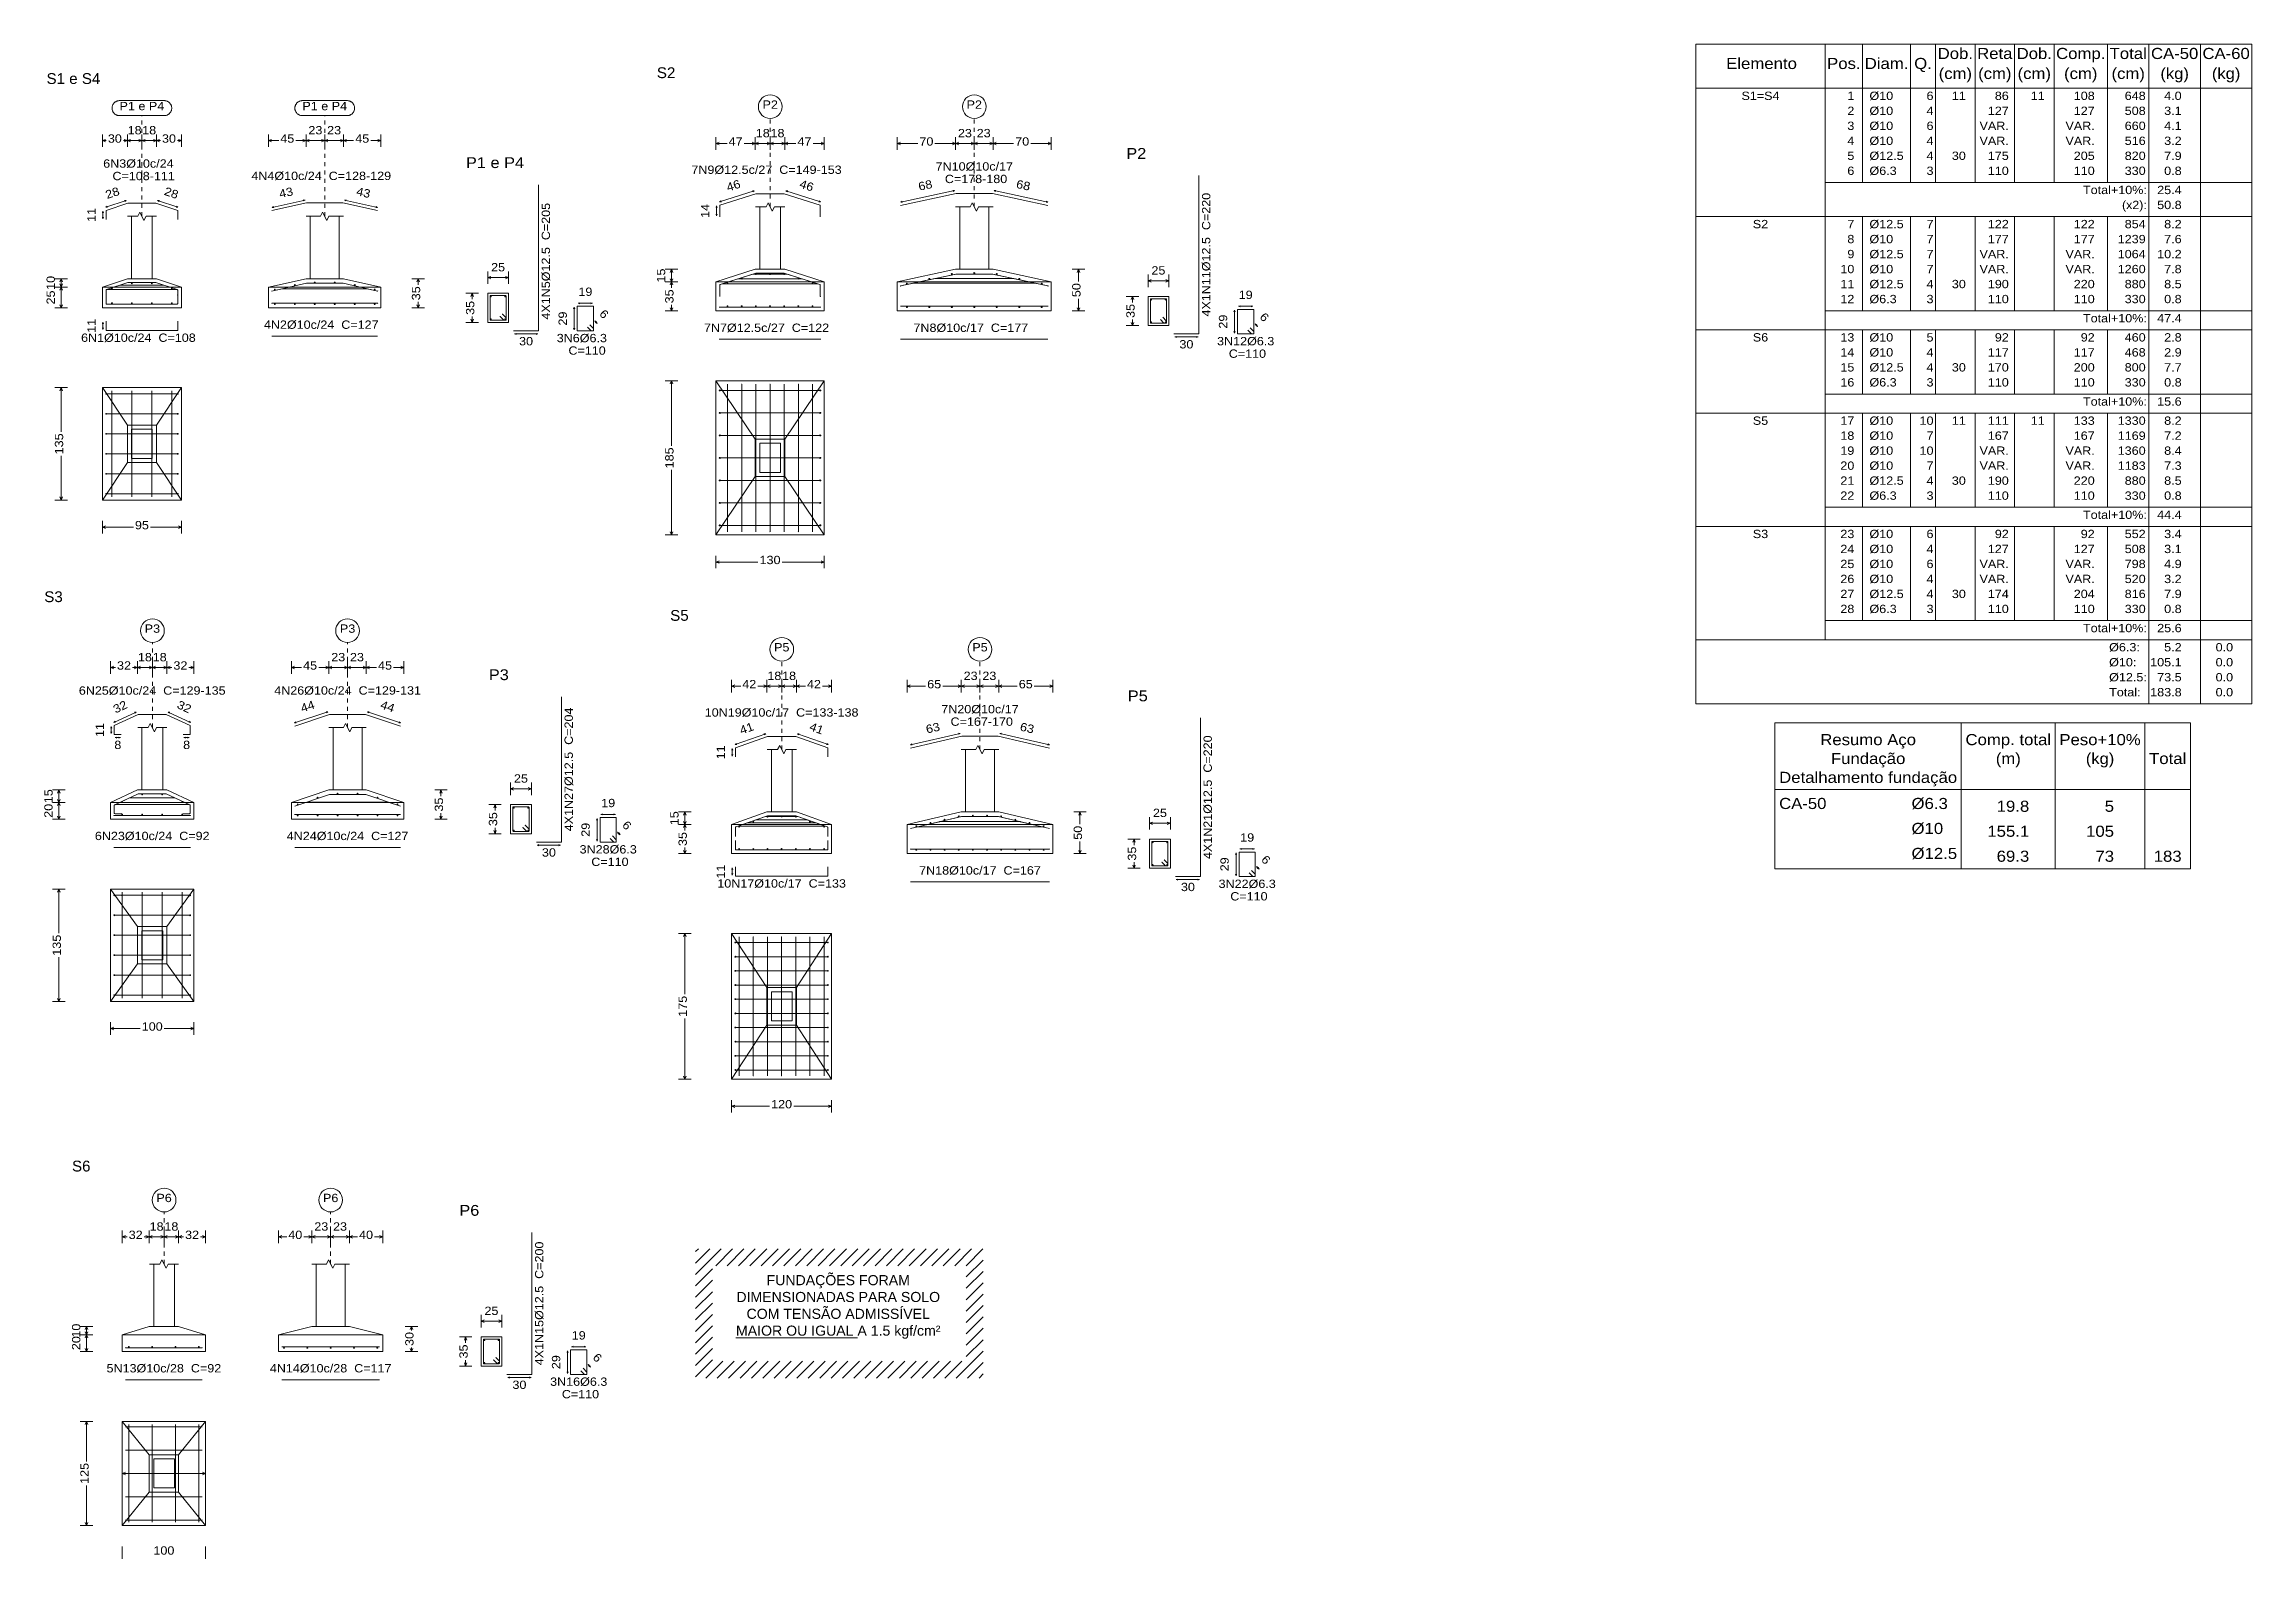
# Model space of a CAD drawing. Header units: inches. Extents: x -37 to 842, y -205 to 94.
# Drawn here: x 67.9 to 120.9, y 5.5 to 41.9 of the extents above; entities that cross this region are included whole.
import ezdxf
from ezdxf.enums import TextEntityAlignment as Align

# ---------------------------------------------------------------- set-up
doc = ezdxf.new("R2010")
doc.units = ezdxf.units.IN
doc.header["$MEASUREMENT"] = 0
doc.linetypes.add('CYPE_PUNTO', pattern=[0.075, 0, -0.075])
for name, color, linetype, lineweight in [('Cotas', 9, 'Continuous', 5), ('FUN_COTAS', 93, 'Continuous', 0), ('FUN_DES_ARMADURAS', 202, 'Continuous', 0), ('FUN_GEOMETRIA', 130, 'Continuous', 0), ('FUN_REFEREN', 51, 'Continuous', 0), ('FUN_TXT_ARMADURAS', 3, 'Continuous', 0), ('TABELAS', 1, 'Continuous', 9), ('TEXTO_TABELAS', 1, 'Continuous', 0)]:
    doc.layers.add(name, color=color, linetype=linetype, lineweight=lineweight)
doc.styles.add('CYPETXT', font='arial.ttf', dxfattribs={"height": 0.2})
doc.styles.get("Standard").update_dxf_attribs({"font": 'arial.ttf'})

msp = doc.modelspace()

# ---------------------------------------------------------------- texts
at = {"layer": 'Cotas', "color": 155, "insert": (84.2288, 12.3233), "char_height": 0.242468, "attachment_point": 1}
msp.add_mtext_dynamic_manual_height_columns('\\pxqc;FUNDAÇÕES FORAM DIMENSIONADAS PARA SOLO COM TENSÃO ADMISSÍVEL {\\LMAIOR OU IGUAL} A 1.5 kgf/cm²', width=5.521655, gutter_width=1.2123, heights=[0], dxfattribs=at)
at = {"layer": 'FUN_COTAS', "style": 'CYPETXT'}
for s, width, p, p2 in [('P1 e P4', 1.080338, (69.7271, 40.2936), (70.8011, 40.2936)), ('P1 e P4', 1.080338, (74.1186, 40.2936), (75.1926, 40.2936)), ('P2', 1.079749, (85.1713, 40.3292), (85.5403, 40.3292)), ('P2', 1.079749, (90.0734, 40.3292), (90.4424, 40.3292)), ('18', 1.081159, (69.9211, 39.7136), (70.2571, 39.7136)), ('18', 1.081159, (70.2711, 39.7136), (70.6071, 39.7136)), ('23', 1.081159, (74.2626, 39.7136), (74.5986, 39.7136)), ('23', 1.081159, (74.7126, 39.7136), (75.0486, 39.7136)), ('18', 1.081159, (85.0084, 39.6439), (85.3444, 39.6439)), ('18', 1.081159, (85.3628, 39.6439), (85.6988, 39.6439)), ('23', 1.081159, (89.8649, 39.6439), (90.2009, 39.6439)), ('23', 1.081159, (90.3149, 39.6439), (90.6509, 39.6439)), ('30', 1.081159, (69.4461, 39.5136), (69.7821, 39.5136)), ('30', 1.081159, (70.7461, 39.5136), (71.0821, 39.5136)), ('45', 1.081159, (73.5876, 39.5136), (73.9236, 39.5136)), ('45', 1.081159, (75.3876, 39.5136), (75.7236, 39.5136)), ('47', 1.081159, (84.3563, 39.4439), (84.6923, 39.4439)), ('47', 1.081159, (86.0106, 39.4439), (86.3466, 39.4439)), ('70', 1.081159, (88.9399, 39.4439), (89.2759, 39.4439)), ('70', 1.081159, (91.2399, 39.4439), (91.5759, 39.4439)), ('25', 1.081159, (78.6513, 36.424), (78.9873, 36.424)), ('25', 1.081159, (94.5122, 36.3473), (94.8482, 36.3473)), ('95', 1.081159, (70.0961, 30.2308), (70.4321, 30.2308)), ('130', 1.081159, (85.0994, 29.3946), (85.6034, 29.3946)), ('P3', 1.079749, (70.3318, 27.7466), (70.7008, 27.7466)), ('P3', 1.079749, (75.0201, 27.7466), (75.3891, 27.7466)), ('32', 1.081159, (69.6662, 26.8613), (70.0022, 26.8613)), ('18', 1.081159, (70.1686, 27.0613), (70.5046, 27.0613)), ('18', 1.081159, (70.5233, 27.0613), (70.8593, 27.0613)), ('32', 1.081159, (71.021, 26.8613), (71.357, 26.8613)), ('45', 1.081159, (74.1366, 26.8613), (74.4726, 26.8613)), ('23', 1.081159, (74.8116, 27.0613), (75.1476, 27.0613)), ('23', 1.081159, (75.2616, 27.0613), (75.5976, 27.0613)), ('45', 1.081159, (75.9366, 26.8613), (76.2726, 26.8613)), ('P5', 1.079749, (85.4491, 27.2982), (85.8181, 27.2982)), ('P5', 1.079749, (90.2096, 27.2982), (90.5786, 27.2982)), ('42', 1.081159, (84.6846, 26.4129), (85.0206, 26.4129)), ('18', 1.081159, (85.2866, 26.6129), (85.6226, 26.6129)), ('18', 1.081159, (85.6406, 26.6129), (85.9766, 26.6129)), ('42', 1.081159, (86.2386, 26.4129), (86.5746, 26.4129)), ('65', 1.081159, (89.1261, 26.4129), (89.4621, 26.4129)), ('23', 1.081159, (90.0011, 26.6129), (90.3371, 26.6129)), ('23', 1.081159, (90.4511, 26.6129), (90.7871, 26.6129)), ('65', 1.081159, (91.3261, 26.4129), (91.6621, 26.4129)), ('25', 1.081159, (79.2003, 24.1478), (79.5363, 24.1478)), ('25', 1.081159, (94.5483, 23.3222), (94.8843, 23.3222)), ('100', 1.081159, (70.2596, 18.1925), (70.7636, 18.1925)), ('120', 1.081159, (85.3776, 16.3265), (85.8816, 16.3265)), ('P6', 1.079749, (70.6121, 14.0757), (70.9811, 14.0757)), ('P6', 1.079749, (74.6134, 14.0757), (74.9824, 14.0757)), ('32', 1.081159, (69.9465, 13.1904), (70.2825, 13.1904)), ('18', 1.081159, (70.4489, 13.3904), (70.7849, 13.3904)), ('18', 1.081159, (70.8036, 13.3904), (71.1396, 13.3904)), ('32', 1.081159, (71.3012, 13.1904), (71.6372, 13.1904)), ('40', 1.081159, (73.7799, 13.1904), (74.1159, 13.1904)), ('23', 1.081159, (74.4049, 13.3904), (74.7409, 13.3904)), ('23', 1.081159, (74.8549, 13.3904), (75.1909, 13.3904)), ('40', 1.081159, (75.4799, 13.1904), (75.8159, 13.1904)), ('25', 1.081159, (78.4921, 11.3656), (78.8281, 11.3656)), ('100', 1.081159, (70.5399, 5.6104), (71.0439, 5.6104))]:
    msp.add_text(s, height=0.2, dxfattribs=dict(at, width=width)).set_placement(p, p2, align=Align.FIT)
at = {"layer": 'FUN_COTAS', "style": 'CYPETXT', "width": 1.081159}
for s, p, p2 in [('10', (68.1731, 35.9798), (68.1731, 36.3158)), ('15', (82.8329, 36.1556), (82.8329, 36.4916)), ('50', (92.8089, 35.8056), (92.8089, 36.1416)), ('25', (68.1731, 35.6298), (68.1731, 35.9658)), ('35', (76.9481, 35.7298), (76.9481, 36.0658)), ('35', (78.2481, 35.3798), (78.2481, 35.7158)), ('35', (83.0329, 35.6556), (83.0329, 35.9916)), ('35', (94.1089, 35.3056), (94.1089, 35.6416)), ('135', (68.3731, 32.0298), (68.3731, 32.5338)), ('185', (83.0329, 31.6936), (83.0329, 32.1976)), ('15', (68.1191, 23.6535), (68.1191, 23.9895)), ('20', (68.1191, 23.3035), (68.1191, 23.6395)), ('35', (77.4971, 23.4535), (77.4971, 23.7895)), ('35', (78.7971, 23.1035), (78.7971, 23.4395)), ('15', (83.1531, 23.1255), (83.1531, 23.4615)), ('35', (83.3531, 22.6255), (83.3531, 22.9615)), ('50', (92.8451, 22.7755), (92.8451, 23.1115)), ('35', (94.1451, 22.2755), (94.1451, 22.6115)), ('135', (68.3191, 19.9915), (68.3191, 20.4955)), ('175', (83.3531, 18.5255), (83.3531, 19.0295)), ('10', (68.7849, 10.8214), (68.7849, 11.1574)), ('20', (68.7849, 10.5214), (68.7849, 10.8574)), ('30', (76.7889, 10.6214), (76.7889, 10.9574)), ('35', (78.0889, 10.3214), (78.0889, 10.6574)), ('125', (68.9849, 7.3094), (68.9849, 7.8134))]:
    msp.add_text(s, height=0.2, rotation=90, dxfattribs=at).set_placement(p, p2, align=Align.FIT)
at = {"layer": 'FUN_REFEREN', "style": 'CYPETXT'}
for s, p in [('S1 e S4', (67.9731, 40.9236)), ('S2', (82.6329, 41.0646)), ('S3', (67.9191, 28.482)), ('S5', (82.9531, 28.0335)), ('S6', (68.5849, 14.811))]:
    msp.add_text(s, height=0.26, dxfattribs=at).set_placement(p)
at = {"layer": 'FUN_TXT_ARMADURAS', "style": 'CYPETXT'}
for s, height, width, p, p2 in [('P2', 0.26, 1.079749, (93.9089, 39.1261), (94.3886, 39.1261)), ('6N3%%c10c/24', 0.2, 1.07856, (69.3341, 38.9136), (71.0261, 38.9136)), (' C=108-111', 0.2, 1.07702, (69.4736, 38.6136), (71.0546, 38.6136)), ('4N4%%c10c/24  C=128-129', 0.2, 1.077922, (72.8931, 38.6175), (76.2501, 38.6175)), ('P1 e P4', 0.26, 1.080338, (78.0481, 38.9053), (79.4443, 38.9053)), ('7N9%%c12.5c/27  C=149-153', 0.2, 1.07817, (83.4629, 38.7648), (87.0719, 38.7648)), ('7N10%%c10c/17', 0.2, 1.078794, (89.3279, 38.8439), (91.1879, 38.8439)), (' C=178-180', 0.2, 1.07702, (89.4674, 38.5439), (91.0484, 38.5439)), ('19', 0.2, 1.081159, (80.7473, 35.8352), (81.0833, 35.8352)), ('19', 0.2, 1.081159, (96.6082, 35.761), (96.9442, 35.761)), ('4N2%%c10c/24  C=127', 0.2, 1.077838, (73.1946, 35.0448), (75.9486, 35.0448)), ('7N7%%c12.5c/27  C=122', 0.2, 1.078142, (83.7644, 34.9706), (86.7704, 34.9706)), ('7N8%%c10c/17  C=177', 0.2, 1.077838, (88.7969, 34.9706), (91.5509, 34.9706)), ('6N1%%c10c/24  C=108', 0.2, 1.077838, (68.8031, 34.7318), (71.5571, 34.7318)), ('30', 0.2, 1.081159, (79.3233, 34.6478), (79.6593, 34.6478)), ('3N6%%c6.3', 0.2, 1.078441, (80.2283, 34.7228), (81.4343, 34.7228)), (' C=110', 0.2, 1.076226, (80.4263, 34.4228), (81.4043, 34.4228)), ('30', 0.2, 1.081159, (95.1842, 34.5736), (95.5202, 34.5736)), ('3N12%%c6.3', 0.2, 1.078772, (96.0892, 34.6486), (97.4632, 34.6486)), (' C=110', 0.2, 1.076226, (96.2872, 34.3486), (97.2652, 34.3486)), ('P3', 0.26, 1.079749, (78.5971, 26.609), (79.0768, 26.609)), ('6N25%%c10c/24  C=129-135', 0.2, 1.078076, (68.7491, 26.2595), (72.2741, 26.2595)), ('4N26%%c10c/24  C=129-131', 0.2, 1.078076, (73.4421, 26.2613), (76.9671, 26.2613)), ('7N20%%c10c/17', 0.2, 1.078794, (89.4641, 25.8129), (91.3241, 25.8129)), ('P5', 0.26, 1.079749, (93.9451, 26.101), (94.4248, 26.101)), ('10N19%%c10c/17  C=133-138', 0.2, 1.078216, (83.7831, 25.7331), (87.4761, 25.7331)), (' C=167-170', 0.2, 1.07702, (89.6036, 25.5129), (91.1846, 25.5129)), ('8', 0.2, 1.081159, (69.6013, 24.9545), (69.7693, 24.9545)), ('8', 0.2, 1.081159, (71.2539, 24.9545), (71.4219, 24.9545)), ('19', 0.2, 1.081159, (81.2963, 23.5589), (81.6323, 23.5589)), ('6N23%%c10c/24  C=92', 0.2, 1.077838, (69.1346, 22.7685), (71.8886, 22.7685)), ('4N24%%c10c/24  C=127', 0.2, 1.078028, (73.7436, 22.7685), (76.6656, 22.7685)), ('19', 0.2, 1.081159, (96.6443, 22.7309), (96.9803, 22.7309)), ('30', 0.2, 1.081159, (79.8723, 22.3715), (80.2083, 22.3715)), ('3N28%%c6.3', 0.2, 1.078772, (80.7773, 22.4465), (82.1513, 22.4465)), (' C=110', 0.2, 1.076226, (80.9753, 22.1465), (81.9533, 22.1465)), ('10N17%%c10c/17  C=133', 0.2, 1.078198, (84.0846, 21.6275), (87.1746, 21.6275)), ('7N18%%c10c/17  C=167', 0.2, 1.078028, (88.9331, 21.9405), (91.8551, 21.9405)), ('30', 0.2, 1.081159, (95.2203, 21.5435), (95.5563, 21.5435)), ('3N22%%c6.3', 0.2, 1.078772, (96.1253, 21.6185), (97.4993, 21.6185)), (' C=110', 0.2, 1.076226, (96.3233, 21.3185), (97.3013, 21.3185)), ('P6', 0.26, 1.079749, (77.8889, 13.7469), (78.3686, 13.7469)), ('19', 0.2, 1.081159, (80.5881, 10.7768), (80.9241, 10.7768)), ('5N13%%c10c/28  C=92', 0.2, 1.077838, (69.4149, 9.9864), (72.1689, 9.9864)), ('4N14%%c10c/28  C=117', 0.2, 1.078028, (73.3369, 9.9864), (76.2589, 9.9864)), ('30', 0.2, 1.081159, (79.1641, 9.5894), (79.5001, 9.5894)), ('3N16%%c6.3', 0.2, 1.078772, (80.0691, 9.6644), (81.4431, 9.6644)), (' C=110', 0.2, 1.076226, (80.2671, 9.3644), (81.2451, 9.3644))]:
    msp.add_text(s, height=height, dxfattribs=dict(at, width=width)).set_placement(p, p2, align=Align.FIT)
for s, rotation, width, p, p2 in [('28', 18.43495, 1.081159, (69.4279, 38.1602), (69.7467, 38.2665)), ('28', 341.56505, 1.081159, (70.7814, 38.2665), (71.1002, 38.1602)), ('43', 12.52843, 1.081159, (73.5835, 38.1827), (73.9115, 38.2556)), ('43', 347.47157, 1.081159, (75.3996, 38.2556), (75.7276, 38.1827)), ('46', 17.60051, 1.081159, (84.3419, 38.3397), (84.6622, 38.4413)), ('46', 342.39949, 1.081159, (86.0406, 38.4413), (86.3609, 38.3397)), ('68', 12.09525, 1.081159, (88.9375, 38.3604), (89.266, 38.4308)), ('68', 347.90475, 1.081159, (91.2498, 38.4308), (91.5784, 38.3604)), ('4X1N11%%c12.5  C=220', 90, 1.077194, (95.9272, 35.3398), (95.9272, 38.3098)), ('11', 90, 1.081159, (69.1541, 37.6108), (69.1541, 37.9468)), ('4X1N5%%c12.5  C=205', 90, 1.076958, (80.0663, 35.2665), (80.0663, 38.0685)), ('14', 90, 1.081159, (83.8939, 37.7066), (83.8939, 38.0426)), ('11', 90, 1.081159, (69.1541, 34.9488), (69.1541, 35.2848)), ('29', 90, 1.081159, (80.4716, 35.1235), (80.4716, 35.4595)), ('6', 314.99753, 1.081159, (81.2349, 35.3878), (81.3537, 35.269)), ('29', 90, 1.081159, (96.3325, 35.0493), (96.3325, 35.3853)), ('6', 314.99753, 1.081159, (97.0958, 35.3136), (97.2145, 35.1948)), ('32', 24.93672, 1.081159, (69.6314, 25.8067), (69.9361, 25.9483)), ('32', 335.06328, 1.081159, (71.0871, 25.9483), (71.3918, 25.8067)), ('44', 18.43495, 1.081159, (74.1153, 25.8308), (74.4341, 25.937)), ('44', 341.56505, 1.081159, (75.9751, 25.937), (76.2938, 25.8308)), ('11', 90, 1.081159, (69.3516, 25.2428), (69.3516, 25.5788)), ('4X1N27%%c12.5  C=204', 90, 1.077194, (80.6153, 22.9803), (80.6153, 25.9503)), ('41', 19.52432, 1.081159, (84.6634, 25.3008), (84.9801, 25.413)), ('41', 340.47568, 1.081159, (86.2791, 25.413), (86.5957, 25.3008)), ('63', 12.99462, 1.081159, (89.1206, 25.3265), (89.448, 25.402)), ('63', 347.00538, 1.081159, (91.3402, 25.402), (91.6676, 25.3265)), ('11', 90, 1.081159, (84.2696, 24.7065), (84.2696, 25.0425)), ('4X1N21%%c12.5  C=220', 90, 1.077194, (95.9633, 22.3122), (95.9633, 25.2822)), ('29', 90, 1.081159, (81.0206, 22.8472), (81.0206, 23.1832)), ('6', 314.99753, 1.081159, (81.7839, 23.1116), (81.9027, 22.9928)), ('29', 90, 1.081159, (96.3686, 22.0192), (96.3686, 22.3552)), ('6', 314.99753, 1.081159, (97.1319, 22.2835), (97.2507, 22.1647)), ('11', 90, 1.081159, (84.2696, 21.8445), (84.2696, 22.1805)), ('4X1N15%%c12.5  C=200', 90, 1.077194, (79.9071, 10.1581), (79.9071, 13.1281)), ('29', 90, 1.081159, (80.3124, 10.0651), (80.3124, 10.4011)), ('6', 314.99753, 1.081159, (81.0757, 10.3294), (81.1945, 10.2106))]:
    msp.add_text(s, height=0.2, rotation=rotation, dxfattribs=dict(at, width=width)).set_placement(p, p2, align=Align.FIT)
at = {"layer": 'TEXTO_TABELAS', "style": 'CYPETXT'}
for s, height, width, p, p2 in [('Elemento', 0.26667, 1.080184, (108.3166, 41.283), (110.0166, 41.283)), ('Pos.', 0.26667, 1.078572, (110.7416, 41.283), (111.5456, 41.283)), ('Diam.', 0.26667, 1.077296, (111.6456, 41.283), (112.6936, 41.283)), ('Q.', 0.26667, 1.078141, (112.8336, 41.283), (113.2576, 41.283)), ('Dob.', 0.26667, 1.077642, (113.3976, 41.523), (114.2456, 41.523)), ('Reta', 0.26667, 1.077642, (114.3456, 41.523), (115.1936, 41.523)), ('Dob.', 0.26667, 1.077642, (115.2936, 41.523), (116.1416, 41.523)), ('Comp.', 0.26667, 1.079085, (116.2416, 41.523), (117.4256, 41.523)), ('Total', 0.26667, 1.081871, (117.5256, 41.523), (118.4216, 41.523)), ('CA-50', 0.26667, 1.075824, (118.5216, 41.523), (119.6576, 41.523)), ('CA-60', 0.26667, 1.075824, (119.7576, 41.523), (120.8936, 41.523)), ('(cm)', 0.26667, 1.074255, (113.4216, 41.043), (114.2216, 41.043)), ('(cm)', 0.26667, 1.074255, (114.3696, 41.043), (115.1696, 41.043)), ('(cm)', 0.26667, 1.074255, (115.3176, 41.043), (116.1176, 41.043)), ('(cm)', 0.26667, 1.074255, (116.4336, 41.043), (117.2336, 41.043)), ('(cm)', 0.26667, 1.074255, (117.5736, 41.043), (118.3736, 41.043)), ('(kg)', 0.26667, 1.066144, (118.7476, 41.043), (119.4316, 41.043)), ('(kg)', 0.26667, 1.066144, (119.9836, 41.043), (120.6676, 41.043)), ('S1=S4', 0.2, 1.077177, (108.6856, 40.5397), (109.5976, 40.5397)), ('2', 0.2, 1.081159, (111.2276, 40.1797), (111.3956, 40.1797)), ('1', 0.2, 1.081159, (111.2276, 40.5397), (111.3956, 40.5397)), ('%%c10', 0.2, 1.079334, (111.7586, 40.5397), (112.3286, 40.5397)), ('%%c10', 0.2, 1.079334, (111.7586, 40.1797), (112.3286, 40.1797)), ('4', 0.2, 1.081159, (113.1296, 40.1797), (113.2976, 40.1797)), ('6', 0.2, 1.081159, (113.1296, 40.5397), (113.2976, 40.5397)), ('11', 0.2, 1.081159, (113.7376, 40.5397), (114.0736, 40.5397)), ('127', 0.2, 1.081159, (114.6016, 40.1797), (115.1056, 40.1797)), ('86', 0.2, 1.081159, (114.7696, 40.5397), (115.1056, 40.5397)), ('11', 0.2, 1.081159, (115.6336, 40.5397), (115.9696, 40.5397)), ('108', 0.2, 1.081159, (116.6656, 40.5397), (117.1696, 40.5397)), ('127', 0.2, 1.081159, (116.6656, 40.1797), (117.1696, 40.1797)), ('508', 0.2, 1.081159, (117.8896, 40.1797), (118.3936, 40.1797)), ('648', 0.2, 1.081159, (117.8896, 40.5397), (118.3936, 40.5397)), ('4.0', 0.2, 1.081349, (118.8376, 40.5397), (119.2576, 40.5397)), ('3.1', 0.2, 1.081349, (118.8376, 40.1797), (119.2576, 40.1797)), ('3', 0.2, 1.081159, (111.2276, 39.8197), (111.3956, 39.8197)), ('%%c10', 0.2, 1.079334, (111.7586, 39.8197), (112.3286, 39.8197)), ('6', 0.2, 1.081159, (113.1296, 39.8197), (113.2976, 39.8197)), ('VAR.', 0.2, 1.076498, (114.4036, 39.8197), (115.1056, 39.8197)), ('VAR.', 0.2, 1.076498, (116.4676, 39.8197), (117.1696, 39.8197)), ('660', 0.2, 1.081159, (117.8896, 39.8197), (118.3936, 39.8197)), ('4.1', 0.2, 1.081349, (118.8376, 39.8197), (119.2576, 39.8197)), ('4', 0.2, 1.081159, (111.2276, 39.4597), (111.3956, 39.4597)), ('5', 0.2, 1.081159, (111.2276, 39.0997), (111.3956, 39.0997)), ('%%c10', 0.2, 1.079334, (111.7586, 39.4597), (112.3286, 39.4597)), ('%%c12.5', 0.2, 1.079989, (111.7586, 39.0997), (112.5806, 39.0997)), ('4', 0.2, 1.081159, (113.1296, 39.4597), (113.2976, 39.4597)), ('4', 0.2, 1.081159, (113.1296, 39.0997), (113.2976, 39.0997)), ('30', 0.2, 1.081159, (113.7376, 39.0997), (114.0736, 39.0997)), ('VAR.', 0.2, 1.076498, (114.4036, 39.4597), (115.1056, 39.4597)), ('175', 0.2, 1.081159, (114.6016, 39.0997), (115.1056, 39.0997)), ('VAR.', 0.2, 1.076498, (116.4676, 39.4597), (117.1696, 39.4597)), ('205', 0.2, 1.081159, (116.6656, 39.0997), (117.1696, 39.0997)), ('516', 0.2, 1.081159, (117.8896, 39.4597), (118.3936, 39.4597)), ('820', 0.2, 1.081159, (117.8896, 39.0997), (118.3936, 39.0997)), ('3.2', 0.2, 1.081349, (118.8376, 39.4597), (119.2576, 39.4597)), ('7.9', 0.2, 1.081349, (118.8376, 39.0997), (119.2576, 39.0997)), ('6', 0.2, 1.081159, (111.2276, 38.7397), (111.3956, 38.7397)), ('%%c6.3', 0.2, 1.079689, (111.7586, 38.7397), (112.4126, 38.7397)), ('3', 0.2, 1.081159, (113.1296, 38.7397), (113.2976, 38.7397)), ('110', 0.2, 1.081159, (114.6016, 38.7397), (115.1056, 38.7397)), ('110', 0.2, 1.081159, (116.6656, 38.7397), (117.1696, 38.7397)), ('330', 0.2, 1.081159, (117.8896, 38.7397), (118.3936, 38.7397)), ('0.8', 0.2, 1.081349, (118.8376, 38.7397), (119.2576, 38.7397)), ('Total+10%:', 0.2, 1.078707, (116.8886, 38.2797), (118.4216, 38.2797)), ('25.4', 0.2, 1.081295, (118.6696, 38.2797), (119.2576, 38.2797)), ('S2', 0.2, 1.079749, (108.9571, 37.4597), (109.3261, 37.4597)), ('7', 0.2, 1.081159, (111.2276, 37.4597), (111.3956, 37.4597)), ('%%c12.5', 0.2, 1.079989, (111.7586, 37.4597), (112.5806, 37.4597)), ('7', 0.2, 1.081159, (113.1296, 37.4597), (113.2976, 37.4597)), ('122', 0.2, 1.081159, (114.6016, 37.4597), (115.1056, 37.4597)), ('122', 0.2, 1.081159, (116.6656, 37.4597), (117.1696, 37.4597)), ('(x2):', 0.2, 1.068362, (117.8246, 37.9197), (118.4216, 37.9197)), ('854', 0.2, 1.081159, (117.8896, 37.4597), (118.3936, 37.4597)), ('50.8', 0.2, 1.081295, (118.6696, 37.9197), (119.2576, 37.9197)), ('8.2', 0.2, 1.081349, (118.8376, 37.4597), (119.2576, 37.4597)), ('8', 0.2, 1.081159, (111.2276, 37.0997), (111.3956, 37.0997)), ('%%c10', 0.2, 1.079334, (111.7586, 37.0997), (112.3286, 37.0997)), ('7', 0.2, 1.081159, (113.1296, 37.0997), (113.2976, 37.0997)), ('177', 0.2, 1.081159, (114.6016, 37.0997), (115.1056, 37.0997)), ('177', 0.2, 1.081159, (116.6656, 37.0997), (117.1696, 37.0997)), ('1239', 0.2, 1.081159, (117.7216, 37.0997), (118.3936, 37.0997)), ('7.6', 0.2, 1.081349, (118.8376, 37.0997), (119.2576, 37.0997)), ('9', 0.2, 1.081159, (111.2276, 36.7397), (111.3956, 36.7397)), ('%%c12.5', 0.2, 1.079989, (111.7586, 36.7397), (112.5806, 36.7397)), ('7', 0.2, 1.081159, (113.1296, 36.7397), (113.2976, 36.7397)), ('VAR.', 0.2, 1.076498, (114.4036, 36.7397), (115.1056, 36.7397)), ('VAR.', 0.2, 1.076498, (116.4676, 36.7397), (117.1696, 36.7397)), ('1064', 0.2, 1.081159, (117.7216, 36.7397), (118.3936, 36.7397)), ('10.2', 0.2, 1.081295, (118.6696, 36.7397), (119.2576, 36.7397)), ('10', 0.2, 1.081159, (111.0596, 36.3797), (111.3956, 36.3797)), ('11', 0.2, 1.081159, (111.0596, 36.0197), (111.3956, 36.0197)), ('%%c10', 0.2, 1.079334, (111.7586, 36.3797), (112.3286, 36.3797)), ('%%c12.5', 0.2, 1.079989, (111.7586, 36.0197), (112.5806, 36.0197)), ('4', 0.2, 1.081159, (113.1296, 36.0197), (113.2976, 36.0197)), ('7', 0.2, 1.081159, (113.1296, 36.3797), (113.2976, 36.3797)), ('30', 0.2, 1.081159, (113.7376, 36.0197), (114.0736, 36.0197)), ('VAR.', 0.2, 1.076498, (114.4036, 36.3797), (115.1056, 36.3797)), ('190', 0.2, 1.081159, (114.6016, 36.0197), (115.1056, 36.0197)), ('VAR.', 0.2, 1.076498, (116.4676, 36.3797), (117.1696, 36.3797)), ('220', 0.2, 1.081159, (116.6656, 36.0197), (117.1696, 36.0197)), ('1260', 0.2, 1.081159, (117.7216, 36.3797), (118.3936, 36.3797)), ('880', 0.2, 1.081159, (117.8896, 36.0197), (118.3936, 36.0197)), ('8.5', 0.2, 1.081349, (118.8376, 36.0197), (119.2576, 36.0197)), ('7.8', 0.2, 1.081349, (118.8376, 36.3797), (119.2576, 36.3797)), ('12', 0.2, 1.081159, (111.0596, 35.6597), (111.3956, 35.6597)), ('%%c6.3', 0.2, 1.079689, (111.7586, 35.6597), (112.4126, 35.6597)), ('3', 0.2, 1.081159, (113.1296, 35.6597), (113.2976, 35.6597)), ('110', 0.2, 1.081159, (114.6016, 35.6597), (115.1056, 35.6597)), ('110', 0.2, 1.081159, (116.6656, 35.6597), (117.1696, 35.6597)), ('330', 0.2, 1.081159, (117.8896, 35.6597), (118.3936, 35.6597)), ('0.8', 0.2, 1.081349, (118.8376, 35.6597), (119.2576, 35.6597)), ('Total+10%:', 0.2, 1.078707, (116.8886, 35.1997), (118.4216, 35.1997)), ('47.4', 0.2, 1.081295, (118.6696, 35.1997), (119.2576, 35.1997)), ('S6', 0.2, 1.079749, (108.9571, 34.7397), (109.3261, 34.7397)), ('13', 0.2, 1.081159, (111.0596, 34.7397), (111.3956, 34.7397)), ('14', 0.2, 1.081159, (111.0596, 34.3797), (111.3956, 34.3797)), ('%%c10', 0.2, 1.079334, (111.7586, 34.7397), (112.3286, 34.7397)), ('%%c10', 0.2, 1.079334, (111.7586, 34.3797), (112.3286, 34.3797)), ('4', 0.2, 1.081159, (113.1296, 34.3797), (113.2976, 34.3797)), ('5', 0.2, 1.081159, (113.1296, 34.7397), (113.2976, 34.7397)), ('117', 0.2, 1.081159, (114.6016, 34.3797), (115.1056, 34.3797)), ('92', 0.2, 1.081159, (114.7696, 34.7397), (115.1056, 34.7397)), ('117', 0.2, 1.081159, (116.6656, 34.3797), (117.1696, 34.3797)), ('92', 0.2, 1.081159, (116.8336, 34.7397), (117.1696, 34.7397)), ('460', 0.2, 1.081159, (117.8896, 34.7397), (118.3936, 34.7397)), ('468', 0.2, 1.081159, (117.8896, 34.3797), (118.3936, 34.3797)), ('2.8', 0.2, 1.081349, (118.8376, 34.7397), (119.2576, 34.7397)), ('2.9', 0.2, 1.081349, (118.8376, 34.3797), (119.2576, 34.3797)), ('15', 0.2, 1.081159, (111.0596, 34.0197), (111.3956, 34.0197)), ('%%c12.5', 0.2, 1.079989, (111.7586, 34.0197), (112.5806, 34.0197)), ('4', 0.2, 1.081159, (113.1296, 34.0197), (113.2976, 34.0197)), ('30', 0.2, 1.081159, (113.7376, 34.0197), (114.0736, 34.0197)), ('170', 0.2, 1.081159, (114.6016, 34.0197), (115.1056, 34.0197)), ('200', 0.2, 1.081159, (116.6656, 34.0197), (117.1696, 34.0197)), ('800', 0.2, 1.081159, (117.8896, 34.0197), (118.3936, 34.0197)), ('7.7', 0.2, 1.081349, (118.8376, 34.0197), (119.2576, 34.0197)), ('16', 0.2, 1.081159, (111.0596, 33.6597), (111.3956, 33.6597)), ('%%c6.3', 0.2, 1.079689, (111.7586, 33.6597), (112.4126, 33.6597)), ('3', 0.2, 1.081159, (113.1296, 33.6597), (113.2976, 33.6597)), ('110', 0.2, 1.081159, (114.6016, 33.6597), (115.1056, 33.6597)), ('110', 0.2, 1.081159, (116.6656, 33.6597), (117.1696, 33.6597)), ('Total+10%:', 0.2, 1.078707, (116.8886, 33.1997), (118.4216, 33.1997)), ('330', 0.2, 1.081159, (117.8896, 33.6597), (118.3936, 33.6597)), ('0.8', 0.2, 1.081349, (118.8376, 33.6597), (119.2576, 33.6597)), ('S5', 0.2, 1.079749, (108.9571, 32.7397), (109.3261, 32.7397)), ('17', 0.2, 1.081159, (111.0596, 32.7397), (111.3956, 32.7397)), ('%%c10', 0.2, 1.079334, (111.7586, 32.7397), (112.3286, 32.7397)), ('10', 0.2, 1.081159, (112.9616, 32.7397), (113.2976, 32.7397)), ('11', 0.2, 1.081159, (113.7376, 32.7397), (114.0736, 32.7397)), ('111', 0.2, 1.081159, (114.6016, 32.7397), (115.1056, 32.7397)), ('11', 0.2, 1.081159, (115.6336, 32.7397), (115.9696, 32.7397)), ('133', 0.2, 1.081159, (116.6656, 32.7397), (117.1696, 32.7397)), ('1330', 0.2, 1.081159, (117.7216, 32.7397), (118.3936, 32.7397)), ('15.6', 0.2, 1.081295, (118.6696, 33.1997), (119.2576, 33.1997)), ('8.2', 0.2, 1.081349, (118.8376, 32.7397), (119.2576, 32.7397)), ('18', 0.2, 1.081159, (111.0596, 32.3797), (111.3956, 32.3797)), ('%%c10', 0.2, 1.079334, (111.7586, 32.3797), (112.3286, 32.3797)), ('7', 0.2, 1.081159, (113.1296, 32.3797), (113.2976, 32.3797)), ('167', 0.2, 1.081159, (114.6016, 32.3797), (115.1056, 32.3797)), ('167', 0.2, 1.081159, (116.6656, 32.3797), (117.1696, 32.3797)), ('1169', 0.2, 1.081159, (117.7216, 32.3797), (118.3936, 32.3797)), ('7.2', 0.2, 1.081349, (118.8376, 32.3797), (119.2576, 32.3797)), ('20', 0.2, 1.081159, (111.0596, 31.6597), (111.3956, 31.6597)), ('19', 0.2, 1.081159, (111.0596, 32.0197), (111.3956, 32.0197)), ('%%c10', 0.2, 1.079334, (111.7586, 32.0197), (112.3286, 32.0197)), ('%%c10', 0.2, 1.079334, (111.7586, 31.6597), (112.3286, 31.6597)), ('10', 0.2, 1.081159, (112.9616, 32.0197), (113.2976, 32.0197)), ('7', 0.2, 1.081159, (113.1296, 31.6597), (113.2976, 31.6597)), ('VAR.', 0.2, 1.076498, (114.4036, 32.0197), (115.1056, 32.0197)), ('VAR.', 0.2, 1.076498, (114.4036, 31.6597), (115.1056, 31.6597)), ('VAR.', 0.2, 1.076498, (116.4676, 32.0197), (117.1696, 32.0197)), ('VAR.', 0.2, 1.076498, (116.4676, 31.6597), (117.1696, 31.6597)), ('1360', 0.2, 1.081159, (117.7216, 32.0197), (118.3936, 32.0197)), ('1183', 0.2, 1.081159, (117.7216, 31.6597), (118.3936, 31.6597)), ('8.4', 0.2, 1.081349, (118.8376, 32.0197), (119.2576, 32.0197)), ('7.3', 0.2, 1.081349, (118.8376, 31.6597), (119.2576, 31.6597)), ('21', 0.2, 1.081159, (111.0596, 31.2997), (111.3956, 31.2997)), ('%%c12.5', 0.2, 1.079989, (111.7586, 31.2997), (112.5806, 31.2997)), ('4', 0.2, 1.081159, (113.1296, 31.2997), (113.2976, 31.2997)), ('30', 0.2, 1.081159, (113.7376, 31.2997), (114.0736, 31.2997)), ('190', 0.2, 1.081159, (114.6016, 31.2997), (115.1056, 31.2997)), ('220', 0.2, 1.081159, (116.6656, 31.2997), (117.1696, 31.2997)), ('880', 0.2, 1.081159, (117.8896, 31.2997), (118.3936, 31.2997)), ('8.5', 0.2, 1.081349, (118.8376, 31.2997), (119.2576, 31.2997)), ('22', 0.2, 1.081159, (111.0596, 30.9397), (111.3956, 30.9397)), ('%%c6.3', 0.2, 1.079689, (111.7586, 30.9397), (112.4126, 30.9397)), ('3', 0.2, 1.081159, (113.1296, 30.9397), (113.2976, 30.9397)), ('110', 0.2, 1.081159, (114.6016, 30.9397), (115.1056, 30.9397)), ('110', 0.2, 1.081159, (116.6656, 30.9397), (117.1696, 30.9397)), ('330', 0.2, 1.081159, (117.8896, 30.9397), (118.3936, 30.9397)), ('0.8', 0.2, 1.081349, (118.8376, 30.9397), (119.2576, 30.9397)), ('%%c10', 0.2, 1.079334, (111.7586, 30.0197), (112.3286, 30.0197)), ('Total+10%:', 0.2, 1.078707, (116.8886, 30.4797), (118.4216, 30.4797)), ('44.4', 0.2, 1.081295, (118.6696, 30.4797), (119.2576, 30.4797)), ('S3', 0.2, 1.079749, (108.9571, 30.0197), (109.3261, 30.0197)), ('23', 0.2, 1.081159, (111.0596, 30.0197), (111.3956, 30.0197)), ('24', 0.2, 1.081159, (111.0596, 29.6597), (111.3956, 29.6597)), ('%%c10', 0.2, 1.079334, (111.7586, 29.6597), (112.3286, 29.6597)), ('4', 0.2, 1.081159, (113.1296, 29.6597), (113.2976, 29.6597)), ('6', 0.2, 1.081159, (113.1296, 30.0197), (113.2976, 30.0197)), ('127', 0.2, 1.081159, (114.6016, 29.6597), (115.1056, 29.6597)), ('92', 0.2, 1.081159, (114.7696, 30.0197), (115.1056, 30.0197)), ('127', 0.2, 1.081159, (116.6656, 29.6597), (117.1696, 29.6597)), ('92', 0.2, 1.081159, (116.8336, 30.0197), (117.1696, 30.0197)), ('552', 0.2, 1.081159, (117.8896, 30.0197), (118.3936, 30.0197)), ('508', 0.2, 1.081159, (117.8896, 29.6597), (118.3936, 29.6597)), ('3.4', 0.2, 1.081349, (118.8376, 30.0197), (119.2576, 30.0197)), ('3.1', 0.2, 1.081349, (118.8376, 29.6597), (119.2576, 29.6597)), ('25', 0.2, 1.081159, (111.0596, 29.2997), (111.3956, 29.2997)), ('%%c10', 0.2, 1.079334, (111.7586, 29.2997), (112.3286, 29.2997)), ('6', 0.2, 1.081159, (113.1296, 29.2997), (113.2976, 29.2997)), ('VAR.', 0.2, 1.076498, (114.4036, 29.2997), (115.1056, 29.2997)), ('VAR.', 0.2, 1.076498, (116.4676, 29.2997), (117.1696, 29.2997)), ('798', 0.2, 1.081159, (117.8896, 29.2997), (118.3936, 29.2997)), ('4.9', 0.2, 1.081349, (118.8376, 29.2997), (119.2576, 29.2997)), ('26', 0.2, 1.081159, (111.0596, 28.9397), (111.3956, 28.9397)), ('27', 0.2, 1.081159, (111.0596, 28.5797), (111.3956, 28.5797)), ('%%c10', 0.2, 1.079334, (111.7586, 28.9397), (112.3286, 28.9397)), ('%%c12.5', 0.2, 1.079989, (111.7586, 28.5797), (112.5806, 28.5797)), ('4', 0.2, 1.081159, (113.1296, 28.9397), (113.2976, 28.9397)), ('4', 0.2, 1.081159, (113.1296, 28.5797), (113.2976, 28.5797)), ('30', 0.2, 1.081159, (113.7376, 28.5797), (114.0736, 28.5797)), ('VAR.', 0.2, 1.076498, (114.4036, 28.9397), (115.1056, 28.9397)), ('174', 0.2, 1.081159, (114.6016, 28.5797), (115.1056, 28.5797)), ('VAR.', 0.2, 1.076498, (116.4676, 28.9397), (117.1696, 28.9397)), ('204', 0.2, 1.081159, (116.6656, 28.5797), (117.1696, 28.5797)), ('520', 0.2, 1.081159, (117.8896, 28.9397), (118.3936, 28.9397)), ('816', 0.2, 1.081159, (117.8896, 28.5797), (118.3936, 28.5797)), ('3.2', 0.2, 1.081349, (118.8376, 28.9397), (119.2576, 28.9397)), ('7.9', 0.2, 1.081349, (118.8376, 28.5797), (119.2576, 28.5797)), ('28', 0.2, 1.081159, (111.0596, 28.2197), (111.3956, 28.2197)), ('%%c6.3', 0.2, 1.079689, (111.7586, 28.2197), (112.4126, 28.2197)), ('3', 0.2, 1.081159, (113.1296, 28.2197), (113.2976, 28.2197)), ('110', 0.2, 1.081159, (114.6016, 28.2197), (115.1056, 28.2197)), ('110', 0.2, 1.081159, (116.6656, 28.2197), (117.1696, 28.2197)), ('330', 0.2, 1.081159, (117.8896, 28.2197), (118.3936, 28.2197)), ('0.8', 0.2, 1.081349, (118.8376, 28.2197), (119.2576, 28.2197)), ('Total+10%:', 0.2, 1.078707, (116.8886, 27.7597), (118.4216, 27.7597)), ('25.6', 0.2, 1.081295, (118.6696, 27.7597), (119.2576, 27.7597)), ('%%c10:', 0.2, 1.079689, (117.5156, 26.9397), (118.1696, 26.9397)), ('%%c6.3:', 0.2, 1.079964, (117.5156, 27.2997), (118.2536, 27.2997)), ('105.1', 0.2, 1.081264, (118.5016, 26.9397), (119.2576, 26.9397)), ('5.2', 0.2, 1.081349, (118.8376, 27.2997), (119.2576, 27.2997)), ('0.0', 0.2, 1.081349, (120.0736, 27.2997), (120.4936, 27.2997)), ('0.0', 0.2, 1.081349, (120.0736, 26.9397), (120.4936, 26.9397)), ('%%c12.5:', 0.2, 1.080185, (117.5156, 26.5797), (118.4216, 26.5797)), ('73.5', 0.2, 1.081295, (118.6696, 26.5797), (119.2576, 26.5797)), ('0.0', 0.2, 1.081349, (120.0736, 26.5797), (120.4936, 26.5797)), ('Total:', 0.2, 1.081898, (117.5156, 26.2197), (118.2716, 26.2197)), ('183.8', 0.2, 1.081264, (118.5016, 26.2197), (119.2576, 26.2197)), ('0.0', 0.2, 1.081349, (120.0736, 26.2197), (120.4936, 26.2197)), ('Resumo Aço', 0.26667, 1.078493, (110.5775, 25.0477), (112.8775, 25.0477)), ('Comp. total', 0.266667, 1.079341, (114.0655, 25.0477), (116.1215, 25.0477)), ('Peso+10%', 0.26667, 1.077097, (116.3215, 25.0477), (118.2735, 25.0477)), ('Detalhamento fundação', 0.266667, 1.080945, (109.5895, 24.141), (113.8655, 24.141)), ('Fundação', 0.26667, 1.079101, (110.8335, 24.5944), (112.6215, 24.5944)), ('(m)', 0.26667, 1.07443, (114.7935, 24.5944), (115.3935, 24.5944)), ('(kg)', 0.26667, 1.066144, (116.9555, 24.5944), (117.6395, 24.5944)), ('Total', 0.26667, 1.081871, (118.4735, 24.5944), (119.3695, 24.5944)), ('CA-50', 0.26667, 1.075824, (109.5895, 23.5144), (110.7255, 23.5144)), ('%%c6.3', 0.26667, 1.079689, (112.7695, 23.5144), (113.6415, 23.5144)), ('19.8', 0.26667, 1.081295, (114.8135, 23.4477), (115.5975, 23.4477)), ('5', 0.2667, 1.081159, (117.4095, 23.4477), (117.6335, 23.4477)), ('%%c10', 0.26667, 1.079334, (112.7695, 22.9144), (113.5295, 22.9144)), ('155.1', 0.26667, 1.081264, (114.5895, 22.8477), (115.5975, 22.8477)), ('105', 0.26667, 1.081159, (116.9615, 22.8477), (117.6335, 22.8477)), ('%%c12.5', 0.26667, 1.079989, (112.7695, 22.3144), (113.8655, 22.3144)), ('69.3', 0.26667, 1.081295, (114.8135, 22.2477), (115.5975, 22.2477)), ('73', 0.26667, 1.081159, (117.1855, 22.2477), (117.6335, 22.2477)), ('183', 0.26667, 1.081159, (118.5855, 22.2477), (119.2575, 22.2477))]:
    msp.add_text(s, height=height, dxfattribs=dict(at, width=width)).set_placement(p, p2, align=Align.FIT)

# ---------------------------------------------------------------- hatches: boundary and pattern name
h = msp.add_hatch()
h.set_pattern_fill('ANSI31', color=155, scale=0.060882)
h.set_pattern_definition([(45, (48.22724, -86.42012), (-0.13668503, 0.13668503), [])])
h.paths.add_polyline_path([(90.4718, 12.9525), (83.5648, 12.9525), (83.5648, 9.851), (84.9293, 9.851), (90.4718, 9.851)])
h.paths.add_polyline_path([(90.066, 12.5466), (90.066, 10.2569), (84.9293, 10.2569), (83.9706, 10.2569), (83.9706, 12.5466)], flags=16)
at = {"layer": 'FUN_DES_ARMADURAS'}
h = msp.add_hatch(color=256, dxfattribs=at)
edge = h.paths.add_edge_path()
edge.add_arc((88.4881, 36.0732), 0.0016, 0, 360)
h = msp.add_hatch(color=256, dxfattribs=at)
edge = h.paths.add_edge_path()
edge.add_arc((88.4881, 36.0732), 0.0016, 0, 360)
h = msp.add_hatch(color=256, dxfattribs=at)
edge = h.paths.add_edge_path()
edge.add_arc((88.4881, 36.0732), 0.0016, 0, 360)
h = msp.add_hatch(color=256, dxfattribs=at)
edge = h.paths.add_edge_path()
edge.add_arc((88.4881, 36.0732), 0.0016, 0, 360)
h = msp.add_hatch(color=256, dxfattribs=at)
edge = h.paths.add_edge_path()
edge.add_arc((88.4881, 36.0732), 0.0016, 0, 360)
h = msp.add_hatch(color=256, dxfattribs=at)
edge = h.paths.add_edge_path()
edge.add_arc((88.4881, 36.0732), 0.0016, 0, 360)
h = msp.add_hatch(color=256, dxfattribs=at)
edge = h.paths.add_edge_path()
edge.add_arc((88.4881, 36.0732), 0.0016, 0, 360)
h = msp.add_hatch(color=256, dxfattribs=at)
edge = h.paths.add_edge_path()
edge.add_arc((92.0277, 36.0732), 0.0016, 0, 360)
h = msp.add_hatch(color=256, dxfattribs=at)
edge = h.paths.add_edge_path()
edge.add_arc((92.0277, 36.0732), 0.0016, 0, 360)
h = msp.add_hatch(color=256, dxfattribs=at)
edge = h.paths.add_edge_path()
edge.add_arc((92.0277, 36.0732), 0.0016, 0, 360)
h = msp.add_hatch(color=256, dxfattribs=at)
edge = h.paths.add_edge_path()
edge.add_arc((92.0277, 36.0732), 0.0016, 0, 360)
h = msp.add_hatch(color=256, dxfattribs=at)
edge = h.paths.add_edge_path()
edge.add_arc((92.0277, 36.0732), 0.0016, 0, 360)
h = msp.add_hatch(color=256, dxfattribs=at)
edge = h.paths.add_edge_path()
edge.add_arc((92.0277, 36.0732), 0.0016, 0, 360)
h = msp.add_hatch(color=256, dxfattribs=at)
edge = h.paths.add_edge_path()
edge.add_arc((92.0277, 36.0732), 0.0016, 0, 360)
h = msp.add_hatch(color=256, dxfattribs=at)
edge = h.paths.add_edge_path()
edge.add_arc((69.4041, 35.8578), 0.0016, 0, 360)
h = msp.add_hatch(color=256, dxfattribs=at)
edge = h.paths.add_edge_path()
edge.add_arc((69.4041, 35.7629), 0.0016, 0, 360)
h = msp.add_hatch(color=256, dxfattribs=at)
edge = h.paths.add_edge_path()
edge.add_arc((69.4041, 35.7629), 0.0016, 0, 360)
h = msp.add_hatch(color=256, dxfattribs=at)
edge = h.paths.add_edge_path()
edge.add_arc((69.4041, 35.7629), 0.0016, 0, 360)
h = msp.add_hatch(color=256, dxfattribs=at)
edge = h.paths.add_edge_path()
edge.add_arc((69.4041, 35.7629), 0.0016, 0, 360)
h = msp.add_hatch(color=256, dxfattribs=at)
edge = h.paths.add_edge_path()
edge.add_arc((69.4041, 35.7629), 0.0016, 0, 360)
h = msp.add_hatch(color=256, dxfattribs=at)
edge = h.paths.add_edge_path()
edge.add_arc((71.1241, 35.8578), 0.0016, 0, 360)
h = msp.add_hatch(color=256, dxfattribs=at)
edge = h.paths.add_edge_path()
edge.add_arc((71.1241, 35.7629), 0.0016, 0, 360)
h = msp.add_hatch(color=256, dxfattribs=at)
edge = h.paths.add_edge_path()
edge.add_arc((71.1241, 35.7629), 0.0016, 0, 360)
h = msp.add_hatch(color=256, dxfattribs=at)
edge = h.paths.add_edge_path()
edge.add_arc((71.1241, 35.7629), 0.0016, 0, 360)
h = msp.add_hatch(color=256, dxfattribs=at)
edge = h.paths.add_edge_path()
edge.add_arc((71.1241, 35.7629), 0.0016, 0, 360)
h = msp.add_hatch(color=256, dxfattribs=at)
edge = h.paths.add_edge_path()
edge.add_arc((71.1241, 35.7629), 0.0016, 0, 360)
h = msp.add_hatch(color=256, dxfattribs=at)
edge = h.paths.add_edge_path()
edge.add_arc((73.3856, 35.6578), 0.0016, 0, 360)
h = msp.add_hatch(color=256, dxfattribs=at)
edge = h.paths.add_edge_path()
edge.add_arc((73.3858, 35.9529), 0.0016, 0, 360)
h = msp.add_hatch(color=256, dxfattribs=at)
edge = h.paths.add_edge_path()
edge.add_arc((73.3858, 35.9529), 0.0016, 0, 360)
h = msp.add_hatch(color=256, dxfattribs=at)
edge = h.paths.add_edge_path()
edge.add_arc((73.3858, 35.9529), 0.0016, 0, 360)
h = msp.add_hatch(color=256, dxfattribs=at)
edge = h.paths.add_edge_path()
edge.add_arc((75.9253, 35.9529), 0.0016, 0, 360)
h = msp.add_hatch(color=256, dxfattribs=at)
edge = h.paths.add_edge_path()
edge.add_arc((75.9253, 35.9529), 0.0016, 0, 360)
h = msp.add_hatch(color=256, dxfattribs=at)
edge = h.paths.add_edge_path()
edge.add_arc((75.9253, 35.9529), 0.0016, 0, 360)
h = msp.add_hatch(color=256, dxfattribs=at)
edge = h.paths.add_edge_path()
edge.add_arc((75.9256, 35.6578), 0.0016, 0, 360)
h = msp.add_hatch(color=256, dxfattribs=at)
edge = h.paths.add_edge_path()
edge.add_arc((84.1314, 35.5661), 0.0016, 0, 360)
h = msp.add_hatch(color=256, dxfattribs=at)
edge = h.paths.add_edge_path()
edge.add_arc((84.1439, 35.8259), 0.0016, 0, 360)
h = msp.add_hatch(color=256, dxfattribs=at)
edge = h.paths.add_edge_path()
edge.add_arc((84.1439, 35.8259), 0.0016, 0, 360)
h = msp.add_hatch(color=256, dxfattribs=at)
edge = h.paths.add_edge_path()
edge.add_arc((84.1439, 35.8259), 0.0016, 0, 360)
h = msp.add_hatch(color=256, dxfattribs=at)
edge = h.paths.add_edge_path()
edge.add_arc((84.1439, 35.8259), 0.0016, 0, 360)
h = msp.add_hatch(color=256, dxfattribs=at)
edge = h.paths.add_edge_path()
edge.add_arc((84.1439, 35.8259), 0.0016, 0, 360)
h = msp.add_hatch(color=256, dxfattribs=at)
edge = h.paths.add_edge_path()
edge.add_arc((84.1439, 35.8259), 0.0016, 0, 360)
h = msp.add_hatch(color=256, dxfattribs=at)
edge = h.paths.add_edge_path()
edge.add_arc((84.1439, 35.8259), 0.0016, 0, 360)
h = msp.add_hatch(color=256, dxfattribs=at)
edge = h.paths.add_edge_path()
edge.add_arc((86.5589, 35.8259), 0.0016, 0, 360)
h = msp.add_hatch(color=256, dxfattribs=at)
edge = h.paths.add_edge_path()
edge.add_arc((86.5589, 35.8259), 0.0016, 0, 360)
h = msp.add_hatch(color=256, dxfattribs=at)
edge = h.paths.add_edge_path()
edge.add_arc((86.5589, 35.8259), 0.0016, 0, 360)
h = msp.add_hatch(color=256, dxfattribs=at)
edge = h.paths.add_edge_path()
edge.add_arc((86.5589, 35.8259), 0.0016, 0, 360)
h = msp.add_hatch(color=256, dxfattribs=at)
edge = h.paths.add_edge_path()
edge.add_arc((86.5589, 35.8259), 0.0016, 0, 360)
h = msp.add_hatch(color=256, dxfattribs=at)
edge = h.paths.add_edge_path()
edge.add_arc((86.5589, 35.8259), 0.0016, 0, 360)
h = msp.add_hatch(color=256, dxfattribs=at)
edge = h.paths.add_edge_path()
edge.add_arc((86.5589, 35.8259), 0.0016, 0, 360)
h = msp.add_hatch(color=256, dxfattribs=at)
edge = h.paths.add_edge_path()
edge.add_arc((86.5714, 35.5661), 0.0016, 0, 360)
h = msp.add_hatch(color=256, dxfattribs=at)
edge = h.paths.add_edge_path()
edge.add_arc((88.4879, 35.5886), 0.0016, 0, 360)
h = msp.add_hatch(color=256, dxfattribs=at)
edge = h.paths.add_edge_path()
edge.add_arc((92.0279, 35.5886), 0.0016, 0, 360)
h = msp.add_hatch(color=256, dxfattribs=at)
edge = h.paths.add_edge_path()
edge.add_arc((78.8676, 35.3431), 0.0016, 0, 360)
h = msp.add_hatch(color=256, dxfattribs=at)
edge = h.paths.add_edge_path()
edge.add_arc((78.9239, 35.3994), 0.0016, 0, 360)
h = msp.add_hatch(color=256, dxfattribs=at)
edge = h.paths.add_edge_path()
edge.add_arc((94.7285, 35.269), 0.0016, 0, 360)
h = msp.add_hatch(color=256, dxfattribs=at)
edge = h.paths.add_edge_path()
edge.add_arc((94.7848, 35.3253), 0.0016, 0, 360)
h = msp.add_hatch(color=256, dxfattribs=at)
edge = h.paths.add_edge_path()
edge.add_arc((69.4041, 33.4818), 0.0016, 0, 360)
h = msp.add_hatch(color=256, dxfattribs=at)
edge = h.paths.add_edge_path()
edge.add_arc((69.4041, 33.4818), 0.0016, 0, 360)
h = msp.add_hatch(color=256, dxfattribs=at)
edge = h.paths.add_edge_path()
edge.add_arc((69.5441, 33.5518), 0.0016, 0, 360)
h = msp.add_hatch(color=256, dxfattribs=at)
edge = h.paths.add_edge_path()
edge.add_arc((69.5441, 33.5515), 0.0016, 0, 360)
h = msp.add_hatch(color=256, dxfattribs=at)
edge = h.paths.add_edge_path()
edge.add_arc((70.0241, 33.5518), 0.0016, 0, 360)
h = msp.add_hatch(color=256, dxfattribs=at)
edge = h.paths.add_edge_path()
edge.add_arc((70.0241, 33.5515), 0.0016, 0, 360)
h = msp.add_hatch(color=256, dxfattribs=at)
edge = h.paths.add_edge_path()
edge.add_arc((70.5041, 33.5518), 0.0016, 0, 360)
h = msp.add_hatch(color=256, dxfattribs=at)
edge = h.paths.add_edge_path()
edge.add_arc((70.5041, 33.5515), 0.0016, 0, 360)
h = msp.add_hatch(color=256, dxfattribs=at)
edge = h.paths.add_edge_path()
edge.add_arc((70.9841, 33.5518), 0.0016, 0, 360)
h = msp.add_hatch(color=256, dxfattribs=at)
edge = h.paths.add_edge_path()
edge.add_arc((70.9841, 33.5515), 0.0016, 0, 360)
h = msp.add_hatch(color=256, dxfattribs=at)
edge = h.paths.add_edge_path()
edge.add_arc((71.1241, 33.4818), 0.0016, 0, 360)
h = msp.add_hatch(color=256, dxfattribs=at)
edge = h.paths.add_edge_path()
edge.add_arc((71.1241, 33.4818), 0.0016, 0, 360)
h = msp.add_hatch(color=256, dxfattribs=at)
edge = h.paths.add_edge_path()
edge.add_arc((84.1314, 33.5656), 0.0016, 0, 360)
h = msp.add_hatch(color=256, dxfattribs=at)
edge = h.paths.add_edge_path()
edge.add_arc((84.1439, 33.5656), 0.0016, 0, 360)
h = msp.add_hatch(color=256, dxfattribs=at)
edge = h.paths.add_edge_path()
edge.add_arc((84.3314, 33.7156), 0.0016, 0, 360)
h = msp.add_hatch(color=256, dxfattribs=at)
edge = h.paths.add_edge_path()
edge.add_arc((84.3314, 33.7154), 0.0016, 0, 360)
h = msp.add_hatch(color=256, dxfattribs=at)
edge = h.paths.add_edge_path()
edge.add_arc((84.6714, 33.7156), 0.0016, 0, 360)
h = msp.add_hatch(color=256, dxfattribs=at)
edge = h.paths.add_edge_path()
edge.add_arc((84.6714, 33.7154), 0.0016, 0, 360)
h = msp.add_hatch(color=256, dxfattribs=at)
edge = h.paths.add_edge_path()
edge.add_arc((85.0114, 33.7156), 0.0016, 0, 360)
h = msp.add_hatch(color=256, dxfattribs=at)
edge = h.paths.add_edge_path()
edge.add_arc((85.0114, 33.7154), 0.0016, 0, 360)
h = msp.add_hatch(color=256, dxfattribs=at)
edge = h.paths.add_edge_path()
edge.add_arc((85.3514, 33.7156), 0.0016, 0, 360)
h = msp.add_hatch(color=256, dxfattribs=at)
edge = h.paths.add_edge_path()
edge.add_arc((85.3514, 33.7154), 0.0016, 0, 360)
h = msp.add_hatch(color=256, dxfattribs=at)
edge = h.paths.add_edge_path()
edge.add_arc((85.6914, 33.7156), 0.0016, 0, 360)
h = msp.add_hatch(color=256, dxfattribs=at)
edge = h.paths.add_edge_path()
edge.add_arc((85.6914, 33.7154), 0.0016, 0, 360)
h = msp.add_hatch(color=256, dxfattribs=at)
edge = h.paths.add_edge_path()
edge.add_arc((86.0314, 33.7156), 0.0016, 0, 360)
h = msp.add_hatch(color=256, dxfattribs=at)
edge = h.paths.add_edge_path()
edge.add_arc((86.0314, 33.7154), 0.0016, 0, 360)
h = msp.add_hatch(color=256, dxfattribs=at)
edge = h.paths.add_edge_path()
edge.add_arc((86.3714, 33.7156), 0.0016, 0, 360)
h = msp.add_hatch(color=256, dxfattribs=at)
edge = h.paths.add_edge_path()
edge.add_arc((86.3714, 33.7154), 0.0016, 0, 360)
h = msp.add_hatch(color=256, dxfattribs=at)
edge = h.paths.add_edge_path()
edge.add_arc((86.5589, 33.5656), 0.0016, 0, 360)
h = msp.add_hatch(color=256, dxfattribs=at)
edge = h.paths.add_edge_path()
edge.add_arc((86.5714, 33.5656), 0.0016, 0, 360)
h = msp.add_hatch(color=256, dxfattribs=at)
edge = h.paths.add_edge_path()
edge.add_arc((69.4041, 33.0018), 0.0016, 0, 360)
h = msp.add_hatch(color=256, dxfattribs=at)
edge = h.paths.add_edge_path()
edge.add_arc((69.4041, 33.0018), 0.0016, 0, 360)
h = msp.add_hatch(color=256, dxfattribs=at)
edge = h.paths.add_edge_path()
edge.add_arc((71.1241, 33.0018), 0.0016, 0, 360)
h = msp.add_hatch(color=256, dxfattribs=at)
edge = h.paths.add_edge_path()
edge.add_arc((71.1241, 33.0018), 0.0016, 0, 360)
h = msp.add_hatch(color=256, dxfattribs=at)
edge = h.paths.add_edge_path()
edge.add_arc((84.1314, 33.0256), 0.0016, 0, 360)
h = msp.add_hatch(color=256, dxfattribs=at)
edge = h.paths.add_edge_path()
edge.add_arc((84.1439, 33.0256), 0.0016, 0, 360)
h = msp.add_hatch(color=256, dxfattribs=at)
edge = h.paths.add_edge_path()
edge.add_arc((86.5589, 33.0256), 0.0016, 0, 360)
h = msp.add_hatch(color=256, dxfattribs=at)
edge = h.paths.add_edge_path()
edge.add_arc((86.5714, 33.0256), 0.0016, 0, 360)
h = msp.add_hatch(color=256, dxfattribs=at)
edge = h.paths.add_edge_path()
edge.add_arc((69.4041, 32.5218), 0.0016, 0, 360)
h = msp.add_hatch(color=256, dxfattribs=at)
edge = h.paths.add_edge_path()
edge.add_arc((69.4041, 32.5218), 0.0016, 0, 360)
h = msp.add_hatch(color=256, dxfattribs=at)
edge = h.paths.add_edge_path()
edge.add_arc((71.1241, 32.5218), 0.0016, 0, 360)
h = msp.add_hatch(color=256, dxfattribs=at)
edge = h.paths.add_edge_path()
edge.add_arc((71.1241, 32.5218), 0.0016, 0, 360)
h = msp.add_hatch(color=256, dxfattribs=at)
edge = h.paths.add_edge_path()
edge.add_arc((84.1314, 32.4856), 0.0016, 0, 360)
h = msp.add_hatch(color=256, dxfattribs=at)
edge = h.paths.add_edge_path()
edge.add_arc((84.1439, 32.4856), 0.0016, 0, 360)
h = msp.add_hatch(color=256, dxfattribs=at)
edge = h.paths.add_edge_path()
edge.add_arc((86.5589, 32.4856), 0.0016, 0, 360)
h = msp.add_hatch(color=256, dxfattribs=at)
edge = h.paths.add_edge_path()
edge.add_arc((86.5714, 32.4856), 0.0016, 0, 360)
h = msp.add_hatch(color=256, dxfattribs=at)
edge = h.paths.add_edge_path()
edge.add_arc((69.4041, 32.0418), 0.0016, 0, 360)
h = msp.add_hatch(color=256, dxfattribs=at)
edge = h.paths.add_edge_path()
edge.add_arc((69.4041, 32.0418), 0.0016, 0, 360)
h = msp.add_hatch(color=256, dxfattribs=at)
edge = h.paths.add_edge_path()
edge.add_arc((71.1241, 32.0418), 0.0016, 0, 360)
h = msp.add_hatch(color=256, dxfattribs=at)
edge = h.paths.add_edge_path()
edge.add_arc((71.1241, 32.0418), 0.0016, 0, 360)
h = msp.add_hatch(color=256, dxfattribs=at)
edge = h.paths.add_edge_path()
edge.add_arc((84.1314, 31.9456), 0.0016, 0, 360)
h = msp.add_hatch(color=256, dxfattribs=at)
edge = h.paths.add_edge_path()
edge.add_arc((84.1439, 31.9456), 0.0016, 0, 360)
h = msp.add_hatch(color=256, dxfattribs=at)
edge = h.paths.add_edge_path()
edge.add_arc((86.5589, 31.9456), 0.0016, 0, 360)
h = msp.add_hatch(color=256, dxfattribs=at)
edge = h.paths.add_edge_path()
edge.add_arc((86.5714, 31.9456), 0.0016, 0, 360)
h = msp.add_hatch(color=256, dxfattribs=at)
edge = h.paths.add_edge_path()
edge.add_arc((69.4041, 31.5618), 0.0016, 0, 360)
h = msp.add_hatch(color=256, dxfattribs=at)
edge = h.paths.add_edge_path()
edge.add_arc((69.4041, 31.5618), 0.0016, 0, 360)
h = msp.add_hatch(color=256, dxfattribs=at)
edge = h.paths.add_edge_path()
edge.add_arc((71.1241, 31.5618), 0.0016, 0, 360)
h = msp.add_hatch(color=256, dxfattribs=at)
edge = h.paths.add_edge_path()
edge.add_arc((71.1241, 31.5618), 0.0016, 0, 360)
h = msp.add_hatch(color=256, dxfattribs=at)
edge = h.paths.add_edge_path()
edge.add_arc((84.1314, 31.4056), 0.0016, 0, 360)
h = msp.add_hatch(color=256, dxfattribs=at)
edge = h.paths.add_edge_path()
edge.add_arc((84.1439, 31.4056), 0.0016, 0, 360)
h = msp.add_hatch(color=256, dxfattribs=at)
edge = h.paths.add_edge_path()
edge.add_arc((86.5589, 31.4056), 0.0016, 0, 360)
h = msp.add_hatch(color=256, dxfattribs=at)
edge = h.paths.add_edge_path()
edge.add_arc((86.5714, 31.4056), 0.0016, 0, 360)
h = msp.add_hatch(color=256, dxfattribs=at)
edge = h.paths.add_edge_path()
edge.add_arc((69.4041, 31.0818), 0.0016, 0, 360)
h = msp.add_hatch(color=256, dxfattribs=at)
edge = h.paths.add_edge_path()
edge.add_arc((69.4041, 31.0818), 0.0016, 0, 360)
h = msp.add_hatch(color=256, dxfattribs=at)
edge = h.paths.add_edge_path()
edge.add_arc((69.5441, 31.012), 0.0016, 0, 360)
h = msp.add_hatch(color=256, dxfattribs=at)
edge = h.paths.add_edge_path()
edge.add_arc((69.5441, 31.0118), 0.0016, 0, 360)
h = msp.add_hatch(color=256, dxfattribs=at)
edge = h.paths.add_edge_path()
edge.add_arc((70.0241, 31.012), 0.0016, 0, 360)
h = msp.add_hatch(color=256, dxfattribs=at)
edge = h.paths.add_edge_path()
edge.add_arc((70.0241, 31.0118), 0.0016, 0, 360)
h = msp.add_hatch(color=256, dxfattribs=at)
edge = h.paths.add_edge_path()
edge.add_arc((70.5041, 31.012), 0.0016, 0, 360)
h = msp.add_hatch(color=256, dxfattribs=at)
edge = h.paths.add_edge_path()
edge.add_arc((70.5041, 31.0118), 0.0016, 0, 360)
h = msp.add_hatch(color=256, dxfattribs=at)
edge = h.paths.add_edge_path()
edge.add_arc((70.9841, 31.012), 0.0016, 0, 360)
h = msp.add_hatch(color=256, dxfattribs=at)
edge = h.paths.add_edge_path()
edge.add_arc((70.9841, 31.0118), 0.0016, 0, 360)
h = msp.add_hatch(color=256, dxfattribs=at)
edge = h.paths.add_edge_path()
edge.add_arc((71.1241, 31.0818), 0.0016, 0, 360)
h = msp.add_hatch(color=256, dxfattribs=at)
edge = h.paths.add_edge_path()
edge.add_arc((71.1241, 31.0818), 0.0016, 0, 360)
h = msp.add_hatch(color=256, dxfattribs=at)
edge = h.paths.add_edge_path()
edge.add_arc((84.1314, 30.8656), 0.0016, 0, 360)
h = msp.add_hatch(color=256, dxfattribs=at)
edge = h.paths.add_edge_path()
edge.add_arc((84.1439, 30.8656), 0.0016, 0, 360)
h = msp.add_hatch(color=256, dxfattribs=at)
edge = h.paths.add_edge_path()
edge.add_arc((86.5589, 30.8656), 0.0016, 0, 360)
h = msp.add_hatch(color=256, dxfattribs=at)
edge = h.paths.add_edge_path()
edge.add_arc((86.5714, 30.8656), 0.0016, 0, 360)
h = msp.add_hatch(color=256, dxfattribs=at)
edge = h.paths.add_edge_path()
edge.add_arc((84.1314, 30.3256), 0.0016, 0, 360)
h = msp.add_hatch(color=256, dxfattribs=at)
edge = h.paths.add_edge_path()
edge.add_arc((84.1439, 30.3256), 0.0016, 0, 360)
h = msp.add_hatch(color=256, dxfattribs=at)
edge = h.paths.add_edge_path()
edge.add_arc((86.5589, 30.3256), 0.0016, 0, 360)
h = msp.add_hatch(color=256, dxfattribs=at)
edge = h.paths.add_edge_path()
edge.add_arc((86.5714, 30.3256), 0.0016, 0, 360)
h = msp.add_hatch(color=256, dxfattribs=at)
edge = h.paths.add_edge_path()
edge.add_arc((84.3314, 30.1758), 0.0016, 0, 360)
h = msp.add_hatch(color=256, dxfattribs=at)
edge = h.paths.add_edge_path()
edge.add_arc((84.3314, 30.1756), 0.0016, 0, 360)
h = msp.add_hatch(color=256, dxfattribs=at)
edge = h.paths.add_edge_path()
edge.add_arc((84.6714, 30.1758), 0.0016, 0, 360)
h = msp.add_hatch(color=256, dxfattribs=at)
edge = h.paths.add_edge_path()
edge.add_arc((84.6714, 30.1756), 0.0016, 0, 360)
h = msp.add_hatch(color=256, dxfattribs=at)
edge = h.paths.add_edge_path()
edge.add_arc((85.0114, 30.1758), 0.0016, 0, 360)
h = msp.add_hatch(color=256, dxfattribs=at)
edge = h.paths.add_edge_path()
edge.add_arc((85.0114, 30.1756), 0.0016, 0, 360)
h = msp.add_hatch(color=256, dxfattribs=at)
edge = h.paths.add_edge_path()
edge.add_arc((85.3514, 30.1758), 0.0016, 0, 360)
h = msp.add_hatch(color=256, dxfattribs=at)
edge = h.paths.add_edge_path()
edge.add_arc((85.3514, 30.1756), 0.0016, 0, 360)
h = msp.add_hatch(color=256, dxfattribs=at)
edge = h.paths.add_edge_path()
edge.add_arc((85.6914, 30.1758), 0.0016, 0, 360)
h = msp.add_hatch(color=256, dxfattribs=at)
edge = h.paths.add_edge_path()
edge.add_arc((85.6914, 30.1756), 0.0016, 0, 360)
h = msp.add_hatch(color=256, dxfattribs=at)
edge = h.paths.add_edge_path()
edge.add_arc((86.0314, 30.1758), 0.0016, 0, 360)
h = msp.add_hatch(color=256, dxfattribs=at)
edge = h.paths.add_edge_path()
edge.add_arc((86.0314, 30.1756), 0.0016, 0, 360)
h = msp.add_hatch(color=256, dxfattribs=at)
edge = h.paths.add_edge_path()
edge.add_arc((86.3714, 30.1758), 0.0016, 0, 360)
h = msp.add_hatch(color=256, dxfattribs=at)
edge = h.paths.add_edge_path()
edge.add_arc((86.3714, 30.1756), 0.0016, 0, 360)
h = msp.add_hatch(color=256, dxfattribs=at)
edge = h.paths.add_edge_path()
edge.add_arc((69.5916, 23.3615), 0.0016, 0, 360)
h = msp.add_hatch(color=256, dxfattribs=at)
edge = h.paths.add_edge_path()
edge.add_arc((69.769, 23.4015), 0.0016, 0, 360)
h = msp.add_hatch(color=256, dxfattribs=at)
edge = h.paths.add_edge_path()
edge.add_arc((69.769, 23.4015), 0.0016, 0, 360)
h = msp.add_hatch(color=256, dxfattribs=at)
edge = h.paths.add_edge_path()
edge.add_arc((69.769, 23.4015), 0.0016, 0, 360)
h = msp.add_hatch(color=256, dxfattribs=at)
edge = h.paths.add_edge_path()
edge.add_arc((69.769, 23.4015), 0.0016, 0, 360)
h = msp.add_hatch(color=256, dxfattribs=at)
edge = h.paths.add_edge_path()
edge.add_arc((69.769, 23.4015), 0.0016, 0, 360)
h = msp.add_hatch(color=256, dxfattribs=at)
edge = h.paths.add_edge_path()
edge.add_arc((71.2542, 23.4015), 0.0016, 0, 360)
h = msp.add_hatch(color=256, dxfattribs=at)
edge = h.paths.add_edge_path()
edge.add_arc((71.2542, 23.4015), 0.0016, 0, 360)
h = msp.add_hatch(color=256, dxfattribs=at)
edge = h.paths.add_edge_path()
edge.add_arc((71.2542, 23.4015), 0.0016, 0, 360)
h = msp.add_hatch(color=256, dxfattribs=at)
edge = h.paths.add_edge_path()
edge.add_arc((71.2542, 23.4015), 0.0016, 0, 360)
h = msp.add_hatch(color=256, dxfattribs=at)
edge = h.paths.add_edge_path()
edge.add_arc((71.2542, 23.4015), 0.0016, 0, 360)
h = msp.add_hatch(color=256, dxfattribs=at)
edge = h.paths.add_edge_path()
edge.add_arc((71.4316, 23.3615), 0.0016, 0, 360)
h = msp.add_hatch(color=256, dxfattribs=at)
edge = h.paths.add_edge_path()
edge.add_arc((73.9346, 23.3815), 0.0016, 0, 360)
h = msp.add_hatch(color=256, dxfattribs=at)
edge = h.paths.add_edge_path()
edge.add_arc((73.9351, 23.5824), 0.0016, 0, 360)
h = msp.add_hatch(color=256, dxfattribs=at)
edge = h.paths.add_edge_path()
edge.add_arc((73.9351, 23.5824), 0.0016, 0, 360)
h = msp.add_hatch(color=256, dxfattribs=at)
edge = h.paths.add_edge_path()
edge.add_arc((73.9351, 23.5824), 0.0016, 0, 360)
h = msp.add_hatch(color=256, dxfattribs=at)
edge = h.paths.add_edge_path()
edge.add_arc((76.4741, 23.5824), 0.0016, 0, 360)
h = msp.add_hatch(color=256, dxfattribs=at)
edge = h.paths.add_edge_path()
edge.add_arc((76.4741, 23.5824), 0.0016, 0, 360)
h = msp.add_hatch(color=256, dxfattribs=at)
edge = h.paths.add_edge_path()
edge.add_arc((76.4741, 23.5824), 0.0016, 0, 360)
h = msp.add_hatch(color=256, dxfattribs=at)
edge = h.paths.add_edge_path()
edge.add_arc((76.4746, 23.3815), 0.0016, 0, 360)
h = msp.add_hatch(color=256, dxfattribs=at)
edge = h.paths.add_edge_path()
edge.add_arc((79.4167, 23.0669), 0.0016, 0, 360)
h = msp.add_hatch(color=256, dxfattribs=at)
edge = h.paths.add_edge_path()
edge.add_arc((79.4729, 23.1232), 0.0016, 0, 360)
h = msp.add_hatch(color=256, dxfattribs=at)
edge = h.paths.add_edge_path()
edge.add_arc((84.5196, 22.8599), 0.0016, 0, 360)
h = msp.add_hatch(color=256, dxfattribs=at)
edge = h.paths.add_edge_path()
edge.add_arc((84.5196, 22.8599), 0.0016, 0, 360)
h = msp.add_hatch(color=256, dxfattribs=at)
edge = h.paths.add_edge_path()
edge.add_arc((84.5196, 22.8599), 0.0016, 0, 360)
h = msp.add_hatch(color=256, dxfattribs=at)
edge = h.paths.add_edge_path()
edge.add_arc((84.5196, 22.8599), 0.0016, 0, 360)
h = msp.add_hatch(color=256, dxfattribs=at)
edge = h.paths.add_edge_path()
edge.add_arc((84.5196, 22.8599), 0.0016, 0, 360)
h = msp.add_hatch(color=256, dxfattribs=at)
edge = h.paths.add_edge_path()
edge.add_arc((84.5196, 22.8599), 0.0016, 0, 360)
h = msp.add_hatch(color=256, dxfattribs=at)
edge = h.paths.add_edge_path()
edge.add_arc((84.5196, 22.8599), 0.0016, 0, 360)
h = msp.add_hatch(color=256, dxfattribs=at)
edge = h.paths.add_edge_path()
edge.add_arc((84.5196, 22.8599), 0.0016, 0, 360)
h = msp.add_hatch(color=256, dxfattribs=at)
edge = h.paths.add_edge_path()
edge.add_arc((84.5196, 22.8599), 0.0016, 0, 360)
h = msp.add_hatch(color=256, dxfattribs=at)
edge = h.paths.add_edge_path()
edge.add_arc((86.7396, 22.8599), 0.0016, 0, 360)
h = msp.add_hatch(color=256, dxfattribs=at)
edge = h.paths.add_edge_path()
edge.add_arc((86.7396, 22.8599), 0.0016, 0, 360)
h = msp.add_hatch(color=256, dxfattribs=at)
edge = h.paths.add_edge_path()
edge.add_arc((86.7396, 22.8599), 0.0016, 0, 360)
h = msp.add_hatch(color=256, dxfattribs=at)
edge = h.paths.add_edge_path()
edge.add_arc((86.7396, 22.8599), 0.0016, 0, 360)
h = msp.add_hatch(color=256, dxfattribs=at)
edge = h.paths.add_edge_path()
edge.add_arc((86.7396, 22.8599), 0.0016, 0, 360)
h = msp.add_hatch(color=256, dxfattribs=at)
edge = h.paths.add_edge_path()
edge.add_arc((86.7396, 22.8599), 0.0016, 0, 360)
h = msp.add_hatch(color=256, dxfattribs=at)
edge = h.paths.add_edge_path()
edge.add_arc((86.7396, 22.8599), 0.0016, 0, 360)
h = msp.add_hatch(color=256, dxfattribs=at)
edge = h.paths.add_edge_path()
edge.add_arc((86.7396, 22.8599), 0.0016, 0, 360)
h = msp.add_hatch(color=256, dxfattribs=at)
edge = h.paths.add_edge_path()
edge.add_arc((86.7396, 22.8599), 0.0016, 0, 360)
h = msp.add_hatch(color=256, dxfattribs=at)
edge = h.paths.add_edge_path()
edge.add_arc((88.7243, 23.0491), 0.0016, 0, 360)
h = msp.add_hatch(color=256, dxfattribs=at)
edge = h.paths.add_edge_path()
edge.add_arc((88.7243, 23.0491), 0.0016, 0, 360)
h = msp.add_hatch(color=256, dxfattribs=at)
edge = h.paths.add_edge_path()
edge.add_arc((88.7243, 23.0491), 0.0016, 0, 360)
h = msp.add_hatch(color=256, dxfattribs=at)
edge = h.paths.add_edge_path()
edge.add_arc((88.7243, 23.0491), 0.0016, 0, 360)
h = msp.add_hatch(color=256, dxfattribs=at)
edge = h.paths.add_edge_path()
edge.add_arc((88.7243, 23.0491), 0.0016, 0, 360)
h = msp.add_hatch(color=256, dxfattribs=at)
edge = h.paths.add_edge_path()
edge.add_arc((88.7243, 23.0491), 0.0016, 0, 360)
h = msp.add_hatch(color=256, dxfattribs=at)
edge = h.paths.add_edge_path()
edge.add_arc((88.7243, 23.0491), 0.0016, 0, 360)
h = msp.add_hatch(color=256, dxfattribs=at)
edge = h.paths.add_edge_path()
edge.add_arc((92.0638, 23.0491), 0.0016, 0, 360)
h = msp.add_hatch(color=256, dxfattribs=at)
edge = h.paths.add_edge_path()
edge.add_arc((92.0638, 23.0491), 0.0016, 0, 360)
h = msp.add_hatch(color=256, dxfattribs=at)
edge = h.paths.add_edge_path()
edge.add_arc((92.0638, 23.0491), 0.0016, 0, 360)
h = msp.add_hatch(color=256, dxfattribs=at)
edge = h.paths.add_edge_path()
edge.add_arc((92.0638, 23.0491), 0.0016, 0, 360)
h = msp.add_hatch(color=256, dxfattribs=at)
edge = h.paths.add_edge_path()
edge.add_arc((92.0638, 23.0491), 0.0016, 0, 360)
h = msp.add_hatch(color=256, dxfattribs=at)
edge = h.paths.add_edge_path()
edge.add_arc((92.0638, 23.0491), 0.0016, 0, 360)
h = msp.add_hatch(color=256, dxfattribs=at)
edge = h.paths.add_edge_path()
edge.add_arc((92.0638, 23.0491), 0.0016, 0, 360)
h = msp.add_hatch(color=256, dxfattribs=at)
edge = h.paths.add_edge_path()
edge.add_arc((84.5196, 22.7535), 0.0016, 0, 360)
h = msp.add_hatch(color=256, dxfattribs=at)
edge = h.paths.add_edge_path()
edge.add_arc((86.7396, 22.7535), 0.0016, 0, 360)
h = msp.add_hatch(color=256, dxfattribs=at)
edge = h.paths.add_edge_path()
edge.add_arc((88.7241, 22.5535), 0.0016, 0, 360)
h = msp.add_hatch(color=256, dxfattribs=at)
edge = h.paths.add_edge_path()
edge.add_arc((92.0641, 22.5535), 0.0016, 0, 360)
h = msp.add_hatch(color=256, dxfattribs=at)
edge = h.paths.add_edge_path()
edge.add_arc((94.8209, 22.2952), 0.0016, 0, 360)
h = msp.add_hatch(color=256, dxfattribs=at)
edge = h.paths.add_edge_path()
edge.add_arc((94.7647, 22.2389), 0.0016, 0, 360)
h = msp.add_hatch(color=256, dxfattribs=at)
edge = h.paths.add_edge_path()
edge.add_arc((69.5916, 21.4435), 0.0016, 0, 360)
h = msp.add_hatch(color=256, dxfattribs=at)
edge = h.paths.add_edge_path()
edge.add_arc((69.769, 21.4435), 0.0016, 0, 360)
h = msp.add_hatch(color=256, dxfattribs=at)
edge = h.paths.add_edge_path()
edge.add_arc((69.7916, 21.5135), 0.0016, 0, 360)
h = msp.add_hatch(color=256, dxfattribs=at)
edge = h.paths.add_edge_path()
edge.add_arc((69.7916, 21.513), 0.0016, 0, 360)
h = msp.add_hatch(color=256, dxfattribs=at)
edge = h.paths.add_edge_path()
edge.add_arc((70.2716, 21.5135), 0.0016, 0, 360)
h = msp.add_hatch(color=256, dxfattribs=at)
edge = h.paths.add_edge_path()
edge.add_arc((70.2716, 21.513), 0.0016, 0, 360)
h = msp.add_hatch(color=256, dxfattribs=at)
edge = h.paths.add_edge_path()
edge.add_arc((70.7516, 21.5135), 0.0016, 0, 360)
h = msp.add_hatch(color=256, dxfattribs=at)
edge = h.paths.add_edge_path()
edge.add_arc((70.7516, 21.513), 0.0016, 0, 360)
h = msp.add_hatch(color=256, dxfattribs=at)
edge = h.paths.add_edge_path()
edge.add_arc((71.2316, 21.5135), 0.0016, 0, 360)
h = msp.add_hatch(color=256, dxfattribs=at)
edge = h.paths.add_edge_path()
edge.add_arc((71.2316, 21.513), 0.0016, 0, 360)
h = msp.add_hatch(color=256, dxfattribs=at)
edge = h.paths.add_edge_path()
edge.add_arc((71.2542, 21.4435), 0.0016, 0, 360)
h = msp.add_hatch(color=256, dxfattribs=at)
edge = h.paths.add_edge_path()
edge.add_arc((71.4316, 21.4435), 0.0016, 0, 360)
h = msp.add_hatch(color=256, dxfattribs=at)
edge = h.paths.add_edge_path()
edge.add_arc((69.5916, 20.9635), 0.0016, 0, 360)
h = msp.add_hatch(color=256, dxfattribs=at)
edge = h.paths.add_edge_path()
edge.add_arc((69.769, 20.9635), 0.0016, 0, 360)
h = msp.add_hatch(color=256, dxfattribs=at)
edge = h.paths.add_edge_path()
edge.add_arc((71.2542, 20.9635), 0.0016, 0, 360)
h = msp.add_hatch(color=256, dxfattribs=at)
edge = h.paths.add_edge_path()
edge.add_arc((71.4316, 20.9635), 0.0016, 0, 360)
h = msp.add_hatch(color=256, dxfattribs=at)
edge = h.paths.add_edge_path()
edge.add_arc((69.5916, 20.4835), 0.0016, 0, 360)
h = msp.add_hatch(color=256, dxfattribs=at)
edge = h.paths.add_edge_path()
edge.add_arc((69.769, 20.4835), 0.0016, 0, 360)
h = msp.add_hatch(color=256, dxfattribs=at)
edge = h.paths.add_edge_path()
edge.add_arc((71.2542, 20.4835), 0.0016, 0, 360)
h = msp.add_hatch(color=256, dxfattribs=at)
edge = h.paths.add_edge_path()
edge.add_arc((71.4316, 20.4835), 0.0016, 0, 360)
h = msp.add_hatch(color=256, dxfattribs=at)
edge = h.paths.add_edge_path()
edge.add_arc((84.5196, 20.3075), 0.0016, 0, 360)
h = msp.add_hatch(color=256, dxfattribs=at)
edge = h.paths.add_edge_path()
edge.add_arc((84.5196, 20.3075), 0.0016, 0, 360)
h = msp.add_hatch(color=256, dxfattribs=at)
edge = h.paths.add_edge_path()
edge.add_arc((84.6096, 20.4475), 0.0016, 0, 360)
h = msp.add_hatch(color=256, dxfattribs=at)
edge = h.paths.add_edge_path()
edge.add_arc((84.6096, 20.4472), 0.0016, 0, 360)
h = msp.add_hatch(color=256, dxfattribs=at)
edge = h.paths.add_edge_path()
edge.add_arc((84.9496, 20.4475), 0.0016, 0, 360)
h = msp.add_hatch(color=256, dxfattribs=at)
edge = h.paths.add_edge_path()
edge.add_arc((84.9496, 20.4472), 0.0016, 0, 360)
h = msp.add_hatch(color=256, dxfattribs=at)
edge = h.paths.add_edge_path()
edge.add_arc((85.2896, 20.4475), 0.0016, 0, 360)
h = msp.add_hatch(color=256, dxfattribs=at)
edge = h.paths.add_edge_path()
edge.add_arc((85.2896, 20.4472), 0.0016, 0, 360)
h = msp.add_hatch(color=256, dxfattribs=at)
edge = h.paths.add_edge_path()
edge.add_arc((85.6296, 20.4475), 0.0016, 0, 360)
h = msp.add_hatch(color=256, dxfattribs=at)
edge = h.paths.add_edge_path()
edge.add_arc((85.6296, 20.4472), 0.0016, 0, 360)
h = msp.add_hatch(color=256, dxfattribs=at)
edge = h.paths.add_edge_path()
edge.add_arc((85.9696, 20.4475), 0.0016, 0, 360)
h = msp.add_hatch(color=256, dxfattribs=at)
edge = h.paths.add_edge_path()
edge.add_arc((85.9696, 20.4472), 0.0016, 0, 360)
h = msp.add_hatch(color=256, dxfattribs=at)
edge = h.paths.add_edge_path()
edge.add_arc((86.3096, 20.4475), 0.0016, 0, 360)
h = msp.add_hatch(color=256, dxfattribs=at)
edge = h.paths.add_edge_path()
edge.add_arc((86.3096, 20.4472), 0.0016, 0, 360)
h = msp.add_hatch(color=256, dxfattribs=at)
edge = h.paths.add_edge_path()
edge.add_arc((86.6496, 20.4475), 0.0016, 0, 360)
h = msp.add_hatch(color=256, dxfattribs=at)
edge = h.paths.add_edge_path()
edge.add_arc((86.6496, 20.4472), 0.0016, 0, 360)
h = msp.add_hatch(color=256, dxfattribs=at)
edge = h.paths.add_edge_path()
edge.add_arc((86.7396, 20.3075), 0.0016, 0, 360)
h = msp.add_hatch(color=256, dxfattribs=at)
edge = h.paths.add_edge_path()
edge.add_arc((86.7396, 20.3075), 0.0016, 0, 360)
h = msp.add_hatch(color=256, dxfattribs=at)
edge = h.paths.add_edge_path()
edge.add_arc((69.5916, 20.0035), 0.0016, 0, 360)
h = msp.add_hatch(color=256, dxfattribs=at)
edge = h.paths.add_edge_path()
edge.add_arc((69.769, 20.0035), 0.0016, 0, 360)
h = msp.add_hatch(color=256, dxfattribs=at)
edge = h.paths.add_edge_path()
edge.add_arc((71.2542, 20.0035), 0.0016, 0, 360)
h = msp.add_hatch(color=256, dxfattribs=at)
edge = h.paths.add_edge_path()
edge.add_arc((71.4316, 20.0035), 0.0016, 0, 360)
h = msp.add_hatch(color=256, dxfattribs=at)
edge = h.paths.add_edge_path()
edge.add_arc((84.5196, 19.9675), 0.0016, 0, 360)
h = msp.add_hatch(color=256, dxfattribs=at)
edge = h.paths.add_edge_path()
edge.add_arc((84.5196, 19.9675), 0.0016, 0, 360)
h = msp.add_hatch(color=256, dxfattribs=at)
edge = h.paths.add_edge_path()
edge.add_arc((84.5196, 19.6275), 0.0016, 0, 360)
h = msp.add_hatch(color=256, dxfattribs=at)
edge = h.paths.add_edge_path()
edge.add_arc((84.5196, 19.6275), 0.0016, 0, 360)
h = msp.add_hatch(color=256, dxfattribs=at)
edge = h.paths.add_edge_path()
edge.add_arc((86.7396, 19.9675), 0.0016, 0, 360)
h = msp.add_hatch(color=256, dxfattribs=at)
edge = h.paths.add_edge_path()
edge.add_arc((86.7396, 19.9675), 0.0016, 0, 360)
h = msp.add_hatch(color=256, dxfattribs=at)
edge = h.paths.add_edge_path()
edge.add_arc((86.7396, 19.6275), 0.0016, 0, 360)
h = msp.add_hatch(color=256, dxfattribs=at)
edge = h.paths.add_edge_path()
edge.add_arc((86.7396, 19.6275), 0.0016, 0, 360)
h = msp.add_hatch(color=256, dxfattribs=at)
edge = h.paths.add_edge_path()
edge.add_arc((69.5916, 19.5235), 0.0016, 0, 360)
h = msp.add_hatch(color=256, dxfattribs=at)
edge = h.paths.add_edge_path()
edge.add_arc((69.769, 19.5235), 0.0016, 0, 360)
h = msp.add_hatch(color=256, dxfattribs=at)
edge = h.paths.add_edge_path()
edge.add_arc((71.2542, 19.5235), 0.0016, 0, 360)
h = msp.add_hatch(color=256, dxfattribs=at)
edge = h.paths.add_edge_path()
edge.add_arc((71.4316, 19.5235), 0.0016, 0, 360)
h = msp.add_hatch(color=256, dxfattribs=at)
edge = h.paths.add_edge_path()
edge.add_arc((84.5196, 19.2875), 0.0016, 0, 360)
h = msp.add_hatch(color=256, dxfattribs=at)
edge = h.paths.add_edge_path()
edge.add_arc((84.5196, 19.2875), 0.0016, 0, 360)
h = msp.add_hatch(color=256, dxfattribs=at)
edge = h.paths.add_edge_path()
edge.add_arc((86.7396, 19.2875), 0.0016, 0, 360)
h = msp.add_hatch(color=256, dxfattribs=at)
edge = h.paths.add_edge_path()
edge.add_arc((86.7396, 19.2875), 0.0016, 0, 360)
h = msp.add_hatch(color=256, dxfattribs=at)
edge = h.paths.add_edge_path()
edge.add_arc((69.5916, 19.0435), 0.0016, 0, 360)
h = msp.add_hatch(color=256, dxfattribs=at)
edge = h.paths.add_edge_path()
edge.add_arc((69.769, 19.0435), 0.0016, 0, 360)
h = msp.add_hatch(color=256, dxfattribs=at)
edge = h.paths.add_edge_path()
edge.add_arc((69.7916, 18.974), 0.0016, 0, 360)
h = msp.add_hatch(color=256, dxfattribs=at)
edge = h.paths.add_edge_path()
edge.add_arc((69.7916, 18.9735), 0.0016, 0, 360)
h = msp.add_hatch(color=256, dxfattribs=at)
edge = h.paths.add_edge_path()
edge.add_arc((70.2716, 18.974), 0.0016, 0, 360)
h = msp.add_hatch(color=256, dxfattribs=at)
edge = h.paths.add_edge_path()
edge.add_arc((70.2716, 18.9735), 0.0016, 0, 360)
h = msp.add_hatch(color=256, dxfattribs=at)
edge = h.paths.add_edge_path()
edge.add_arc((70.7516, 18.974), 0.0016, 0, 360)
h = msp.add_hatch(color=256, dxfattribs=at)
edge = h.paths.add_edge_path()
edge.add_arc((70.7516, 18.9735), 0.0016, 0, 360)
h = msp.add_hatch(color=256, dxfattribs=at)
edge = h.paths.add_edge_path()
edge.add_arc((71.2316, 18.974), 0.0016, 0, 360)
h = msp.add_hatch(color=256, dxfattribs=at)
edge = h.paths.add_edge_path()
edge.add_arc((71.2316, 18.9735), 0.0016, 0, 360)
h = msp.add_hatch(color=256, dxfattribs=at)
edge = h.paths.add_edge_path()
edge.add_arc((71.2542, 19.0435), 0.0016, 0, 360)
h = msp.add_hatch(color=256, dxfattribs=at)
edge = h.paths.add_edge_path()
edge.add_arc((71.4316, 19.0435), 0.0016, 0, 360)
h = msp.add_hatch(color=256, dxfattribs=at)
edge = h.paths.add_edge_path()
edge.add_arc((84.5196, 18.9475), 0.0016, 0, 360)
h = msp.add_hatch(color=256, dxfattribs=at)
edge = h.paths.add_edge_path()
edge.add_arc((84.5196, 18.9475), 0.0016, 0, 360)
h = msp.add_hatch(color=256, dxfattribs=at)
edge = h.paths.add_edge_path()
edge.add_arc((84.5196, 18.6075), 0.0016, 0, 360)
h = msp.add_hatch(color=256, dxfattribs=at)
edge = h.paths.add_edge_path()
edge.add_arc((84.5196, 18.6075), 0.0016, 0, 360)
h = msp.add_hatch(color=256, dxfattribs=at)
edge = h.paths.add_edge_path()
edge.add_arc((86.7396, 18.9475), 0.0016, 0, 360)
h = msp.add_hatch(color=256, dxfattribs=at)
edge = h.paths.add_edge_path()
edge.add_arc((86.7396, 18.9475), 0.0016, 0, 360)
h = msp.add_hatch(color=256, dxfattribs=at)
edge = h.paths.add_edge_path()
edge.add_arc((86.7396, 18.6075), 0.0016, 0, 360)
h = msp.add_hatch(color=256, dxfattribs=at)
edge = h.paths.add_edge_path()
edge.add_arc((86.7396, 18.6075), 0.0016, 0, 360)
h = msp.add_hatch(color=256, dxfattribs=at)
edge = h.paths.add_edge_path()
edge.add_arc((84.5196, 18.2675), 0.0016, 0, 360)
h = msp.add_hatch(color=256, dxfattribs=at)
edge = h.paths.add_edge_path()
edge.add_arc((84.5196, 18.2675), 0.0016, 0, 360)
h = msp.add_hatch(color=256, dxfattribs=at)
edge = h.paths.add_edge_path()
edge.add_arc((86.7396, 18.2675), 0.0016, 0, 360)
h = msp.add_hatch(color=256, dxfattribs=at)
edge = h.paths.add_edge_path()
edge.add_arc((86.7396, 18.2675), 0.0016, 0, 360)
h = msp.add_hatch(color=256, dxfattribs=at)
edge = h.paths.add_edge_path()
edge.add_arc((84.5196, 17.9275), 0.0016, 0, 360)
h = msp.add_hatch(color=256, dxfattribs=at)
edge = h.paths.add_edge_path()
edge.add_arc((84.5196, 17.9275), 0.0016, 0, 360)
h = msp.add_hatch(color=256, dxfattribs=at)
edge = h.paths.add_edge_path()
edge.add_arc((84.5196, 17.5875), 0.0016, 0, 360)
h = msp.add_hatch(color=256, dxfattribs=at)
edge = h.paths.add_edge_path()
edge.add_arc((84.5196, 17.5875), 0.0016, 0, 360)
h = msp.add_hatch(color=256, dxfattribs=at)
edge = h.paths.add_edge_path()
edge.add_arc((86.7396, 17.9275), 0.0016, 0, 360)
h = msp.add_hatch(color=256, dxfattribs=at)
edge = h.paths.add_edge_path()
edge.add_arc((86.7396, 17.9275), 0.0016, 0, 360)
h = msp.add_hatch(color=256, dxfattribs=at)
edge = h.paths.add_edge_path()
edge.add_arc((86.7396, 17.5875), 0.0016, 0, 360)
h = msp.add_hatch(color=256, dxfattribs=at)
edge = h.paths.add_edge_path()
edge.add_arc((86.7396, 17.5875), 0.0016, 0, 360)
h = msp.add_hatch(color=256, dxfattribs=at)
edge = h.paths.add_edge_path()
edge.add_arc((84.5196, 17.2475), 0.0016, 0, 360)
h = msp.add_hatch(color=256, dxfattribs=at)
edge = h.paths.add_edge_path()
edge.add_arc((84.5196, 17.2475), 0.0016, 0, 360)
h = msp.add_hatch(color=256, dxfattribs=at)
edge = h.paths.add_edge_path()
edge.add_arc((84.6096, 17.1077), 0.0016, 0, 360)
h = msp.add_hatch(color=256, dxfattribs=at)
edge = h.paths.add_edge_path()
edge.add_arc((84.6096, 17.1075), 0.0016, 0, 360)
h = msp.add_hatch(color=256, dxfattribs=at)
edge = h.paths.add_edge_path()
edge.add_arc((84.9496, 17.1077), 0.0016, 0, 360)
h = msp.add_hatch(color=256, dxfattribs=at)
edge = h.paths.add_edge_path()
edge.add_arc((84.9496, 17.1075), 0.0016, 0, 360)
h = msp.add_hatch(color=256, dxfattribs=at)
edge = h.paths.add_edge_path()
edge.add_arc((85.2896, 17.1077), 0.0016, 0, 360)
h = msp.add_hatch(color=256, dxfattribs=at)
edge = h.paths.add_edge_path()
edge.add_arc((85.2896, 17.1075), 0.0016, 0, 360)
h = msp.add_hatch(color=256, dxfattribs=at)
edge = h.paths.add_edge_path()
edge.add_arc((85.6296, 17.1077), 0.0016, 0, 360)
h = msp.add_hatch(color=256, dxfattribs=at)
edge = h.paths.add_edge_path()
edge.add_arc((85.6296, 17.1075), 0.0016, 0, 360)
h = msp.add_hatch(color=256, dxfattribs=at)
edge = h.paths.add_edge_path()
edge.add_arc((85.9696, 17.1077), 0.0016, 0, 360)
h = msp.add_hatch(color=256, dxfattribs=at)
edge = h.paths.add_edge_path()
edge.add_arc((85.9696, 17.1075), 0.0016, 0, 360)
h = msp.add_hatch(color=256, dxfattribs=at)
edge = h.paths.add_edge_path()
edge.add_arc((86.3096, 17.1077), 0.0016, 0, 360)
h = msp.add_hatch(color=256, dxfattribs=at)
edge = h.paths.add_edge_path()
edge.add_arc((86.3096, 17.1075), 0.0016, 0, 360)
h = msp.add_hatch(color=256, dxfattribs=at)
edge = h.paths.add_edge_path()
edge.add_arc((86.6496, 17.1077), 0.0016, 0, 360)
h = msp.add_hatch(color=256, dxfattribs=at)
edge = h.paths.add_edge_path()
edge.add_arc((86.6496, 17.1075), 0.0016, 0, 360)
h = msp.add_hatch(color=256, dxfattribs=at)
edge = h.paths.add_edge_path()
edge.add_arc((86.7396, 17.2475), 0.0016, 0, 360)
h = msp.add_hatch(color=256, dxfattribs=at)
edge = h.paths.add_edge_path()
edge.add_arc((86.7396, 17.2475), 0.0016, 0, 360)
h = msp.add_hatch(color=256, dxfattribs=at)
edge = h.paths.add_edge_path()
edge.add_arc((69.8719, 10.5794), 0.0016, 0, 360)
h = msp.add_hatch(color=256, dxfattribs=at)
edge = h.paths.add_edge_path()
edge.add_arc((71.7119, 10.5794), 0.0016, 0, 360)
h = msp.add_hatch(color=256, dxfattribs=at)
edge = h.paths.add_edge_path()
edge.add_arc((73.6279, 10.5994), 0.0016, 0, 360)
h = msp.add_hatch(color=256, dxfattribs=at)
edge = h.paths.add_edge_path()
edge.add_arc((75.9679, 10.5994), 0.0016, 0, 360)
h = msp.add_hatch(color=256, dxfattribs=at)
edge = h.paths.add_edge_path()
edge.add_arc((78.7084, 10.2847), 0.0016, 0, 360)
h = msp.add_hatch(color=256, dxfattribs=at)
edge = h.paths.add_edge_path()
edge.add_arc((78.7647, 10.341), 0.0016, 0, 360)
h = msp.add_hatch(color=256, dxfattribs=at)
edge = h.paths.add_edge_path()
edge.add_arc((69.8719, 8.6814), 0.0016, 0, 360)
h = msp.add_hatch(color=256, dxfattribs=at)
edge = h.paths.add_edge_path()
edge.add_arc((69.9519, 8.7314), 0.0016, 0, 360)
h = msp.add_hatch(color=256, dxfattribs=at)
edge = h.paths.add_edge_path()
edge.add_arc((70.5119, 8.7314), 0.0016, 0, 360)
h = msp.add_hatch(color=256, dxfattribs=at)
edge = h.paths.add_edge_path()
edge.add_arc((71.0719, 8.7314), 0.0016, 0, 360)
h = msp.add_hatch(color=256, dxfattribs=at)
edge = h.paths.add_edge_path()
edge.add_arc((71.6319, 8.7314), 0.0016, 0, 360)
h = msp.add_hatch(color=256, dxfattribs=at)
edge = h.paths.add_edge_path()
edge.add_arc((71.7119, 8.6814), 0.0016, 0, 360)
h = msp.add_hatch(color=256, dxfattribs=at)
edge = h.paths.add_edge_path()
edge.add_arc((69.8719, 8.1214), 0.0016, 0, 360)
h = msp.add_hatch(color=256, dxfattribs=at)
edge = h.paths.add_edge_path()
edge.add_arc((71.7119, 8.1214), 0.0016, 0, 360)
h = msp.add_hatch(color=256, dxfattribs=at)
edge = h.paths.add_edge_path()
edge.add_arc((69.8719, 7.5614), 0.0016, 0, 360)
h = msp.add_hatch(color=256, dxfattribs=at)
edge = h.paths.add_edge_path()
edge.add_arc((71.7119, 7.5614), 0.0016, 0, 360)
h = msp.add_hatch(color=256, dxfattribs=at)
edge = h.paths.add_edge_path()
edge.add_arc((69.8719, 7.0014), 0.0016, 0, 360)
h = msp.add_hatch(color=256, dxfattribs=at)
edge = h.paths.add_edge_path()
edge.add_arc((71.7119, 7.0014), 0.0016, 0, 360)
h = msp.add_hatch(color=256, dxfattribs=at)
edge = h.paths.add_edge_path()
edge.add_arc((69.8719, 6.4414), 0.0016, 0, 360)
h = msp.add_hatch(color=256, dxfattribs=at)
edge = h.paths.add_edge_path()
edge.add_arc((69.9519, 6.3914), 0.0016, 0, 360)
h = msp.add_hatch(color=256, dxfattribs=at)
edge = h.paths.add_edge_path()
edge.add_arc((70.5119, 6.3914), 0.0016, 0, 360)
h = msp.add_hatch(color=256, dxfattribs=at)
edge = h.paths.add_edge_path()
edge.add_arc((71.0719, 6.3914), 0.0016, 0, 360)
h = msp.add_hatch(color=256, dxfattribs=at)
edge = h.paths.add_edge_path()
edge.add_arc((71.6319, 6.3914), 0.0016, 0, 360)
h = msp.add_hatch(color=256, dxfattribs=at)
edge = h.paths.add_edge_path()
edge.add_arc((71.7119, 6.4414), 0.0016, 0, 360)

# ---------------------------------------------------------------- linework, layer by layer
at = {"layer": 'FUN_COTAS', "linetype": 'CYPE_PUNTO'}
for p, q in [((70.2641, 37.7478), (70.2641, 40.1636)), ((74.6556, 37.7478), (74.6556, 40.1636)), ((85.3558, 37.9736), (85.3558, 40.0939)), ((90.2579, 37.9736), (90.2579, 40.0939)), ((70.5163, 25.4715), (70.5163, 27.5113)), ((75.2046, 25.4715), (75.2046, 27.5113)), ((85.6336, 24.9435), (85.6336, 27.0629)), ((90.3941, 24.9435), (90.3941, 27.0629)), ((70.7966, 12.5894), (70.7966, 13.8404)), ((74.7979, 12.5894), (74.7979, 13.8404))]:
    msp.add_line(p, q, dxfattribs=at)
at = {"layer": 'FUN_COTAS'}
for p, q in [((69.3141, 39.4136), (69.3141, 39.7136)), ((69.3141, 39.5636), (69.3891, 39.5936)), ((69.3141, 39.5636), (69.3891, 39.5336)), ((69.3141, 39.5636), (69.4086, 39.5636)), ((69.8196, 39.5636), (69.9141, 39.5636)), ((69.9141, 39.5636), (69.8391, 39.5936)), ((69.9141, 39.5636), (69.8391, 39.5336)), ((69.9141, 39.4136), (69.9141, 39.7136)), ((69.9141, 39.4136), (69.9141, 39.7136)), ((69.9141, 39.5636), (69.9891, 39.5936)), ((69.9141, 39.5636), (69.9891, 39.5336)), ((69.9141, 39.5636), (70.2641, 39.5636)), ((70.2641, 39.5636), (70.1891, 39.5936)), ((70.2641, 39.5636), (70.1891, 39.5336)), ((70.2641, 39.4136), (70.2641, 39.7136)), ((70.2641, 39.4136), (70.2641, 39.7136)), ((70.2641, 39.5636), (70.3391, 39.5936)), ((70.2641, 39.5636), (70.3391, 39.5336)), ((70.2641, 39.5636), (70.6141, 39.5636)), ((70.6141, 39.5636), (70.5391, 39.5936)), ((70.6141, 39.5636), (70.5391, 39.5336)), ((70.6141, 39.4136), (70.6141, 39.7136)), ((70.6141, 39.4136), (70.6141, 39.7136)), ((70.6141, 39.5636), (70.6891, 39.5936)), ((70.6141, 39.5636), (70.6891, 39.5336)), ((70.6141, 39.5636), (70.7086, 39.5636)), ((71.1196, 39.5636), (71.2141, 39.5636)), ((71.2141, 39.5636), (71.1391, 39.5936)), ((71.2141, 39.5636), (71.1391, 39.5336)), ((71.2141, 39.4136), (71.2141, 39.7136)), ((73.3056, 39.4136), (73.3056, 39.7136)), ((73.3056, 39.5636), (73.3806, 39.5936)), ((73.3056, 39.5636), (73.3806, 39.5336)), ((73.3056, 39.5636), (73.5501, 39.5636)), ((73.9611, 39.5636), (74.2056, 39.5636)), ((74.2056, 39.5636), (74.1306, 39.5936)), ((74.2056, 39.5636), (74.1306, 39.5336)), ((74.2056, 39.4136), (74.2056, 39.7136)), ((74.2056, 39.4136), (74.2056, 39.7136)), ((74.2056, 39.5636), (74.2806, 39.5936)), ((74.2056, 39.5636), (74.2806, 39.5336)), ((74.2056, 39.5636), (74.6556, 39.5636)), ((74.6556, 39.5636), (74.5806, 39.5936)), ((74.6556, 39.5636), (74.5806, 39.5336)), ((74.6556, 39.4136), (74.6556, 39.7136)), ((74.6556, 39.4136), (74.6556, 39.7136)), ((74.6556, 39.5636), (74.7306, 39.5936)), ((74.6556, 39.5636), (74.7306, 39.5336)), ((74.6556, 39.5636), (75.1056, 39.5636)), ((75.1056, 39.5636), (75.0306, 39.5936)), ((75.1056, 39.5636), (75.0306, 39.5336)), ((75.1056, 39.4136), (75.1056, 39.7136)), ((75.1056, 39.4136), (75.1056, 39.7136)), ((75.1056, 39.5636), (75.1806, 39.5936)), ((75.1056, 39.5636), (75.1806, 39.5336)), ((75.1056, 39.5636), (75.3501, 39.5636)), ((75.7611, 39.5636), (76.0056, 39.5636)), ((76.0056, 39.5636), (75.9306, 39.5936)), ((76.0056, 39.5636), (75.9306, 39.5336)), ((76.0056, 39.4136), (76.0056, 39.7136)), ((84.0514, 39.3439), (84.0514, 39.6439)), ((84.0514, 39.4939), (84.1264, 39.5239)), ((84.0514, 39.4939), (84.1264, 39.4639)), ((84.0514, 39.4939), (84.3188, 39.4939)), ((84.7298, 39.4939), (84.9971, 39.4939)), ((84.9971, 39.4939), (84.9221, 39.5239)), ((84.9971, 39.4939), (84.9221, 39.4639)), ((84.9971, 39.3439), (84.9971, 39.6439)), ((84.9971, 39.3439), (84.9971, 39.6439)), ((84.9971, 39.4939), (85.0721, 39.5239)), ((84.9971, 39.4939), (85.0721, 39.4639)), ((84.9971, 39.4939), (85.3558, 39.4939)), ((85.3558, 39.4939), (85.2808, 39.5239)), ((85.3558, 39.4939), (85.2808, 39.4639)), ((85.3558, 39.3439), (85.3558, 39.6439)), ((85.3558, 39.3439), (85.3558, 39.6439)), ((85.3558, 39.4939), (85.4308, 39.5239)), ((85.3558, 39.4939), (85.4308, 39.4639)), ((85.3558, 39.4939), (85.7058, 39.4939)), ((85.7058, 39.4939), (85.6308, 39.5239)), ((85.7058, 39.4939), (85.6308, 39.4639)), ((85.7058, 39.3439), (85.7058, 39.6439)), ((85.7058, 39.3439), (85.7058, 39.6439)), ((85.7058, 39.4939), (85.7808, 39.5239)), ((85.7058, 39.4939), (85.7808, 39.4639)), ((85.7058, 39.4939), (85.9731, 39.4939)), ((86.3841, 39.4939), (86.6514, 39.4939)), ((86.6514, 39.4939), (86.5764, 39.5239)), ((86.6514, 39.4939), (86.5764, 39.4639)), ((86.6514, 39.3439), (86.6514, 39.6439)), ((88.4079, 39.3439), (88.4079, 39.6439)), ((88.4079, 39.4939), (88.4829, 39.5239)), ((88.4079, 39.4939), (88.4829, 39.4639)), ((88.4079, 39.4939), (88.9024, 39.4939)), ((89.3134, 39.4939), (89.8079, 39.4939)), ((89.8079, 39.4939), (89.7329, 39.5239)), ((89.8079, 39.4939), (89.7329, 39.4639)), ((89.8079, 39.3439), (89.8079, 39.6439)), ((89.8079, 39.3439), (89.8079, 39.6439)), ((89.8079, 39.4939), (89.8829, 39.5239)), ((89.8079, 39.4939), (89.8829, 39.4639)), ((89.8079, 39.4939), (90.2579, 39.4939)), ((90.2579, 39.4939), (90.1829, 39.5239)), ((90.2579, 39.4939), (90.1829, 39.4639)), ((90.2579, 39.3439), (90.2579, 39.6439)), ((90.2579, 39.3439), (90.2579, 39.6439)), ((90.2579, 39.4939), (90.3329, 39.5239)), ((90.2579, 39.4939), (90.3329, 39.4639)), ((90.2579, 39.4939), (90.7079, 39.4939)), ((90.7079, 39.4939), (90.6329, 39.5239)), ((90.7079, 39.4939), (90.6329, 39.4639)), ((90.7079, 39.3439), (90.7079, 39.6439)), ((90.7079, 39.3439), (90.7079, 39.6439)), ((90.7079, 39.4939), (90.7829, 39.5239)), ((90.7079, 39.4939), (90.7829, 39.4639)), ((90.7079, 39.4939), (91.2024, 39.4939)), ((91.6134, 39.4939), (92.1079, 39.4939)), ((92.1079, 39.4939), (92.0329, 39.5239)), ((92.1079, 39.4939), (92.0329, 39.4639)), ((92.1079, 39.3439), (92.1079, 39.6439)), ((68.1731, 36.2478), (68.4731, 36.2478)), ((68.3231, 36.2478), (68.2931, 36.1728)), ((68.3231, 36.0478), (68.2931, 36.1228)), ((68.3231, 36.2478), (68.3531, 36.1728)), ((68.3231, 36.0478), (68.3231, 36.2478)), ((68.3231, 36.0478), (68.3531, 36.1228)), ((76.7481, 36.2478), (77.0481, 36.2478)), ((76.8981, 36.2478), (76.8681, 36.1728)), ((76.8981, 36.2478), (76.9281, 36.1728)), ((76.8981, 36.1033), (76.8981, 36.2478)), ((78.5693, 36.124), (78.5693, 36.424)), ((78.5693, 36.274), (78.6443, 36.304)), ((78.5693, 36.274), (78.6443, 36.244)), ((78.5693, 36.274), (79.0693, 36.274)), ((79.0693, 36.274), (78.9943, 36.304)), ((79.0693, 36.274), (78.9943, 36.244)), ((79.0693, 36.124), (79.0693, 36.424)), ((82.8329, 36.4736), (83.1329, 36.4736)), ((82.8329, 36.1736), (83.1329, 36.1736)), ((82.8329, 36.1736), (83.1329, 36.1736)), ((82.9829, 36.4736), (82.9529, 36.3986)), ((82.9829, 36.1736), (82.9529, 36.2486)), ((82.9829, 36.1736), (82.9529, 36.0986)), ((82.9829, 36.4736), (83.0129, 36.3986)), ((82.9829, 36.1736), (82.9829, 36.4736)), ((82.9829, 36.1736), (83.0129, 36.2486)), ((82.9829, 36.1736), (83.0129, 36.0986)), ((82.9829, 36.0291), (82.9829, 36.1736)), ((92.6089, 36.4736), (92.9089, 36.4736)), ((92.7589, 36.4736), (92.7289, 36.3986)), ((92.7589, 36.4736), (92.7889, 36.3986)), ((92.7589, 36.1791), (92.7589, 36.4736)), ((94.4302, 36.0473), (94.4302, 36.3473)), ((94.4302, 36.1973), (94.5052, 36.2273)), ((94.4302, 36.1973), (94.5052, 36.1673)), ((94.4302, 36.1973), (94.9302, 36.1973)), ((94.9302, 36.1973), (94.8552, 36.2273)), ((94.9302, 36.1973), (94.8552, 36.1673)), ((94.9302, 36.0473), (94.9302, 36.3473)), ((68.1731, 36.0478), (68.4731, 36.0478)), ((68.1731, 36.0478), (68.4731, 36.0478)), ((68.1731, 35.5478), (68.4731, 35.5478)), ((68.3231, 36.0478), (68.2931, 35.9728)), ((68.3231, 35.5478), (68.2931, 35.6228)), ((68.3231, 36.0478), (68.3531, 35.9728)), ((68.3231, 35.5478), (68.3231, 36.0478)), ((68.3231, 35.5478), (68.3531, 35.6228)), ((76.7481, 35.5478), (77.0481, 35.5478)), ((76.8981, 35.5478), (76.8681, 35.6228)), ((76.8981, 35.5478), (76.8981, 35.6923)), ((76.8981, 35.5478), (76.9281, 35.6228)), ((78.0481, 35.8978), (78.3481, 35.8978)), ((78.1981, 35.8978), (78.1681, 35.8228)), ((78.1981, 35.8978), (78.2281, 35.8228)), ((78.1981, 35.7533), (78.1981, 35.8978)), ((82.9829, 35.4736), (82.9529, 35.5486)), ((82.9829, 35.4736), (82.9829, 35.6181)), ((82.9829, 35.4736), (83.0129, 35.5486)), ((92.7589, 35.4736), (92.7289, 35.5486)), ((92.7589, 35.4736), (92.7589, 35.7681)), ((92.7589, 35.4736), (92.7889, 35.5486)), ((93.9089, 35.8236), (94.2089, 35.8236)), ((94.0589, 35.8236), (94.0289, 35.7486)), ((94.0589, 35.8236), (94.0889, 35.7486)), ((94.0589, 35.6791), (94.0589, 35.8236)), ((78.0481, 35.1978), (78.3481, 35.1978)), ((78.1981, 35.1978), (78.1681, 35.2728)), ((78.1981, 35.1978), (78.1981, 35.3423)), ((78.1981, 35.1978), (78.2281, 35.2728)), ((82.8329, 35.4736), (83.1329, 35.4736)), ((92.6089, 35.4736), (92.9089, 35.4736)), ((93.9089, 35.1236), (94.2089, 35.1236)), ((94.0589, 35.1236), (94.0289, 35.1986)), ((94.0589, 35.1236), (94.0589, 35.2681)), ((94.0589, 35.1236), (94.0889, 35.1986)), ((68.1731, 33.6318), (68.4731, 33.6318)), ((68.3231, 33.6318), (68.2931, 33.5568)), ((68.3231, 33.6318), (68.3531, 33.5568)), ((68.3231, 32.5713), (68.3231, 33.6318)), ((82.8329, 33.7956), (83.1329, 33.7956)), ((82.9829, 33.7956), (82.9529, 33.7206)), ((82.9829, 33.7956), (83.0129, 33.7206)), ((82.9829, 32.2351), (82.9829, 33.7956)), ((68.3231, 30.9318), (68.3231, 31.9923)), ((82.9829, 30.0956), (82.9829, 31.6561)), ((68.1731, 30.9318), (68.4731, 30.9318)), ((68.3231, 30.9318), (68.2931, 31.0068)), ((68.3231, 30.9318), (68.3531, 31.0068)), ((69.3141, 30.1308), (69.3141, 30.4308)), ((69.3141, 30.2808), (69.3891, 30.3108)), ((69.3141, 30.2808), (69.3891, 30.2508)), ((69.3141, 30.2808), (70.0586, 30.2808)), ((70.4696, 30.2808), (71.2141, 30.2808)), ((71.2141, 30.2808), (71.1391, 30.3108)), ((71.2141, 30.2808), (71.1391, 30.2508)), ((71.2141, 30.1308), (71.2141, 30.4308)), ((82.8329, 30.0956), (83.1329, 30.0956)), ((82.9829, 30.0956), (82.9529, 30.1706)), ((82.9829, 30.0956), (83.0129, 30.1706)), ((84.0514, 29.2946), (84.0514, 29.5946)), ((84.0514, 29.4446), (84.1264, 29.4746)), ((84.0514, 29.4446), (84.1264, 29.4146)), ((84.0514, 29.4446), (85.0619, 29.4446)), ((85.6409, 29.4446), (86.6514, 29.4446)), ((86.6514, 29.4446), (86.5764, 29.4746)), ((86.6514, 29.4446), (86.5764, 29.4146)), ((86.6514, 29.2946), (86.6514, 29.5946)), ((69.5116, 26.7613), (69.5116, 27.0613)), ((70.1568, 26.7613), (70.1568, 27.0613)), ((70.1568, 26.7613), (70.1568, 27.0613)), ((70.5163, 26.7613), (70.5163, 27.0613)), ((70.5163, 26.7613), (70.5163, 27.0613)), ((70.8663, 26.7613), (70.8663, 27.0613)), ((70.8663, 26.7613), (70.8663, 27.0613)), ((71.5116, 26.7613), (71.5116, 27.0613)), ((73.8546, 26.7613), (73.8546, 27.0613)), ((74.7546, 26.7613), (74.7546, 27.0613)), ((74.7546, 26.7613), (74.7546, 27.0613)), ((75.2046, 26.7613), (75.2046, 27.0613)), ((75.2046, 26.7613), (75.2046, 27.0613)), ((75.6546, 26.7613), (75.6546, 27.0613)), ((75.6546, 26.7613), (75.6546, 27.0613)), ((76.5546, 26.7613), (76.5546, 27.0613)), ((69.5116, 26.9113), (69.5866, 26.9413)), ((69.5116, 26.9113), (69.5866, 26.8813)), ((69.5116, 26.9113), (69.6287, 26.9113)), ((70.0397, 26.9113), (70.1568, 26.9113)), ((70.1568, 26.9113), (70.0818, 26.9413)), ((70.1568, 26.9113), (70.0818, 26.8813)), ((70.1568, 26.9113), (70.2318, 26.9413)), ((70.1568, 26.9113), (70.2318, 26.8813)), ((70.1568, 26.9113), (70.5163, 26.9113)), ((70.5163, 26.9113), (70.4413, 26.9413)), ((70.5163, 26.9113), (70.4413, 26.8813)), ((70.5163, 26.9113), (70.5913, 26.9413)), ((70.5163, 26.9113), (70.5913, 26.8813)), ((70.5163, 26.9113), (70.8663, 26.9113)), ((70.8663, 26.9113), (70.7913, 26.9413)), ((70.8663, 26.9113), (70.7913, 26.8813)), ((70.8663, 26.9113), (70.9413, 26.9413)), ((70.8663, 26.9113), (70.9413, 26.8813)), ((70.8663, 26.9113), (70.9835, 26.9113)), ((71.3945, 26.9113), (71.5116, 26.9113)), ((71.5116, 26.9113), (71.4366, 26.9413)), ((71.5116, 26.9113), (71.4366, 26.8813)), ((73.8546, 26.9113), (73.9296, 26.9413)), ((73.8546, 26.9113), (73.9296, 26.8813)), ((73.8546, 26.9113), (74.0991, 26.9113)), ((74.5101, 26.9113), (74.7546, 26.9113)), ((74.7546, 26.9113), (74.6796, 26.9413)), ((74.7546, 26.9113), (74.6796, 26.8813)), ((74.7546, 26.9113), (74.8296, 26.9413)), ((74.7546, 26.9113), (74.8296, 26.8813)), ((74.7546, 26.9113), (75.2046, 26.9113)), ((75.2046, 26.9113), (75.1296, 26.9413)), ((75.2046, 26.9113), (75.1296, 26.8813)), ((75.2046, 26.9113), (75.2796, 26.9413)), ((75.2046, 26.9113), (75.2796, 26.8813)), ((75.2046, 26.9113), (75.6546, 26.9113)), ((75.6546, 26.9113), (75.5796, 26.9413)), ((75.6546, 26.9113), (75.5796, 26.8813)), ((75.6546, 26.9113), (75.7296, 26.9413)), ((75.6546, 26.9113), (75.7296, 26.8813)), ((75.6546, 26.9113), (75.8991, 26.9113)), ((76.3101, 26.9113), (76.5546, 26.9113)), ((76.5546, 26.9113), (76.4796, 26.9413)), ((76.5546, 26.9113), (76.4796, 26.8813)), ((84.4296, 26.3129), (84.4296, 26.6129)), ((85.2756, 26.3129), (85.2756, 26.6129)), ((85.2756, 26.3129), (85.2756, 26.6129)), ((85.6336, 26.3129), (85.6336, 26.6129)), ((85.6336, 26.3129), (85.6336, 26.6129)), ((85.9836, 26.3129), (85.9836, 26.6129)), ((85.9836, 26.3129), (85.9836, 26.6129)), ((86.8296, 26.3129), (86.8296, 26.6129)), ((88.6441, 26.3129), (88.6441, 26.6129)), ((89.9441, 26.3129), (89.9441, 26.6129)), ((89.9441, 26.3129), (89.9441, 26.6129)), ((90.3941, 26.3129), (90.3941, 26.6129)), ((90.3941, 26.3129), (90.3941, 26.6129)), ((90.8441, 26.3129), (90.8441, 26.6129)), ((90.8441, 26.3129), (90.8441, 26.6129)), ((92.1441, 26.3129), (92.1441, 26.6129)), ((84.4296, 26.4629), (84.5046, 26.4929)), ((84.4296, 26.4629), (84.5046, 26.4329)), ((84.4296, 26.4629), (84.6471, 26.4629)), ((85.0581, 26.4629), (85.2756, 26.4629)), ((85.2756, 26.4629), (85.2006, 26.4929)), ((85.2756, 26.4629), (85.2006, 26.4329)), ((85.2756, 26.4629), (85.3506, 26.4929)), ((85.2756, 26.4629), (85.3506, 26.4329)), ((85.2756, 26.4629), (85.6336, 26.4629)), ((85.6336, 26.4629), (85.5586, 26.4929)), ((85.6336, 26.4629), (85.5586, 26.4329)), ((85.6336, 26.4629), (85.7086, 26.4929)), ((85.6336, 26.4629), (85.7086, 26.4329)), ((85.6336, 26.4629), (85.9836, 26.4629)), ((85.9836, 26.4629), (85.9086, 26.4929)), ((85.9836, 26.4629), (85.9086, 26.4329)), ((85.9836, 26.4629), (86.0586, 26.4929)), ((85.9836, 26.4629), (86.0586, 26.4329)), ((85.9836, 26.4629), (86.2011, 26.4629)), ((86.6121, 26.4629), (86.8296, 26.4629)), ((86.8296, 26.4629), (86.7546, 26.4929)), ((86.8296, 26.4629), (86.7546, 26.4329)), ((88.6441, 26.4629), (88.7191, 26.4929)), ((88.6441, 26.4629), (88.7191, 26.4329)), ((88.6441, 26.4629), (89.0886, 26.4629)), ((89.4996, 26.4629), (89.9441, 26.4629)), ((89.9441, 26.4629), (89.8691, 26.4929)), ((89.9441, 26.4629), (89.8691, 26.4329)), ((89.9441, 26.4629), (90.0191, 26.4929)), ((89.9441, 26.4629), (90.0191, 26.4329)), ((89.9441, 26.4629), (90.3941, 26.4629)), ((90.3941, 26.4629), (90.3191, 26.4929)), ((90.3941, 26.4629), (90.3191, 26.4329)), ((90.3941, 26.4629), (90.4691, 26.4929)), ((90.3941, 26.4629), (90.4691, 26.4329)), ((90.3941, 26.4629), (90.8441, 26.4629)), ((90.8441, 26.4629), (90.7691, 26.4929)), ((90.8441, 26.4629), (90.7691, 26.4329)), ((90.8441, 26.4629), (90.9191, 26.4929)), ((90.8441, 26.4629), (90.9191, 26.4329)), ((90.8441, 26.4629), (91.2886, 26.4629)), ((91.6996, 26.4629), (92.1441, 26.4629)), ((92.1441, 26.4629), (92.0691, 26.4929)), ((92.1441, 26.4629), (92.0691, 26.4329)), ((68.1191, 23.9715), (68.4191, 23.9715)), ((68.2691, 23.9715), (68.2391, 23.8965)), ((68.2691, 23.9715), (68.2991, 23.8965)), ((68.2691, 23.6715), (68.2691, 23.9715)), ((77.2971, 23.9715), (77.5971, 23.9715)), ((77.4471, 23.9715), (77.4171, 23.8965)), ((77.4471, 23.9715), (77.4771, 23.8965)), ((77.4471, 23.827), (77.4471, 23.9715)), ((79.1183, 23.8478), (79.1183, 24.1478)), ((79.1183, 23.9978), (79.1933, 24.0278)), ((79.1183, 23.9978), (79.1933, 23.9678)), ((79.1183, 23.9978), (79.6183, 23.9978)), ((79.6183, 23.9978), (79.5433, 24.0278)), ((79.6183, 23.9978), (79.5433, 23.9678)), ((79.6183, 23.8478), (79.6183, 24.1478)), ((68.1191, 23.6715), (68.4191, 23.6715)), ((68.1191, 23.6715), (68.4191, 23.6715)), ((68.2691, 23.6715), (68.2391, 23.7465)), ((68.2691, 23.6715), (68.2391, 23.5965)), ((68.2691, 23.2715), (68.2391, 23.3465)), ((68.2691, 23.6715), (68.2991, 23.7465)), ((68.2691, 23.6715), (68.2991, 23.5965)), ((68.2691, 23.2715), (68.2691, 23.6715)), ((68.2691, 23.2715), (68.2991, 23.3465)), ((77.4471, 23.2715), (77.4171, 23.3465)), ((77.4471, 23.2715), (77.4471, 23.416)), ((77.4471, 23.2715), (77.4771, 23.3465)), ((78.5971, 23.6215), (78.8971, 23.6215)), ((78.7471, 23.6215), (78.7171, 23.5465)), ((78.7471, 23.6215), (78.7771, 23.5465)), ((78.7471, 23.477), (78.7471, 23.6215)), ((83.1531, 23.4435), (83.4531, 23.4435)), ((83.3031, 23.4435), (83.2731, 23.3685)), ((83.3031, 23.4435), (83.3331, 23.3685)), ((83.3031, 23.1435), (83.3031, 23.4435)), ((92.6451, 23.4435), (92.9451, 23.4435)), ((92.7951, 23.4435), (92.7651, 23.3685)), ((92.7951, 23.4435), (92.8251, 23.3685)), ((92.7951, 23.149), (92.7951, 23.4435)), ((68.1191, 23.2715), (68.4191, 23.2715)), ((77.2971, 23.2715), (77.5971, 23.2715)), ((78.5971, 22.9215), (78.8971, 22.9215)), ((78.7471, 22.9215), (78.7171, 22.9965)), ((78.7471, 22.9215), (78.7471, 23.066)), ((78.7471, 22.9215), (78.7771, 22.9965)), ((83.1531, 23.1435), (83.4531, 23.1435)), ((83.1531, 23.1435), (83.4531, 23.1435)), ((83.3031, 23.1435), (83.2731, 23.2185)), ((83.3031, 23.1435), (83.2731, 23.0685)), ((83.3031, 23.1435), (83.3331, 23.2185)), ((83.3031, 23.1435), (83.3331, 23.0685)), ((83.3031, 22.999), (83.3031, 23.1435)), ((94.4663, 23.0222), (94.4663, 23.3222)), ((94.4663, 23.1722), (94.5413, 23.2022)), ((94.4663, 23.1722), (94.5413, 23.1422)), ((94.4663, 23.1722), (94.9663, 23.1722)), ((94.9663, 23.1722), (94.8913, 23.2022)), ((94.9663, 23.1722), (94.8913, 23.1422)), ((94.9663, 23.0222), (94.9663, 23.3222)), ((83.1531, 22.4435), (83.4531, 22.4435)), ((83.3031, 22.4435), (83.2731, 22.5185)), ((83.3031, 22.4435), (83.3031, 22.588)), ((83.3031, 22.4435), (83.3331, 22.5185)), ((92.6451, 22.4435), (92.9451, 22.4435)), ((92.7951, 22.4435), (92.7651, 22.5185)), ((92.7951, 22.4435), (92.7951, 22.738)), ((92.7951, 22.4435), (92.8251, 22.5185)), ((93.9451, 22.7935), (94.2451, 22.7935)), ((94.0951, 22.7935), (94.0651, 22.7185)), ((94.0951, 22.7935), (94.1251, 22.7185)), ((94.0951, 22.649), (94.0951, 22.7935)), ((93.9451, 22.0935), (94.2451, 22.0935)), ((94.0951, 22.0935), (94.0651, 22.1685)), ((94.0951, 22.0935), (94.0951, 22.238)), ((94.0951, 22.0935), (94.1251, 22.1685)), ((68.1191, 21.5935), (68.4191, 21.5935)), ((68.2691, 21.5935), (68.2391, 21.5185)), ((68.2691, 21.5935), (68.2991, 21.5185)), ((68.2691, 20.533), (68.2691, 21.5935)), ((83.1531, 20.5275), (83.4531, 20.5275)), ((83.3031, 20.5275), (83.2731, 20.4525)), ((83.3031, 20.5275), (83.3331, 20.4525)), ((83.3031, 19.067), (83.3031, 20.5275)), ((68.2691, 18.8935), (68.2691, 19.954)), ((68.1191, 18.8935), (68.4191, 18.8935)), ((68.2691, 18.8935), (68.2391, 18.9685)), ((68.2691, 18.8935), (68.2991, 18.9685)), ((69.5116, 18.0925), (69.5116, 18.3925)), ((69.5116, 18.2425), (69.5866, 18.2725)), ((69.5116, 18.2425), (69.5866, 18.2125)), ((69.5116, 18.2425), (70.2221, 18.2425)), ((70.8011, 18.2425), (71.5116, 18.2425)), ((71.5116, 18.2425), (71.4366, 18.2725)), ((71.5116, 18.2425), (71.4366, 18.2125)), ((71.5116, 18.0925), (71.5116, 18.3925)), ((83.3031, 17.0275), (83.3031, 18.488)), ((83.1531, 17.0275), (83.4531, 17.0275)), ((83.3031, 17.0275), (83.2731, 17.1025)), ((83.3031, 17.0275), (83.3331, 17.1025)), ((84.4296, 16.2265), (84.4296, 16.5265)), ((86.8296, 16.2265), (86.8296, 16.5265)), ((84.4296, 16.3765), (84.5046, 16.4065)), ((84.4296, 16.3765), (84.5046, 16.3465)), ((84.4296, 16.3765), (85.3401, 16.3765)), ((85.9191, 16.3765), (86.8296, 16.3765)), ((86.8296, 16.3765), (86.7546, 16.4065)), ((86.8296, 16.3765), (86.7546, 16.3465)), ((69.7919, 13.0904), (69.7919, 13.3904)), ((69.7919, 13.2404), (69.8669, 13.2704)), ((70.4371, 13.2404), (70.3621, 13.2704)), ((70.4371, 13.0904), (70.4371, 13.3904)), ((70.4371, 13.0904), (70.4371, 13.3904)), ((70.4371, 13.2404), (70.5121, 13.2704)), ((70.7966, 13.2404), (70.7216, 13.2704)), ((70.7966, 13.0904), (70.7966, 13.3904)), ((70.7966, 13.0904), (70.7966, 13.3904)), ((70.7966, 13.2404), (70.8716, 13.2704)), ((71.1466, 13.2404), (71.0716, 13.2704)), ((71.1466, 13.0904), (71.1466, 13.3904)), ((71.1466, 13.0904), (71.1466, 13.3904)), ((71.1466, 13.2404), (71.2216, 13.2704)), ((71.7919, 13.2404), (71.7169, 13.2704)), ((71.7919, 13.0904), (71.7919, 13.3904)), ((73.5479, 13.0904), (73.5479, 13.3904)), ((73.5479, 13.2404), (73.6229, 13.2704)), ((74.3479, 13.2404), (74.2729, 13.2704)), ((74.3479, 13.0904), (74.3479, 13.3904)), ((74.3479, 13.0904), (74.3479, 13.3904)), ((74.3479, 13.2404), (74.4229, 13.2704)), ((74.7979, 13.2404), (74.7229, 13.2704)), ((74.7979, 13.0904), (74.7979, 13.3904)), ((74.7979, 13.0904), (74.7979, 13.3904)), ((74.7979, 13.2404), (74.8729, 13.2704)), ((75.2479, 13.2404), (75.1729, 13.2704)), ((75.2479, 13.0904), (75.2479, 13.3904)), ((75.2479, 13.0904), (75.2479, 13.3904)), ((75.2479, 13.2404), (75.3229, 13.2704)), ((76.0479, 13.2404), (75.9729, 13.2704)), ((76.0479, 13.0904), (76.0479, 13.3904)), ((69.7919, 13.2404), (69.8669, 13.2104)), ((69.7919, 13.2404), (69.909, 13.2404)), ((70.32, 13.2404), (70.4371, 13.2404)), ((70.4371, 13.2404), (70.3621, 13.2104)), ((70.4371, 13.2404), (70.5121, 13.2104)), ((70.4371, 13.2404), (70.7966, 13.2404)), ((70.7966, 13.2404), (70.7216, 13.2104)), ((70.7966, 13.2404), (70.8716, 13.2104)), ((70.7966, 13.2404), (71.1466, 13.2404)), ((71.1466, 13.2404), (71.0716, 13.2104)), ((71.1466, 13.2404), (71.2216, 13.2104)), ((71.1466, 13.2404), (71.2637, 13.2404)), ((71.6747, 13.2404), (71.7919, 13.2404)), ((71.7919, 13.2404), (71.7169, 13.2104)), ((73.5479, 13.2404), (73.6229, 13.2104)), ((73.5479, 13.2404), (73.7424, 13.2404)), ((74.1534, 13.2404), (74.3479, 13.2404)), ((74.3479, 13.2404), (74.2729, 13.2104)), ((74.3479, 13.2404), (74.4229, 13.2104)), ((74.3479, 13.2404), (74.7979, 13.2404)), ((74.7979, 13.2404), (74.7229, 13.2104)), ((74.7979, 13.2404), (74.8729, 13.2104)), ((74.7979, 13.2404), (75.2479, 13.2404)), ((75.2479, 13.2404), (75.1729, 13.2104)), ((75.2479, 13.2404), (75.3229, 13.2104)), ((75.2479, 13.2404), (75.4424, 13.2404)), ((75.8534, 13.2404), (76.0479, 13.2404)), ((76.0479, 13.2404), (75.9729, 13.2104)), ((78.4101, 11.0656), (78.4101, 11.3656)), ((78.4101, 11.2156), (78.4851, 11.2456)), ((78.4101, 11.2156), (78.4851, 11.1856)), ((78.4101, 11.2156), (78.9101, 11.2156)), ((78.9101, 11.2156), (78.8351, 11.2456)), ((78.9101, 11.2156), (78.8351, 11.1856)), ((78.9101, 11.0656), (78.9101, 11.3656)), ((68.7849, 11.0894), (69.0849, 11.0894)), ((68.7849, 10.8894), (69.0849, 10.8894)), ((68.7849, 10.8894), (69.0849, 10.8894)), ((68.9349, 11.0894), (68.9049, 11.0144)), ((68.9349, 10.8894), (68.9049, 10.9644)), ((68.9349, 10.8894), (68.9049, 10.8144)), ((68.9349, 11.0894), (68.9649, 11.0144)), ((68.9349, 10.8894), (68.9349, 11.0894)), ((68.9349, 10.8894), (68.9649, 10.9644)), ((68.9349, 10.8894), (68.9649, 10.8144)), ((68.9349, 10.4894), (68.9349, 10.8894)), ((76.5889, 11.0894), (76.8889, 11.0894)), ((76.7389, 11.0894), (76.7089, 11.0144)), ((76.7389, 11.0894), (76.7689, 11.0144)), ((76.7389, 10.9949), (76.7389, 11.0894)), ((77.8889, 10.8394), (78.1889, 10.8394)), ((78.0389, 10.8394), (78.0089, 10.7644)), ((78.0389, 10.8394), (78.0689, 10.7644)), ((78.0389, 10.6949), (78.0389, 10.8394)), ((68.7849, 10.4894), (69.0849, 10.4894)), ((68.9349, 10.4894), (68.9049, 10.5644)), ((68.9349, 10.4894), (68.9649, 10.5644)), ((76.5889, 10.4894), (76.8889, 10.4894)), ((76.7389, 10.4894), (76.7089, 10.5644)), ((76.7389, 10.4894), (76.7389, 10.5839)), ((76.7389, 10.4894), (76.7689, 10.5644)), ((77.8889, 10.1394), (78.1889, 10.1394)), ((78.0389, 10.1394), (78.0089, 10.2144)), ((78.0389, 10.1394), (78.0389, 10.2839)), ((78.0389, 10.1394), (78.0689, 10.2144)), ((68.7849, 8.8114), (69.0849, 8.8114)), ((68.9349, 8.8114), (68.9049, 8.7364)), ((68.9349, 8.8114), (68.9649, 8.7364)), ((68.9349, 7.8509), (68.9349, 8.8114)), ((69.7919, 7.558), (69.8669, 7.588)), ((69.7919, 7.558), (69.8669, 7.528)), ((69.7919, 7.558), (70.5024, 7.558)), ((71.0814, 7.558), (71.7919, 7.558)), ((71.7919, 7.558), (71.7169, 7.588)), ((71.7919, 7.558), (71.7169, 7.528)), ((68.9349, 6.3114), (68.9349, 7.2719)), ((68.9349, 6.3114), (68.9049, 6.3864)), ((68.9349, 6.3114), (68.9649, 6.3864)), ((68.7849, 6.3114), (69.0849, 6.3114)), ((69.7919, 5.5104), (69.7919, 5.8104)), ((71.7919, 5.5104), (71.7919, 5.8104))]:
    msp.add_line(p, q, dxfattribs=at)
for points in [[(70.8011, 40.5236), (70.8131, 40.5232), (70.8251, 40.522), (70.8369, 40.52), (70.8486, 40.5172), (70.8601, 40.5137), (70.8713, 40.5093), (70.8822, 40.5043), (70.8928, 40.4985), (70.9029, 40.492), (70.9126, 40.4849), (70.9218, 40.4771), (70.9304, 40.4688), (70.9385, 40.4598), (70.946, 40.4504), (70.9528, 40.4405), (70.9589, 40.4301), (70.9643, 40.4194), (70.969, 40.4083), (70.973, 40.3969), (70.9762, 40.3853), (70.9786, 40.3736), (70.9802, 40.3616), (70.981, 40.3496), (70.981, 40.3376), (70.9802, 40.3256), (70.9786, 40.3137), (70.9762, 40.3019), (70.973, 40.2903), (70.969, 40.2789), (70.9643, 40.2679), (70.9589, 40.2571), (70.9528, 40.2468), (70.946, 40.2368), (70.9385, 40.2274), (70.9304, 40.2185), (70.9218, 40.2101), (70.9126, 40.2024), (70.9029, 40.1952), (70.8928, 40.1887), (70.8822, 40.183), (70.8713, 40.1779), (70.8601, 40.1736), (70.8486, 40.17), (70.8369, 40.1672), (70.8251, 40.1652), (70.8131, 40.164), (70.8011, 40.1636), (69.7271, 40.1636), (69.715, 40.164), (69.7031, 40.1652), (69.6912, 40.1672), (69.6795, 40.17), (69.668, 40.1736), (69.6568, 40.1779), (69.6459, 40.183), (69.6353, 40.1887), (69.6252, 40.1952), (69.6155, 40.2024), (69.6063, 40.2101), (69.5977, 40.2185), (69.5896, 40.2274), (69.5821, 40.2368), (69.5753, 40.2468), (69.5692, 40.2571), (69.5638, 40.2679), (69.5591, 40.2789), (69.5551, 40.2903), (69.552, 40.3019), (69.5496, 40.3137), (69.548, 40.3256), (69.5472, 40.3376), (69.5472, 40.3496), (69.548, 40.3616), (69.5496, 40.3736), (69.552, 40.3853), (69.5551, 40.3969), (69.5591, 40.4083), (69.5638, 40.4194), (69.5692, 40.4301), (69.5753, 40.4405), (69.5821, 40.4504), (69.5896, 40.4598), (69.5977, 40.4688), (69.6063, 40.4771), (69.6155, 40.4849), (69.6252, 40.492), (69.6353, 40.4985), (69.6459, 40.5043), (69.6568, 40.5093), (69.668, 40.5137), (69.6795, 40.5172), (69.6912, 40.52), (69.7031, 40.522), (69.715, 40.5232), (69.7271, 40.5236), (70.8011, 40.5236)], [(75.1926, 40.5236), (75.2046, 40.5232), (75.2166, 40.522), (75.2284, 40.52), (75.2401, 40.5172), (75.2516, 40.5137), (75.2628, 40.5093), (75.2737, 40.5043), (75.2843, 40.4985), (75.2944, 40.492), (75.3041, 40.4849), (75.3133, 40.4771), (75.3219, 40.4688), (75.33, 40.4598), (75.3375, 40.4504), (75.3443, 40.4405), (75.3504, 40.4301), (75.3558, 40.4194), (75.3605, 40.4083), (75.3645, 40.3969), (75.3677, 40.3853), (75.3701, 40.3736), (75.3717, 40.3616), (75.3725, 40.3496), (75.3725, 40.3376), (75.3717, 40.3256), (75.3701, 40.3137), (75.3677, 40.3019), (75.3645, 40.2903), (75.3605, 40.2789), (75.3558, 40.2679), (75.3504, 40.2571), (75.3443, 40.2468), (75.3375, 40.2368), (75.33, 40.2274), (75.3219, 40.2185), (75.3133, 40.2101), (75.3041, 40.2024), (75.2944, 40.1952), (75.2843, 40.1887), (75.2737, 40.183), (75.2628, 40.1779), (75.2516, 40.1736), (75.2401, 40.17), (75.2284, 40.1672), (75.2166, 40.1652), (75.2046, 40.164), (75.1926, 40.1636), (74.1186, 40.1636), (74.1065, 40.164), (74.0946, 40.1652), (74.0827, 40.1672), (74.071, 40.17), (74.0595, 40.1736), (74.0483, 40.1779), (74.0374, 40.183), (74.0268, 40.1887), (74.0167, 40.1952), (74.007, 40.2024), (73.9978, 40.2101), (73.9892, 40.2185), (73.9811, 40.2274), (73.9736, 40.2368), (73.9668, 40.2468), (73.9607, 40.2571), (73.9553, 40.2679), (73.9506, 40.2789), (73.9466, 40.2903), (73.9435, 40.3019), (73.9411, 40.3137), (73.9395, 40.3256), (73.9387, 40.3376), (73.9387, 40.3496), (73.9395, 40.3616), (73.9411, 40.3736), (73.9435, 40.3853), (73.9466, 40.3969), (73.9506, 40.4083), (73.9553, 40.4194), (73.9607, 40.4301), (73.9668, 40.4405), (73.9736, 40.4504), (73.9811, 40.4598), (73.9892, 40.4688), (73.9978, 40.4771), (74.007, 40.4849), (74.0167, 40.492), (74.0268, 40.4985), (74.0374, 40.5043), (74.0483, 40.5093), (74.0595, 40.5137), (74.071, 40.5172), (74.0827, 40.52), (74.0946, 40.522), (74.1065, 40.5232), (74.1186, 40.5236), (75.1926, 40.5236)]]:
    msp.add_lwpolyline(points, close=True, dxfattribs=at)
for centre in [(85.3558, 40.3792), (90.2579, 40.3792), (70.5163, 27.7966), (75.2046, 27.7966), (85.6336, 27.3482), (90.3941, 27.3482), (70.7966, 14.1257), (74.7979, 14.1257)]:
    msp.add_circle(centre, 0.2853, dxfattribs=at)
at = {"layer": 'FUN_DES_ARMADURAS'}
for p, q in [((70.0091, 36.1378), (70.0391, 36.1378)), ((70.0241, 36.1228), (70.0241, 36.1528)), ((70.4891, 36.1378), (70.5191, 36.1378)), ((70.5041, 36.1228), (70.5041, 36.1528)), ((73.9206, 36.0956), (73.9506, 36.0956)), ((73.9356, 36.0806), (73.9356, 36.1106)), ((74.4006, 36.1578), (74.4306, 36.1578)), ((74.4156, 36.1428), (74.4156, 36.1728)), ((74.8806, 36.1578), (74.9106, 36.1578)), ((74.8956, 36.1428), (74.8956, 36.1728)), ((75.3606, 36.0956), (75.3906, 36.0956)), ((75.3756, 36.0806), (75.3756, 36.1106)), ((84.3164, 36.1418), (84.3464, 36.1418)), ((84.3314, 36.1268), (84.3314, 36.1568)), ((84.6564, 36.2496), (84.6864, 36.2496)), ((84.6714, 36.2346), (84.6714, 36.2646)), ((84.9964, 36.3575), (85.0264, 36.3575)), ((85.0114, 36.3425), (85.0114, 36.3725)), ((85.3364, 36.3586), (85.3664, 36.3586)), ((85.3514, 36.3436), (85.3514, 36.3736)), ((85.6764, 36.3575), (85.7064, 36.3575)), ((85.6914, 36.3425), (85.6914, 36.3725)), ((86.0164, 36.2496), (86.0464, 36.2496)), ((86.0314, 36.2346), (86.0314, 36.2646)), ((86.3564, 36.1418), (86.3864, 36.1418)), ((86.3714, 36.1268), (86.3714, 36.1568)), ((88.6192, 36.1283), (88.6567, 36.1283)), ((88.6379, 36.1095), (88.6379, 36.147)), ((89.1592, 36.244), (89.1967, 36.244)), ((89.1779, 36.2252), (89.1779, 36.2627)), ((89.6992, 36.3597), (89.7367, 36.3597)), ((89.7179, 36.3409), (89.7179, 36.3784)), ((90.2392, 36.3811), (90.2767, 36.3811)), ((90.2579, 36.3623), (90.2579, 36.3998)), ((90.7792, 36.3597), (90.8167, 36.3597)), ((90.7979, 36.3409), (90.7979, 36.3784)), ((91.3192, 36.244), (91.3567, 36.244)), ((91.3379, 36.2252), (91.3379, 36.2627)), ((91.8592, 36.1283), (91.8967, 36.1283)), ((91.8779, 36.1095), (91.8779, 36.147)), ((69.5291, 36.0085), (69.5591, 36.0085)), ((69.5291, 35.6578), (69.5591, 35.6578)), ((69.5441, 35.9935), (69.5441, 36.0235)), ((69.5441, 35.6428), (69.5441, 35.6728)), ((70.0091, 35.6578), (70.0391, 35.6578)), ((70.0241, 35.6428), (70.0241, 35.6728)), ((70.4891, 35.6578), (70.5191, 35.6578)), ((70.5041, 35.6428), (70.5041, 35.6728)), ((70.9691, 36.0085), (70.9991, 36.0085)), ((70.9691, 35.6578), (70.9991, 35.6578)), ((70.9841, 35.9935), (70.9841, 36.0235)), ((70.9841, 35.6428), (70.9841, 35.6728)), ((75.9256, 35.6578), (73.3856, 35.6578)), ((73.4406, 35.9889), (73.4706, 35.9889)), ((73.4406, 35.6378), (73.4706, 35.6378)), ((73.4556, 35.9739), (73.4556, 36.0039)), ((73.4556, 35.6228), (73.4556, 35.6528)), ((73.9206, 35.6378), (73.9506, 35.6378)), ((73.9356, 35.6228), (73.9356, 35.6528)), ((74.4006, 35.6378), (74.4306, 35.6378)), ((74.4156, 35.6228), (74.4156, 35.6528)), ((74.8806, 35.6378), (74.9106, 35.6378)), ((74.8956, 35.6228), (74.8956, 35.6528)), ((75.3606, 35.6378), (75.3906, 35.6378)), ((75.3756, 35.6228), (75.3756, 35.6528)), ((75.8406, 35.9889), (75.8706, 35.9889)), ((75.8406, 35.6378), (75.8706, 35.6378)), ((75.8556, 35.9739), (75.8556, 36.0039)), ((75.8556, 35.6228), (75.8556, 35.6528)), ((78.6257, 35.8227), (78.6632, 35.8227)), ((78.6257, 35.8227), (78.6632, 35.8227)), ((78.6444, 35.8039), (78.6444, 35.8414)), ((78.6444, 35.8039), (78.6444, 35.8414)), ((78.9755, 35.8227), (79.013, 35.8227)), ((78.9755, 35.8227), (79.013, 35.8227)), ((78.9942, 35.8039), (78.9942, 35.8414)), ((78.9942, 35.8039), (78.9942, 35.8414)), ((84.1314, 35.5661), (86.5714, 35.5661)), ((84.3164, 35.5886), (84.3464, 35.5886)), ((84.3314, 35.5736), (84.3314, 35.6036)), ((84.6564, 35.5886), (84.6864, 35.5886)), ((84.6714, 35.5736), (84.6714, 35.6036)), ((84.9964, 35.5886), (85.0264, 35.5886)), ((85.0114, 35.5736), (85.0114, 35.6036)), ((85.3364, 35.5886), (85.3664, 35.5886)), ((85.3514, 35.5736), (85.3514, 35.6036)), ((85.6764, 35.5886), (85.7064, 35.5886)), ((85.6914, 35.5736), (85.6914, 35.6036)), ((86.0164, 35.5886), (86.0464, 35.5886)), ((86.0314, 35.5736), (86.0314, 35.6036)), ((86.3564, 35.5886), (86.3864, 35.5886)), ((86.3714, 35.5736), (86.3714, 35.6036)), ((92.0279, 35.5886), (88.4879, 35.5886)), ((88.6192, 35.5661), (88.6567, 35.5661)), ((88.6379, 35.5473), (88.6379, 35.5848)), ((89.1592, 35.5661), (89.1967, 35.5661)), ((89.1779, 35.5473), (89.1779, 35.5848)), ((89.6992, 35.5661), (89.7367, 35.5661)), ((89.7179, 35.5473), (89.7179, 35.5848)), ((90.2392, 35.5661), (90.2767, 35.5661)), ((90.2579, 35.5473), (90.2579, 35.5848)), ((90.7792, 35.5661), (90.8167, 35.5661)), ((90.7979, 35.5473), (90.7979, 35.5848)), ((91.3192, 35.5661), (91.3567, 35.5661)), ((91.3379, 35.5473), (91.3379, 35.5848)), ((91.8592, 35.5661), (91.8967, 35.5661)), ((91.8779, 35.5473), (91.8779, 35.5848)), ((94.4865, 35.7485), (94.524, 35.7485)), ((94.4865, 35.7485), (94.524, 35.7485)), ((94.5053, 35.7297), (94.5053, 35.7672)), ((94.5053, 35.7297), (94.5053, 35.7672)), ((94.8363, 35.7485), (94.8738, 35.7485)), ((94.8363, 35.7485), (94.8738, 35.7485)), ((94.8551, 35.7297), (94.8551, 35.7672)), ((94.8551, 35.7297), (94.8551, 35.7672)), ((78.6257, 35.2729), (78.6632, 35.2729)), ((78.6257, 35.2729), (78.6632, 35.2729)), ((78.6444, 35.2541), (78.6444, 35.2916)), ((78.6444, 35.2541), (78.6444, 35.2916)), ((78.9755, 35.2729), (79.013, 35.2729)), ((78.9755, 35.2729), (79.013, 35.2729)), ((78.9942, 35.2541), (78.9942, 35.2916)), ((78.9942, 35.2541), (78.9942, 35.2916)), ((94.4865, 35.1987), (94.524, 35.1987)), ((94.4865, 35.1987), (94.524, 35.1987)), ((94.5053, 35.1799), (94.5053, 35.2174)), ((94.5053, 35.1799), (94.5053, 35.2174)), ((94.8363, 35.1987), (94.8738, 35.1987)), ((94.8363, 35.1987), (94.8738, 35.1987)), ((94.8551, 35.1799), (94.8551, 35.2174)), ((94.8551, 35.1799), (94.8551, 35.2174)), ((75.9256, 34.8698), (73.3856, 34.8698)), ((84.1314, 34.7956), (86.5714, 34.7956)), ((92.0279, 34.7956), (88.4879, 34.7956)), ((69.5441, 31.0118), (69.5441, 33.5518)), ((70.0241, 31.0118), (70.0241, 33.5518)), ((70.5041, 31.0118), (70.5041, 33.5518)), ((70.9841, 31.0118), (70.9841, 33.5518)), ((84.1314, 33.5656), (86.5714, 33.5656)), ((84.3314, 30.1756), (84.3314, 33.7156)), ((84.6714, 30.1756), (84.6714, 33.7156)), ((85.0114, 30.1756), (85.0114, 33.7156)), ((85.3514, 30.1756), (85.3514, 33.7156)), ((85.6914, 30.1756), (85.6914, 33.7156)), ((86.0314, 30.1756), (86.0314, 33.7156)), ((86.3714, 30.1756), (86.3714, 33.7156)), ((84.1314, 33.0256), (86.5714, 33.0256)), ((84.1314, 32.4856), (86.5714, 32.4856)), ((84.1314, 31.9456), (86.5714, 31.9456)), ((84.1314, 31.4056), (86.5714, 31.4056)), ((84.1314, 30.8656), (86.5714, 30.8656)), ((84.1314, 30.3256), (86.5714, 30.3256)), ((70.2716, 23.8465), (70.2716, 23.8765)), ((70.7516, 23.8465), (70.7516, 23.8765)), ((74.9496, 23.8815), (74.9796, 23.8815)), ((74.9646, 23.8665), (74.9646, 23.8965)), ((75.4296, 23.8815), (75.4596, 23.8815)), ((75.4446, 23.8665), (75.4446, 23.8965)), ((69.5916, 23.3615), (71.4316, 23.3615)), ((69.7766, 23.6804), (69.8066, 23.6804)), ((69.7766, 23.3815), (69.8066, 23.3815)), ((69.7916, 23.6654), (69.7916, 23.6954)), ((69.7916, 23.3665), (69.7916, 23.3965)), ((70.2566, 23.8615), (70.2866, 23.8615)), ((70.2566, 23.3815), (70.2866, 23.3815)), ((70.2716, 23.3665), (70.2716, 23.3965)), ((70.7366, 23.8615), (70.7666, 23.8615)), ((70.7366, 23.3815), (70.7666, 23.3815)), ((70.7516, 23.3665), (70.7516, 23.3965)), ((71.2166, 23.6804), (71.2466, 23.6804)), ((71.2166, 23.3815), (71.2466, 23.3815)), ((71.2316, 23.6654), (71.2316, 23.6954)), ((71.2316, 23.3665), (71.2316, 23.3965)), ((76.4746, 23.3815), (73.9346, 23.3815)), ((73.9896, 23.6266), (74.0196, 23.6266)), ((73.9896, 23.3615), (74.0196, 23.3615)), ((74.0046, 23.6116), (74.0046, 23.6416)), ((74.0046, 23.3465), (74.0046, 23.3765)), ((74.4696, 23.7866), (74.4996, 23.7866)), ((74.4696, 23.3615), (74.4996, 23.3615)), ((74.4846, 23.7716), (74.4846, 23.8016)), ((74.4846, 23.3465), (74.4846, 23.3765)), ((74.9496, 23.3615), (74.9796, 23.3615)), ((74.9646, 23.3465), (74.9646, 23.3765)), ((75.4296, 23.3615), (75.4596, 23.3615)), ((75.4446, 23.3465), (75.4446, 23.3765)), ((75.9096, 23.7866), (75.9396, 23.7866)), ((75.9096, 23.3615), (75.9396, 23.3615)), ((75.9246, 23.7716), (75.9246, 23.8016)), ((75.9246, 23.3465), (75.9246, 23.3765)), ((76.3896, 23.6266), (76.4196, 23.6266)), ((76.3896, 23.3615), (76.4196, 23.3615)), ((76.4046, 23.6116), (76.4046, 23.6416)), ((76.4046, 23.3465), (76.4046, 23.3765)), ((79.1747, 23.5464), (79.2122, 23.5464)), ((79.1747, 23.5464), (79.2122, 23.5464)), ((79.1934, 23.5277), (79.1934, 23.5652)), ((79.1934, 23.5277), (79.1934, 23.5652)), ((79.5245, 23.5464), (79.562, 23.5464)), ((79.5245, 23.5464), (79.562, 23.5464)), ((79.5432, 23.5277), (79.5432, 23.5652)), ((79.5432, 23.5277), (79.5432, 23.5652)), ((85.2896, 23.3167), (85.2896, 23.3467)), ((85.6146, 23.3335), (85.6446, 23.3335)), ((85.6296, 23.3185), (85.6296, 23.3485)), ((85.9696, 23.3167), (85.9696, 23.3467)), ((89.8691, 23.3373), (89.8991, 23.3373)), ((89.8841, 23.3223), (89.8841, 23.3523)), ((90.2091, 23.3535), (90.2391, 23.3535)), ((90.2241, 23.3385), (90.2241, 23.3685)), ((90.5491, 23.3535), (90.5791, 23.3535)), ((90.5641, 23.3385), (90.5641, 23.3685)), ((90.8891, 23.3373), (90.9191, 23.3373)), ((90.9041, 23.3223), (90.9041, 23.3523)), ((79.1747, 22.9966), (79.2122, 22.9966)), ((79.1747, 22.9966), (79.2122, 22.9966)), ((79.1934, 22.9779), (79.1934, 23.0154)), ((79.1934, 22.9779), (79.1934, 23.0154)), ((79.5245, 22.9966), (79.562, 22.9966)), ((79.5245, 22.9966), (79.562, 22.9966)), ((79.5432, 22.9779), (79.5432, 23.0154)), ((79.5432, 22.9779), (79.5432, 23.0154)), ((84.5946, 23.0906), (84.6246, 23.0906)), ((84.6096, 23.0756), (84.6096, 23.1056)), ((84.9346, 23.2112), (84.9646, 23.2112)), ((84.9496, 23.1962), (84.9496, 23.2262)), ((85.2746, 23.3317), (85.3046, 23.3317)), ((85.9546, 23.3317), (85.9846, 23.3317)), ((86.2946, 23.2112), (86.3246, 23.2112)), ((86.3096, 23.1962), (86.3096, 23.2262)), ((86.6346, 23.0906), (86.6646, 23.0906)), ((86.6496, 23.0756), (86.6496, 23.1056)), ((88.8491, 23.1019), (88.8791, 23.1019)), ((88.8641, 23.0869), (88.8641, 23.1169)), ((89.1891, 23.1804), (89.2191, 23.1804)), ((89.2041, 23.1654), (89.2041, 23.1954)), ((89.5291, 23.2588), (89.5591, 23.2588)), ((89.5441, 23.2438), (89.5441, 23.2738)), ((91.2291, 23.2588), (91.2591, 23.2588)), ((91.2441, 23.2438), (91.2441, 23.2738)), ((91.5691, 23.1804), (91.5991, 23.1804)), ((91.5841, 23.1654), (91.5841, 23.1954)), ((91.9091, 23.1019), (91.9391, 23.1019)), ((91.9241, 23.0869), (91.9241, 23.1169)), ((69.5916, 22.5935), (71.4316, 22.5935)), ((76.4746, 22.5935), (73.9346, 22.5935)), ((84.5946, 22.5535), (84.6246, 22.5535)), ((84.6096, 22.5385), (84.6096, 22.5685)), ((84.9346, 22.5535), (84.9646, 22.5535)), ((84.9496, 22.5385), (84.9496, 22.5685)), ((85.2746, 22.5535), (85.3046, 22.5535)), ((85.2896, 22.5385), (85.2896, 22.5685)), ((85.6146, 22.5535), (85.6446, 22.5535)), ((85.6296, 22.5385), (85.6296, 22.5685)), ((85.9546, 22.5535), (85.9846, 22.5535)), ((85.9696, 22.5385), (85.9696, 22.5685)), ((86.2946, 22.5535), (86.3246, 22.5535)), ((86.3096, 22.5385), (86.3096, 22.5685)), ((86.6346, 22.5535), (86.6646, 22.5535)), ((86.6496, 22.5385), (86.6496, 22.5685)), ((92.0641, 22.5535), (88.7241, 22.5535)), ((88.8491, 22.5335), (88.8791, 22.5335)), ((88.8641, 22.5185), (88.8641, 22.5485)), ((89.1891, 22.5335), (89.2191, 22.5335)), ((89.2041, 22.5185), (89.2041, 22.5485)), ((89.5291, 22.5335), (89.5591, 22.5335)), ((89.5441, 22.5185), (89.5441, 22.5485)), ((89.8691, 22.5335), (89.8991, 22.5335)), ((89.8841, 22.5185), (89.8841, 22.5485)), ((90.2091, 22.5335), (90.2391, 22.5335)), ((90.2241, 22.5185), (90.2241, 22.5485)), ((90.5491, 22.5335), (90.5791, 22.5335)), ((90.5641, 22.5185), (90.5641, 22.5485)), ((90.8891, 22.5335), (90.9191, 22.5335)), ((90.9041, 22.5185), (90.9041, 22.5485)), ((91.2291, 22.5335), (91.2591, 22.5335)), ((91.2441, 22.5185), (91.2441, 22.5485)), ((91.5691, 22.5335), (91.5991, 22.5335)), ((91.5841, 22.5185), (91.5841, 22.5485)), ((91.9091, 22.5335), (91.9391, 22.5335)), ((91.9241, 22.5185), (91.9241, 22.5485)), ((94.5227, 22.7184), (94.5602, 22.7184)), ((94.5227, 22.7184), (94.5602, 22.7184)), ((94.5414, 22.6996), (94.5414, 22.7371)), ((94.5414, 22.6996), (94.5414, 22.7371)), ((94.8725, 22.7184), (94.91, 22.7184)), ((94.8725, 22.7184), (94.91, 22.7184)), ((94.8912, 22.6996), (94.8912, 22.7371)), ((94.8912, 22.6996), (94.8912, 22.7371)), ((92.0641, 21.7655), (88.7241, 21.7655)), ((94.5227, 22.1686), (94.5602, 22.1686)), ((94.5227, 22.1686), (94.5602, 22.1686)), ((94.5414, 22.1498), (94.5414, 22.1873)), ((94.5414, 22.1498), (94.5414, 22.1873)), ((94.8725, 22.1686), (94.91, 22.1686)), ((94.8725, 22.1686), (94.91, 22.1686)), ((94.8912, 22.1498), (94.8912, 22.1873)), ((94.8912, 22.1498), (94.8912, 22.1873)), ((69.5916, 21.4435), (71.4316, 21.4435)), ((69.7916, 18.9735), (69.7916, 21.5135)), ((70.2716, 18.9735), (70.2716, 21.5135)), ((70.7516, 18.9735), (70.7516, 21.5135)), ((71.2316, 18.9735), (71.2316, 21.5135)), ((69.5916, 20.9635), (71.4316, 20.9635)), ((69.5916, 20.4835), (71.4316, 20.4835)), ((84.6096, 17.1075), (84.6096, 20.4475)), ((84.9496, 17.1075), (84.9496, 20.4475)), ((85.2896, 17.1075), (85.2896, 20.4475)), ((85.6296, 17.1075), (85.6296, 20.4475)), ((85.9696, 17.1075), (85.9696, 20.4475)), ((86.3096, 17.1075), (86.3096, 20.4475)), ((86.6496, 17.1075), (86.6496, 20.4475)), ((69.5916, 20.0035), (71.4316, 20.0035)), ((69.5916, 19.5235), (71.4316, 19.5235)), ((69.5916, 19.0435), (71.4316, 19.0435)), ((69.9519, 10.5844), (69.9519, 10.6144)), ((70.5119, 10.5844), (70.5119, 10.6144)), ((71.0719, 10.5844), (71.0719, 10.6144)), ((71.6319, 10.5844), (71.6319, 10.6144)), ((78.4665, 10.7643), (78.504, 10.7643)), ((78.4665, 10.7643), (78.504, 10.7643)), ((78.4852, 10.7455), (78.4852, 10.783)), ((78.4852, 10.7455), (78.4852, 10.783)), ((78.8163, 10.7643), (78.8538, 10.7643)), ((78.8163, 10.7643), (78.8538, 10.7643)), ((78.835, 10.7455), (78.835, 10.783)), ((78.835, 10.7455), (78.835, 10.783)), ((69.8719, 10.5794), (71.7119, 10.5794)), ((69.9369, 10.5994), (69.9669, 10.5994)), ((70.4969, 10.5994), (70.5269, 10.5994)), ((71.0569, 10.5994), (71.0869, 10.5994)), ((71.6169, 10.5994), (71.6469, 10.5994)), ((75.9679, 10.5994), (73.6279, 10.5994)), ((73.6629, 10.5794), (73.6929, 10.5794)), ((73.6779, 10.5644), (73.6779, 10.5944)), ((74.2229, 10.5794), (74.2529, 10.5794)), ((74.2379, 10.5644), (74.2379, 10.5944)), ((74.7829, 10.5794), (74.8129, 10.5794)), ((74.7979, 10.5644), (74.7979, 10.5944)), ((75.3429, 10.5794), (75.3729, 10.5794)), ((75.3579, 10.5644), (75.3579, 10.5944)), ((75.9029, 10.5794), (75.9329, 10.5794)), ((75.9179, 10.5644), (75.9179, 10.5944)), ((78.4665, 10.2145), (78.504, 10.2145)), ((78.4665, 10.2145), (78.504, 10.2145)), ((78.4852, 10.1957), (78.4852, 10.2332)), ((78.4852, 10.1957), (78.4852, 10.2332)), ((78.8163, 10.2145), (78.8538, 10.2145)), ((78.8163, 10.2145), (78.8538, 10.2145)), ((78.835, 10.1957), (78.835, 10.2332)), ((78.835, 10.1957), (78.835, 10.2332)), ((69.8719, 9.8114), (71.7119, 9.8114)), ((75.9679, 9.8114), (73.6279, 9.8114)), ((69.8719, 8.6814), (71.7119, 8.6814)), ((69.9519, 6.3914), (69.9519, 8.7314)), ((70.5119, 6.3914), (70.5119, 8.7314)), ((71.0719, 6.3914), (71.0719, 8.7314)), ((71.6319, 6.3914), (71.6319, 8.7314)), ((69.8719, 8.1214), (71.7119, 8.1214)), ((69.8719, 7.5614), (71.7119, 7.5614)), ((69.8719, 7.0014), (71.7119, 7.0014)), ((69.8719, 6.4414), (71.7119, 6.4414))]:
    msp.add_line(p, q, dxfattribs=at)
for points in [[(95.0522, 34.9236), (95.6522, 34.9236), (95.6522, 38.7261)], [(79.1913, 34.9978), (79.7913, 34.9978), (79.7913, 38.5053)], [(84.1439, 37.7346), (84.1439, 38.0146), (85.0114, 38.2898), (85.6914, 38.2898), (86.5589, 38.0146), (86.5589, 37.7346)], [(92.0277, 38.0085), (90.6957, 38.2939), (89.8201, 38.2939), (88.4881, 38.0085)], [(69.4041, 37.6688), (69.4041, 37.8888), (69.9287, 38.0636), (70.5995, 38.0636), (71.1241, 37.8888), (71.1241, 37.6688)], [(75.9253, 37.8827), (75.0935, 38.0675), (74.2176, 38.0675), (73.3858, 37.8827)], [(69.4041, 35.7629), (69.4041, 35.9711), (69.4055, 35.9777), (69.4094, 35.9832), (69.4152, 35.9866), (69.9262, 36.1569), (69.9313, 36.1578), (70.5968, 36.1578), (70.602, 36.1569), (71.1129, 35.9866), (71.1187, 35.9832), (71.1227, 35.9777), (71.1241, 35.9711), (71.1241, 35.7629)], [(69.4041, 35.7629), (69.4041, 35.9711), (69.4055, 35.9777), (69.4094, 35.9832), (69.4152, 35.9866), (69.7396, 36.0947), (69.7447, 36.0956), (70.7834, 36.0956), (70.7886, 36.0947), (71.1129, 35.9866), (71.1187, 35.9832), (71.1227, 35.9777), (71.1241, 35.9711), (71.1241, 35.7629)], [(69.4041, 35.7629), (69.4041, 35.9711), (69.4055, 35.9777), (69.4094, 35.9832), (69.4152, 35.9866), (69.7396, 36.0947), (69.7447, 36.0956), (70.7834, 36.0956), (70.7886, 36.0947), (71.1129, 35.9866), (71.1187, 35.9832), (71.1227, 35.9777), (71.1241, 35.9711), (71.1241, 35.7629)], [(75.9253, 35.9529), (75.0952, 36.1374), (75.0917, 36.1378), (74.2194, 36.1378), (74.2159, 36.1374), (73.3858, 35.9529)], [(84.1439, 35.8259), (84.1439, 36.0921), (84.1456, 36.0998), (84.1502, 36.1062), (84.157, 36.11), (85.0086, 36.3802), (85.0143, 36.3811), (85.6885, 36.3811), (85.6942, 36.3802), (86.5458, 36.11), (86.5526, 36.1062), (86.5573, 36.0998), (86.5589, 36.0921), (86.5589, 35.8259)], [(84.1439, 35.8259), (84.1439, 36.0921), (84.1456, 36.0998), (84.1502, 36.1062), (84.157, 36.11), (84.9412, 36.3588), (84.9469, 36.3597), (85.7559, 36.3597), (85.7616, 36.3588), (86.5458, 36.11), (86.5526, 36.1062), (86.5573, 36.0998), (86.5589, 36.0921), (86.5589, 35.8259)], [(84.1439, 35.8259), (84.1439, 36.0921), (84.1456, 36.0998), (84.1502, 36.1062), (84.157, 36.11), (84.9412, 36.3588), (84.9469, 36.3597), (85.7559, 36.3597), (85.7616, 36.3588), (86.5458, 36.11), (86.5526, 36.1062), (86.5573, 36.0998), (86.5589, 36.0921), (86.5589, 35.8259)], [(84.1439, 35.8259), (84.1439, 36.0921), (84.1456, 36.0998), (84.1502, 36.1062), (84.157, 36.11), (84.5765, 36.2431), (84.5822, 36.244), (86.1207, 36.244), (86.1264, 36.2431), (86.5458, 36.11), (86.5526, 36.1062), (86.5573, 36.0998), (86.5589, 36.0921), (86.5589, 35.8259)], [(84.1439, 35.8259), (84.1439, 36.0921), (84.1456, 36.0998), (84.1502, 36.1062), (84.157, 36.11), (84.5765, 36.2431), (84.5822, 36.244), (86.1207, 36.244), (86.1264, 36.2431), (86.5458, 36.11), (86.5526, 36.1062), (86.5573, 36.0998), (86.5589, 36.0921), (86.5589, 35.8259)], [(84.1439, 35.8259), (84.1439, 36.0921), (84.1456, 36.0998), (84.1502, 36.1062), (84.157, 36.11), (84.2117, 36.1274), (84.2174, 36.1283), (86.4855, 36.1283), (86.4911, 36.1274), (86.5458, 36.11), (86.5526, 36.1062), (86.5573, 36.0998), (86.5589, 36.0921), (86.5589, 35.8259)], [(84.1439, 35.8259), (84.1439, 36.0921), (84.1456, 36.0998), (84.1502, 36.1062), (84.157, 36.11), (84.2117, 36.1274), (84.2174, 36.1283), (86.4855, 36.1283), (86.4911, 36.1274), (86.5458, 36.11), (86.5526, 36.1062), (86.5573, 36.0998), (86.5589, 36.0921), (86.5589, 35.8259)], [(92.0277, 36.0732), (90.6974, 36.3582), (90.694, 36.3586), (89.8218, 36.3586), (89.8184, 36.3582), (88.4881, 36.0732)], [(92.0277, 36.0732), (90.7026, 36.3571), (90.6991, 36.3575), (89.8167, 36.3575), (89.8133, 36.3571), (88.4881, 36.0732)], [(92.0277, 36.0732), (90.7026, 36.3571), (90.6991, 36.3575), (89.8167, 36.3575), (89.8133, 36.3571), (88.4881, 36.0732)], [(92.0277, 36.0732), (91.2059, 36.2493), (91.2025, 36.2496), (89.3134, 36.2496), (89.3099, 36.2493), (88.4881, 36.0732)], [(92.0277, 36.0732), (91.2059, 36.2493), (91.2025, 36.2496), (89.3134, 36.2496), (89.3099, 36.2493), (88.4881, 36.0732)], [(92.0277, 36.0732), (91.7093, 36.1414), (91.7059, 36.1418), (88.81, 36.1418), (88.8066, 36.1414), (88.4881, 36.0732)], [(92.0277, 36.0732), (91.7093, 36.1414), (91.7059, 36.1418), (88.81, 36.1418), (88.8066, 36.1414), (88.4881, 36.0732)], [(69.4041, 35.7629), (69.4041, 35.9711), (69.4055, 35.9777), (69.4094, 35.9832), (69.4152, 35.9866), (69.4196, 35.9881), (69.4247, 35.9889), (71.1034, 35.9889), (71.1086, 35.9881), (71.1129, 35.9866), (71.1187, 35.9832), (71.1227, 35.9777), (71.1241, 35.9711), (71.1241, 35.7629)], [(69.4041, 35.7629), (69.4041, 35.9711), (69.4055, 35.9777), (69.4094, 35.9832), (69.4152, 35.9866), (69.4196, 35.9881), (69.4247, 35.9889), (71.1034, 35.9889), (71.1086, 35.9881), (71.1129, 35.9866), (71.1187, 35.9832), (71.1227, 35.9777), (71.1241, 35.9711), (71.1241, 35.7629)], [(69.4041, 35.8578), (69.4041, 35.6541), (69.4062, 35.6459), (69.4122, 35.6399), (69.4204, 35.6378), (71.1078, 35.6378), (71.1159, 35.6399), (71.1219, 35.6459), (71.1241, 35.6541), (71.1241, 35.8578)], [(75.9253, 35.9529), (75.677, 36.0081), (75.6735, 36.0085), (73.6376, 36.0085), (73.6341, 36.0081), (73.3858, 35.9529)], [(75.9253, 35.9529), (75.677, 36.0081), (75.6735, 36.0085), (73.6376, 36.0085), (73.6341, 36.0081), (73.3858, 35.9529)], [(78.9239, 35.3994), (79.0093, 35.314), (79.0121, 35.31), (79.013, 35.3051), (79.013, 35.2666), (79.0113, 35.2603), (79.0067, 35.2557), (79.0004, 35.2541), (78.6382, 35.2541), (78.6319, 35.2557), (78.6273, 35.2604), (78.6256, 35.2667), (78.6256, 35.8289), (78.6273, 35.8352), (78.6319, 35.8398), (78.6382, 35.8415), (79.0004, 35.8415), (79.0067, 35.8398), (79.0113, 35.8352), (79.013, 35.8289), (79.013, 35.2666), (79.0113, 35.2603), (79.0067, 35.2557), (79.0004, 35.2541), (78.9619, 35.2541), (78.9571, 35.255), (78.953, 35.2577), (78.8676, 35.3431)], [(81.0199, 35.1431), (81.109, 35.054), (81.109, 34.9978), (80.7216, 34.9978), (80.7216, 35.5852), (81.109, 35.5852), (81.109, 34.9978), (81.0527, 34.9978), (80.9636, 35.0868)], [(94.7848, 35.3253), (94.8702, 35.2399), (94.8729, 35.2358), (94.8739, 35.231), (94.8739, 35.1925), (94.8722, 35.1862), (94.8676, 35.1816), (94.8613, 35.1799), (94.4991, 35.1799), (94.4928, 35.1816), (94.4882, 35.1862), (94.4865, 35.1925), (94.4865, 35.7547), (94.4882, 35.761), (94.4928, 35.7656), (94.4991, 35.7673), (94.8613, 35.7673), (94.8676, 35.7656), (94.8722, 35.761), (94.8739, 35.7547), (94.8739, 35.1925), (94.8722, 35.1862), (94.8676, 35.1816), (94.8613, 35.1799), (94.8228, 35.1799), (94.818, 35.1808), (94.8139, 35.1836), (94.7285, 35.269)], [(69.4041, 35.2268), (69.4041, 35.0068), (71.1241, 35.0068), (71.1241, 35.2268)], [(96.8808, 35.069), (96.9699, 34.9799), (96.9699, 34.9236), (96.5825, 34.9236), (96.5825, 35.511), (96.9699, 35.511), (96.9699, 34.9236), (96.9136, 34.9236), (96.8245, 35.0127)], [(69.4041, 33.4818), (69.4062, 33.4818), (69.4122, 33.4818), (69.4204, 33.4818), (71.1078, 33.4818), (71.1159, 33.4818), (71.1219, 33.4818), (71.1241, 33.4818)], [(69.4041, 33.4818), (69.4055, 33.4818), (69.4094, 33.4818), (69.4152, 33.4818), (69.4196, 33.4818), (69.4247, 33.4818), (71.1034, 33.4818), (71.1086, 33.4818), (71.1129, 33.4818), (71.1187, 33.4818), (71.1227, 33.4818), (71.1241, 33.4818)], [(69.5441, 31.012), (69.5441, 31.2603), (69.5441, 31.2638), (69.5441, 33.2997), (69.5441, 33.3032), (69.5441, 33.5515)], [(70.0241, 31.012), (70.0241, 31.8421), (70.0241, 31.8456), (70.0241, 32.7179), (70.0241, 32.7214), (70.0241, 33.5515)], [(70.5041, 31.012), (70.5041, 31.8421), (70.5041, 31.8456), (70.5041, 32.7179), (70.5041, 32.7214), (70.5041, 33.5515)], [(70.9841, 31.012), (70.9841, 31.2603), (70.9841, 31.2638), (70.9841, 33.2997), (70.9841, 33.3032), (70.9841, 33.5515)], [(84.1439, 33.5656), (84.1456, 33.5656), (84.1502, 33.5656), (84.157, 33.5656), (84.2117, 33.5656), (84.2174, 33.5656), (86.4855, 33.5656), (86.4911, 33.5656), (86.5458, 33.5656), (86.5526, 33.5656), (86.5573, 33.5656), (86.5589, 33.5656)], [(84.3314, 30.1758), (84.3314, 30.4942), (84.3314, 30.4977), (84.3314, 33.3935), (84.3314, 33.3969), (84.3314, 33.7154)], [(84.6714, 30.1758), (84.6714, 30.9976), (84.6714, 31.001), (84.6714, 32.8902), (84.6714, 32.8936), (84.6714, 33.7154)], [(85.0114, 30.1758), (85.0114, 31.501), (85.0114, 31.5044), (85.0114, 32.3868), (85.0114, 32.3902), (85.0114, 33.7154)], [(85.3514, 30.1758), (85.3514, 31.5061), (85.3514, 31.5095), (85.3514, 32.3817), (85.3514, 32.3851), (85.3514, 33.7154)], [(85.6914, 30.1758), (85.6914, 31.501), (85.6914, 31.5044), (85.6914, 32.3868), (85.6914, 32.3902), (85.6914, 33.7154)], [(86.0314, 30.1758), (86.0314, 30.9976), (86.0314, 31.001), (86.0314, 32.8902), (86.0314, 32.8936), (86.0314, 33.7154)], [(86.3714, 30.1758), (86.3714, 30.4942), (86.3714, 30.4977), (86.3714, 33.3935), (86.3714, 33.3969), (86.3714, 33.7154)], [(69.4041, 33.0018), (69.4062, 33.0018), (69.4122, 33.0018), (69.4204, 33.0018), (71.1078, 33.0018), (71.1159, 33.0018), (71.1219, 33.0018), (71.1241, 33.0018)], [(69.4041, 33.0018), (69.4055, 33.0018), (69.4094, 33.0018), (69.4152, 33.0018), (69.7396, 33.0018), (69.7447, 33.0018), (70.7834, 33.0018), (70.7886, 33.0018), (71.1129, 33.0018), (71.1187, 33.0018), (71.1227, 33.0018), (71.1241, 33.0018)], [(84.1439, 33.0256), (84.1456, 33.0256), (84.1502, 33.0256), (84.157, 33.0256), (84.5765, 33.0256), (84.5822, 33.0256), (86.1207, 33.0256), (86.1264, 33.0256), (86.5458, 33.0256), (86.5526, 33.0256), (86.5573, 33.0256), (86.5589, 33.0256)], [(69.4041, 32.5218), (69.4062, 32.5218), (69.4122, 32.5218), (69.4204, 32.5218), (71.1078, 32.5218), (71.1159, 32.5218), (71.1219, 32.5218), (71.1241, 32.5218)], [(69.4041, 32.5218), (69.4055, 32.5218), (69.4094, 32.5218), (69.4152, 32.5218), (69.9262, 32.5218), (69.9313, 32.5218), (70.5968, 32.5218), (70.602, 32.5218), (71.1129, 32.5218), (71.1187, 32.5218), (71.1227, 32.5218), (71.1241, 32.5218)], [(84.1439, 32.4856), (84.1456, 32.4856), (84.1502, 32.4856), (84.157, 32.4856), (84.9412, 32.4856), (84.9469, 32.4856), (85.7559, 32.4856), (85.7616, 32.4856), (86.5458, 32.4856), (86.5526, 32.4856), (86.5573, 32.4856), (86.5589, 32.4856)], [(69.4041, 32.0418), (69.4062, 32.0418), (69.4122, 32.0418), (69.4204, 32.0418), (71.1078, 32.0418), (71.1159, 32.0418), (71.1219, 32.0418), (71.1241, 32.0418)], [(69.4041, 32.0418), (69.4055, 32.0418), (69.4094, 32.0418), (69.4152, 32.0418), (69.9262, 32.0418), (69.9313, 32.0418), (70.5968, 32.0418), (70.602, 32.0418), (71.1129, 32.0418), (71.1187, 32.0418), (71.1227, 32.0418), (71.1241, 32.0418)], [(84.1439, 31.9456), (84.1456, 31.9456), (84.1502, 31.9456), (84.157, 31.9456), (85.0086, 31.9456), (85.0143, 31.9456), (85.6885, 31.9456), (85.6942, 31.9456), (86.5458, 31.9456), (86.5526, 31.9456), (86.5573, 31.9456), (86.5589, 31.9456)], [(69.4041, 31.5618), (69.4062, 31.5618), (69.4122, 31.5618), (69.4204, 31.5618), (71.1078, 31.5618), (71.1159, 31.5618), (71.1219, 31.5618), (71.1241, 31.5618)], [(69.4041, 31.5618), (69.4055, 31.5618), (69.4094, 31.5618), (69.4152, 31.5618), (69.7396, 31.5618), (69.7447, 31.5618), (70.7834, 31.5618), (70.7886, 31.5618), (71.1129, 31.5618), (71.1187, 31.5618), (71.1227, 31.5618), (71.1241, 31.5618)], [(84.1439, 31.4056), (84.1456, 31.4056), (84.1502, 31.4056), (84.157, 31.4056), (84.9412, 31.4056), (84.9469, 31.4056), (85.7559, 31.4056), (85.7616, 31.4056), (86.5458, 31.4056), (86.5526, 31.4056), (86.5573, 31.4056), (86.5589, 31.4056)], [(69.4041, 31.0818), (69.4062, 31.0818), (69.4122, 31.0818), (69.4204, 31.0818), (71.1078, 31.0818), (71.1159, 31.0818), (71.1219, 31.0818), (71.1241, 31.0818)], [(69.4041, 31.0818), (69.4055, 31.0818), (69.4094, 31.0818), (69.4152, 31.0818), (69.4196, 31.0818), (69.4247, 31.0818), (71.1034, 31.0818), (71.1086, 31.0818), (71.1129, 31.0818), (71.1187, 31.0818), (71.1227, 31.0818), (71.1241, 31.0818)], [(84.1439, 30.8656), (84.1456, 30.8656), (84.1502, 30.8656), (84.157, 30.8656), (84.5765, 30.8656), (84.5822, 30.8656), (86.1207, 30.8656), (86.1264, 30.8656), (86.5458, 30.8656), (86.5526, 30.8656), (86.5573, 30.8656), (86.5589, 30.8656)], [(84.1439, 30.3256), (84.1456, 30.3256), (84.1502, 30.3256), (84.157, 30.3256), (84.2117, 30.3256), (84.2174, 30.3256), (86.4855, 30.3256), (86.4911, 30.3256), (86.5458, 30.3256), (86.5526, 30.3256), (86.5573, 30.3256), (86.5589, 30.3256)], [(79.7403, 22.7215), (80.3403, 22.7215), (80.3403, 26.209)], [(69.769, 25.3045), (69.6016, 25.3045), (69.6016, 25.5171), (70.1767, 25.7845), (70.8464, 25.7845), (71.4216, 25.5171), (71.4216, 25.3045), (71.2542, 25.3045)], [(76.4741, 25.5072), (75.6367, 25.7863), (74.7724, 25.7863), (73.9351, 25.5072)], [(95.0883, 21.8935), (95.6883, 21.8935), (95.6883, 25.701)], [(84.5196, 24.7645), (84.5196, 24.9845), (85.2911, 25.2581), (85.9681, 25.2581), (86.7396, 24.9845), (86.7396, 24.7645)], [(92.0638, 24.9785), (90.8316, 25.2629), (89.9566, 25.2629), (88.7243, 24.9785)], [(69.769, 23.4015), (69.6179, 23.4015), (69.6097, 23.4037), (69.6038, 23.4097), (69.6016, 23.4178), (69.6016, 23.6037), (69.6027, 23.6097), (69.606, 23.6149), (69.611, 23.6185), (70.1735, 23.88), (70.1803, 23.8815), (70.8428, 23.8815), (70.8497, 23.88), (71.4122, 23.6185), (71.4171, 23.6149), (71.4204, 23.6097), (71.4216, 23.6037), (71.4216, 23.4178), (71.4194, 23.4097), (71.4134, 23.4037), (71.4053, 23.4015), (71.2542, 23.4015)], [(69.769, 23.4015), (69.6179, 23.4015), (69.6097, 23.4037), (69.6038, 23.4097), (69.6016, 23.4178), (69.6016, 23.6037), (69.6027, 23.6097), (69.606, 23.6149), (69.611, 23.6185), (69.9694, 23.7851), (69.9763, 23.7866), (71.0469, 23.7866), (71.0538, 23.7851), (71.4122, 23.6185), (71.4171, 23.6149), (71.4204, 23.6097), (71.4216, 23.6037), (71.4216, 23.4178), (71.4194, 23.4097), (71.4134, 23.4037), (71.4053, 23.4015), (71.2542, 23.4015)], [(69.769, 23.4015), (69.6179, 23.4015), (69.6097, 23.4037), (69.6038, 23.4097), (69.6016, 23.4178), (69.6016, 23.6037), (69.6027, 23.6097), (69.606, 23.6149), (69.611, 23.6185), (69.9694, 23.7851), (69.9763, 23.7866), (71.0469, 23.7866), (71.0538, 23.7851), (71.4122, 23.6185), (71.4171, 23.6149), (71.4204, 23.6097), (71.4216, 23.6037), (71.4216, 23.4178), (71.4194, 23.4097), (71.4134, 23.4037), (71.4053, 23.4015), (71.2542, 23.4015)], [(69.769, 23.4015), (69.6179, 23.4015), (69.6097, 23.4037), (69.6038, 23.4097), (69.6016, 23.4178), (69.6016, 23.6037), (69.6027, 23.6097), (69.606, 23.6149), (69.611, 23.6185), (69.6253, 23.6251), (69.6322, 23.6266), (71.391, 23.6266), (71.3979, 23.6251), (71.4122, 23.6185), (71.4171, 23.6149), (71.4204, 23.6097), (71.4216, 23.6037), (71.4216, 23.4178), (71.4194, 23.4097), (71.4134, 23.4037), (71.4053, 23.4015), (71.2542, 23.4015)], [(69.769, 23.4015), (69.6179, 23.4015), (69.6097, 23.4037), (69.6038, 23.4097), (69.6016, 23.4178), (69.6016, 23.6037), (69.6027, 23.6097), (69.606, 23.6149), (69.611, 23.6185), (69.6253, 23.6251), (69.6322, 23.6266), (71.391, 23.6266), (71.3979, 23.6251), (71.4122, 23.6185), (71.4171, 23.6149), (71.4204, 23.6097), (71.4216, 23.6037), (71.4216, 23.4178), (71.4194, 23.4097), (71.4134, 23.4037), (71.4053, 23.4015), (71.2542, 23.4015)], [(76.4741, 23.5824), (75.6392, 23.8607), (75.6341, 23.8615), (74.7751, 23.8615), (74.7699, 23.8607), (73.9351, 23.5824)], [(76.4741, 23.5824), (76.1826, 23.6796), (76.1775, 23.6804), (74.2317, 23.6804), (74.2266, 23.6796), (73.9351, 23.5824)], [(76.4741, 23.5824), (76.1826, 23.6796), (76.1775, 23.6804), (74.2317, 23.6804), (74.2266, 23.6796), (73.9351, 23.5824)], [(79.4729, 23.1232), (79.5583, 23.0378), (79.5611, 23.0337), (79.562, 23.0289), (79.562, 22.9904), (79.5604, 22.9841), (79.5557, 22.9795), (79.5494, 22.9778), (79.1872, 22.9778), (79.1809, 22.9795), (79.1763, 22.9841), (79.1746, 22.9904), (79.1746, 23.5526), (79.1763, 23.5589), (79.1809, 23.5635), (79.1872, 23.5652), (79.5494, 23.5652), (79.5557, 23.5635), (79.5604, 23.5589), (79.562, 23.5526), (79.562, 22.9904), (79.5604, 22.9841), (79.5557, 22.9795), (79.5494, 22.9778), (79.511, 22.9778), (79.5061, 22.9788), (79.5021, 22.9815), (79.4167, 23.0669)], [(84.5196, 22.8599), (84.5196, 23.0684), (84.5209, 23.0749), (84.5248, 23.0803), (84.5304, 23.0838), (85.2884, 23.3526), (85.2939, 23.3535), (85.9653, 23.3535), (85.9707, 23.3526), (86.7287, 23.0838), (86.7344, 23.0803), (86.7382, 23.0749), (86.7396, 23.0684), (86.7396, 22.8599)], [(84.5196, 22.8599), (84.5196, 23.0684), (84.5209, 23.0749), (84.5248, 23.0803), (84.5304, 23.0838), (85.2427, 23.3363), (85.2482, 23.3373), (86.011, 23.3373), (86.0165, 23.3363), (86.7287, 23.0838), (86.7344, 23.0803), (86.7382, 23.0749), (86.7396, 23.0684), (86.7396, 22.8599)], [(84.5196, 22.8599), (84.5196, 23.0684), (84.5209, 23.0749), (84.5248, 23.0803), (84.5304, 23.0838), (85.2427, 23.3363), (85.2482, 23.3373), (86.011, 23.3373), (86.0165, 23.3363), (86.7287, 23.0838), (86.7344, 23.0803), (86.7382, 23.0749), (86.7396, 23.0684), (86.7396, 22.8599)], [(92.0638, 23.0491), (90.8334, 23.3331), (90.8297, 23.3335), (89.9585, 23.3335), (89.9548, 23.3331), (88.7243, 23.0491)], [(81.5689, 22.8669), (81.658, 22.7778), (81.658, 22.7215), (81.2706, 22.7215), (81.2706, 23.3089), (81.658, 23.3089), (81.658, 22.7215), (81.6017, 22.7215), (81.5127, 22.8106)], [(84.5196, 22.8599), (84.5196, 23.0684), (84.5209, 23.0749), (84.5248, 23.0803), (84.5304, 23.0838), (85.0214, 23.2579), (85.0269, 23.2588), (86.2323, 23.2588), (86.2377, 23.2579), (86.7287, 23.0838), (86.7344, 23.0803), (86.7382, 23.0749), (86.7396, 23.0684), (86.7396, 22.8599)], [(84.5196, 22.8599), (84.5196, 23.0684), (84.5209, 23.0749), (84.5248, 23.0803), (84.5304, 23.0838), (85.0214, 23.2579), (85.0269, 23.2588), (86.2323, 23.2588), (86.2377, 23.2579), (86.7287, 23.0838), (86.7344, 23.0803), (86.7382, 23.0749), (86.7396, 23.0684), (86.7396, 22.8599)], [(84.5196, 22.8599), (84.5196, 23.0684), (84.5209, 23.0749), (84.5248, 23.0803), (84.5304, 23.0838), (84.8002, 23.1794), (84.8056, 23.1804), (86.4535, 23.1804), (86.459, 23.1794), (86.7287, 23.0838), (86.7344, 23.0803), (86.7382, 23.0749), (86.7396, 23.0684), (86.7396, 22.8599)], [(84.5196, 22.8599), (84.5196, 23.0684), (84.5209, 23.0749), (84.5248, 23.0803), (84.5304, 23.0838), (84.8002, 23.1794), (84.8056, 23.1804), (86.4535, 23.1804), (86.459, 23.1794), (86.7287, 23.0838), (86.7344, 23.0803), (86.7382, 23.0749), (86.7396, 23.0684), (86.7396, 22.8599)], [(84.5196, 22.8599), (84.5196, 23.0684), (84.5209, 23.0749), (84.5248, 23.0803), (84.5304, 23.0838), (84.5789, 23.101), (84.5844, 23.1019), (86.6748, 23.1019), (86.6802, 23.101), (86.7287, 23.0838), (86.7344, 23.0803), (86.7382, 23.0749), (86.7396, 23.0684), (86.7396, 22.8599)], [(84.5196, 22.8599), (84.5196, 23.0684), (84.5209, 23.0749), (84.5248, 23.0803), (84.5304, 23.0838), (84.5789, 23.101), (84.5844, 23.1019), (86.6748, 23.1019), (86.6802, 23.101), (86.7287, 23.0838), (86.7344, 23.0803), (86.7382, 23.0749), (86.7396, 23.0684), (86.7396, 22.8599)], [(92.0638, 23.0491), (90.8409, 23.3313), (90.8373, 23.3317), (89.9509, 23.3317), (89.9472, 23.3313), (88.7243, 23.0491)], [(92.0638, 23.0491), (90.8409, 23.3313), (90.8373, 23.3317), (89.9509, 23.3317), (89.9472, 23.3313), (88.7243, 23.0491)], [(92.0638, 23.0491), (91.3634, 23.2108), (91.3597, 23.2112), (89.4284, 23.2112), (89.4248, 23.2108), (88.7243, 23.0491)], [(92.0638, 23.0491), (91.3634, 23.2108), (91.3597, 23.2112), (89.4284, 23.2112), (89.4248, 23.2108), (88.7243, 23.0491)], [(92.0638, 23.0491), (91.8859, 23.0902), (91.8822, 23.0906), (88.906, 23.0906), (88.9023, 23.0902), (88.7243, 23.0491)], [(92.0638, 23.0491), (91.8859, 23.0902), (91.8822, 23.0906), (88.906, 23.0906), (88.9023, 23.0902), (88.7243, 23.0491)], [(84.5196, 22.7535), (84.5196, 22.5498), (84.5218, 22.5416), (84.5277, 22.5357), (84.5359, 22.5335), (86.7233, 22.5335), (86.7314, 22.5357), (86.7374, 22.5416), (86.7396, 22.5498), (86.7396, 22.7535)], [(94.8209, 22.2952), (94.9063, 22.2098), (94.9091, 22.2057), (94.91, 22.2009), (94.91, 22.1624), (94.9083, 22.1561), (94.9037, 22.1515), (94.8974, 22.1498), (94.5352, 22.1498), (94.5289, 22.1515), (94.5243, 22.1561), (94.5226, 22.1624), (94.5226, 22.7246), (94.5243, 22.7309), (94.5289, 22.7355), (94.5352, 22.7372), (94.8974, 22.7372), (94.9037, 22.7355), (94.9083, 22.7309), (94.91, 22.7246), (94.91, 22.1624), (94.9083, 22.1561), (94.9037, 22.1515), (94.8974, 22.1498), (94.859, 22.1498), (94.8541, 22.1507), (94.8501, 22.1535), (94.7647, 22.2389)], [(96.9169, 22.0389), (97.006, 21.9498), (97.006, 21.8935), (96.6186, 21.8935), (96.6186, 22.4809), (97.006, 22.4809), (97.006, 21.8935), (96.9497, 21.8935), (96.8607, 21.9826)], [(84.5196, 22.1225), (84.5196, 21.9025), (86.7396, 21.9025), (86.7396, 22.1225)], [(69.769, 21.4435), (69.6179, 21.4435), (69.6097, 21.4435), (69.6038, 21.4435), (69.6016, 21.4435), (69.6027, 21.4435), (69.606, 21.4435), (69.611, 21.4435), (69.6253, 21.4435), (69.6322, 21.4435), (71.391, 21.4435), (71.3979, 21.4435), (71.4122, 21.4435), (71.4171, 21.4435), (71.4204, 21.4435), (71.4216, 21.4435), (71.4194, 21.4435), (71.4134, 21.4435), (71.4053, 21.4435), (71.2542, 21.4435)], [(69.7916, 18.974), (69.7916, 19.2655), (69.7916, 19.2706), (69.7916, 21.2164), (69.7916, 21.2215), (69.7916, 21.513)], [(70.2716, 18.974), (70.2716, 19.8089), (70.2716, 19.814), (70.2716, 20.673), (70.2716, 20.6782), (70.2716, 21.513)], [(70.7516, 18.974), (70.7516, 19.8089), (70.7516, 19.814), (70.7516, 20.673), (70.7516, 20.6782), (70.7516, 21.513)], [(71.2316, 18.974), (71.2316, 19.2655), (71.2316, 19.2706), (71.2316, 21.2164), (71.2316, 21.2215), (71.2316, 21.513)], [(69.769, 20.9635), (69.6179, 20.9635), (69.6097, 20.9635), (69.6038, 20.9635), (69.6016, 20.9635), (69.6027, 20.9635), (69.606, 20.9635), (69.611, 20.9635), (69.9694, 20.9635), (69.9763, 20.9635), (71.0469, 20.9635), (71.0538, 20.9635), (71.4122, 20.9635), (71.4171, 20.9635), (71.4204, 20.9635), (71.4216, 20.9635), (71.4194, 20.9635), (71.4134, 20.9635), (71.4053, 20.9635), (71.2542, 20.9635)], [(69.769, 20.4835), (69.6179, 20.4835), (69.6097, 20.4835), (69.6038, 20.4835), (69.6016, 20.4835), (69.6027, 20.4835), (69.606, 20.4835), (69.611, 20.4835), (70.1735, 20.4835), (70.1803, 20.4835), (70.8428, 20.4835), (70.8497, 20.4835), (71.4122, 20.4835), (71.4171, 20.4835), (71.4204, 20.4835), (71.4216, 20.4835), (71.4194, 20.4835), (71.4134, 20.4835), (71.4053, 20.4835), (71.2542, 20.4835)], [(84.5196, 20.3075), (84.5218, 20.3075), (84.5277, 20.3075), (84.5359, 20.3075), (86.7233, 20.3075), (86.7314, 20.3075), (86.7374, 20.3075), (86.7396, 20.3075)], [(84.5196, 20.3075), (84.5209, 20.3075), (84.5248, 20.3075), (84.5304, 20.3075), (84.5789, 20.3075), (84.5844, 20.3075), (86.6748, 20.3075), (86.6802, 20.3075), (86.7287, 20.3075), (86.7344, 20.3075), (86.7382, 20.3075), (86.7396, 20.3075)], [(84.6096, 17.1077), (84.6096, 17.2857), (84.6096, 17.2894), (84.6096, 20.2656), (84.6096, 20.2693), (84.6096, 20.4472)], [(84.9496, 17.1077), (84.9496, 17.8082), (84.9496, 17.8118), (84.9496, 19.7431), (84.9496, 19.7468), (84.9496, 20.4472)], [(85.2896, 17.1077), (85.2896, 18.3306), (85.2896, 18.3343), (85.2896, 19.2207), (85.2896, 19.2243), (85.2896, 20.4472)], [(85.6296, 17.1077), (85.6296, 18.3382), (85.6296, 18.3419), (85.6296, 19.2131), (85.6296, 19.2168), (85.6296, 20.4472)], [(85.9696, 17.1077), (85.9696, 18.3306), (85.9696, 18.3343), (85.9696, 19.2207), (85.9696, 19.2243), (85.9696, 20.4472)], [(86.3096, 17.1077), (86.3096, 17.8082), (86.3096, 17.8118), (86.3096, 19.7431), (86.3096, 19.7468), (86.3096, 20.4472)], [(86.6496, 17.1077), (86.6496, 17.2857), (86.6496, 17.2894), (86.6496, 20.2656), (86.6496, 20.2693), (86.6496, 20.4472)], [(69.769, 20.0035), (69.6179, 20.0035), (69.6097, 20.0035), (69.6038, 20.0035), (69.6016, 20.0035), (69.6027, 20.0035), (69.606, 20.0035), (69.611, 20.0035), (70.1735, 20.0035), (70.1803, 20.0035), (70.8428, 20.0035), (70.8497, 20.0035), (71.4122, 20.0035), (71.4171, 20.0035), (71.4204, 20.0035), (71.4216, 20.0035), (71.4194, 20.0035), (71.4134, 20.0035), (71.4053, 20.0035), (71.2542, 20.0035)], [(84.5196, 19.9675), (84.5218, 19.9675), (84.5277, 19.9675), (84.5359, 19.9675), (86.7233, 19.9675), (86.7314, 19.9675), (86.7374, 19.9675), (86.7396, 19.9675)], [(84.5196, 19.9675), (84.5209, 19.9675), (84.5248, 19.9675), (84.5304, 19.9675), (84.8002, 19.9675), (84.8056, 19.9675), (86.4535, 19.9675), (86.459, 19.9675), (86.7287, 19.9675), (86.7344, 19.9675), (86.7382, 19.9675), (86.7396, 19.9675)], [(84.5196, 19.6275), (84.5218, 19.6275), (84.5277, 19.6275), (84.5359, 19.6275), (86.7233, 19.6275), (86.7314, 19.6275), (86.7374, 19.6275), (86.7396, 19.6275)], [(84.5196, 19.6275), (84.5209, 19.6275), (84.5248, 19.6275), (84.5304, 19.6275), (85.0214, 19.6275), (85.0269, 19.6275), (86.2323, 19.6275), (86.2377, 19.6275), (86.7287, 19.6275), (86.7344, 19.6275), (86.7382, 19.6275), (86.7396, 19.6275)], [(69.769, 19.5235), (69.6179, 19.5235), (69.6097, 19.5235), (69.6038, 19.5235), (69.6016, 19.5235), (69.6027, 19.5235), (69.606, 19.5235), (69.611, 19.5235), (69.9694, 19.5235), (69.9763, 19.5235), (71.0469, 19.5235), (71.0538, 19.5235), (71.4122, 19.5235), (71.4171, 19.5235), (71.4204, 19.5235), (71.4216, 19.5235), (71.4194, 19.5235), (71.4134, 19.5235), (71.4053, 19.5235), (71.2542, 19.5235)], [(84.5196, 19.2875), (84.5218, 19.2875), (84.5277, 19.2875), (84.5359, 19.2875), (86.7233, 19.2875), (86.7314, 19.2875), (86.7374, 19.2875), (86.7396, 19.2875)], [(84.5196, 19.2875), (84.5209, 19.2875), (84.5248, 19.2875), (84.5304, 19.2875), (85.2427, 19.2875), (85.2482, 19.2875), (86.011, 19.2875), (86.0165, 19.2875), (86.7287, 19.2875), (86.7344, 19.2875), (86.7382, 19.2875), (86.7396, 19.2875)], [(69.769, 19.0435), (69.6179, 19.0435), (69.6097, 19.0435), (69.6038, 19.0435), (69.6016, 19.0435), (69.6027, 19.0435), (69.606, 19.0435), (69.611, 19.0435), (69.6253, 19.0435), (69.6322, 19.0435), (71.391, 19.0435), (71.3979, 19.0435), (71.4122, 19.0435), (71.4171, 19.0435), (71.4204, 19.0435), (71.4216, 19.0435), (71.4194, 19.0435), (71.4134, 19.0435), (71.4053, 19.0435), (71.2542, 19.0435)], [(84.5196, 18.9475), (84.5218, 18.9475), (84.5277, 18.9475), (84.5359, 18.9475), (86.7233, 18.9475), (86.7314, 18.9475), (86.7374, 18.9475), (86.7396, 18.9475)], [(84.5196, 18.9475), (84.5209, 18.9475), (84.5248, 18.9475), (84.5304, 18.9475), (85.2884, 18.9475), (85.2939, 18.9475), (85.9653, 18.9475), (85.9707, 18.9475), (86.7287, 18.9475), (86.7344, 18.9475), (86.7382, 18.9475), (86.7396, 18.9475)], [(84.5196, 18.6075), (84.5218, 18.6075), (84.5277, 18.6075), (84.5359, 18.6075), (86.7233, 18.6075), (86.7314, 18.6075), (86.7374, 18.6075), (86.7396, 18.6075)], [(84.5196, 18.6075), (84.5209, 18.6075), (84.5248, 18.6075), (84.5304, 18.6075), (85.2884, 18.6075), (85.2939, 18.6075), (85.9653, 18.6075), (85.9707, 18.6075), (86.7287, 18.6075), (86.7344, 18.6075), (86.7382, 18.6075), (86.7396, 18.6075)], [(84.5196, 18.2675), (84.5218, 18.2675), (84.5277, 18.2675), (84.5359, 18.2675), (86.7233, 18.2675), (86.7314, 18.2675), (86.7374, 18.2675), (86.7396, 18.2675)], [(84.5196, 18.2675), (84.5209, 18.2675), (84.5248, 18.2675), (84.5304, 18.2675), (85.2427, 18.2675), (85.2482, 18.2675), (86.011, 18.2675), (86.0165, 18.2675), (86.7287, 18.2675), (86.7344, 18.2675), (86.7382, 18.2675), (86.7396, 18.2675)], [(84.5196, 17.9275), (84.5218, 17.9275), (84.5277, 17.9275), (84.5359, 17.9275), (86.7233, 17.9275), (86.7314, 17.9275), (86.7374, 17.9275), (86.7396, 17.9275)], [(84.5196, 17.9275), (84.5209, 17.9275), (84.5248, 17.9275), (84.5304, 17.9275), (85.0214, 17.9275), (85.0269, 17.9275), (86.2323, 17.9275), (86.2377, 17.9275), (86.7287, 17.9275), (86.7344, 17.9275), (86.7382, 17.9275), (86.7396, 17.9275)], [(84.5196, 17.5875), (84.5218, 17.5875), (84.5277, 17.5875), (84.5359, 17.5875), (86.7233, 17.5875), (86.7314, 17.5875), (86.7374, 17.5875), (86.7396, 17.5875)], [(84.5196, 17.5875), (84.5209, 17.5875), (84.5248, 17.5875), (84.5304, 17.5875), (84.8002, 17.5875), (84.8056, 17.5875), (86.4535, 17.5875), (86.459, 17.5875), (86.7287, 17.5875), (86.7344, 17.5875), (86.7382, 17.5875), (86.7396, 17.5875)], [(84.5196, 17.2475), (84.5218, 17.2475), (84.5277, 17.2475), (84.5359, 17.2475), (86.7233, 17.2475), (86.7314, 17.2475), (86.7374, 17.2475), (86.7396, 17.2475)], [(84.5196, 17.2475), (84.5209, 17.2475), (84.5248, 17.2475), (84.5304, 17.2475), (84.5789, 17.2475), (84.5844, 17.2475), (86.6748, 17.2475), (86.6802, 17.2475), (86.7287, 17.2475), (86.7344, 17.2475), (86.7382, 17.2475), (86.7396, 17.2475)], [(79.0321, 9.9394), (79.6321, 9.9394), (79.6321, 13.3469)], [(78.7647, 10.341), (78.8501, 10.2556), (78.8529, 10.2516), (78.8538, 10.2467), (78.8538, 10.2082), (78.8521, 10.202), (78.8475, 10.1973), (78.8412, 10.1957), (78.479, 10.1957), (78.4727, 10.1973), (78.4681, 10.202), (78.4664, 10.2083), (78.4664, 10.7705), (78.4681, 10.7768), (78.4727, 10.7814), (78.479, 10.7831), (78.8412, 10.7831), (78.8475, 10.7814), (78.8521, 10.7768), (78.8538, 10.7705), (78.8538, 10.2082), (78.8521, 10.202), (78.8475, 10.1973), (78.8412, 10.1957), (78.8027, 10.1957), (78.7979, 10.1966), (78.7938, 10.1993), (78.7084, 10.2847)], [(80.8607, 10.0847), (80.9498, 9.9956), (80.9498, 9.9394), (80.5624, 9.9394), (80.5624, 10.5268), (80.9498, 10.5268), (80.9498, 9.9394), (80.8935, 9.9394), (80.8044, 10.0284)]]:
    msp.add_lwpolyline(points, dxfattribs=at)
for centre, radius in [((70.0241, 36.1378), 0.01), ((70.5041, 36.1378), 0.01), ((73.9356, 36.0956), 0.01), ((74.4156, 36.1578), 0.01), ((74.8956, 36.1578), 0.01), ((75.3756, 36.0956), 0.01), ((84.3314, 36.1418), 0.01), ((84.6714, 36.2496), 0.01), ((85.0114, 36.3575), 0.01), ((85.3514, 36.3586), 0.01), ((85.6914, 36.3575), 0.01), ((86.0314, 36.2496), 0.01), ((86.3714, 36.1418), 0.01), ((88.4881, 36.0732), 0.0016), ((88.4881, 36.0732), 0.0016), ((88.4881, 36.0732), 0.0016), ((88.4881, 36.0732), 0.0016), ((88.4881, 36.0732), 0.0016), ((88.4881, 36.0732), 0.0016), ((88.4881, 36.0732), 0.0016), ((88.6379, 36.1283), 0.0125), ((89.1779, 36.244), 0.0125), ((89.7179, 36.3597), 0.0125), ((90.2579, 36.3811), 0.0125), ((90.7979, 36.3597), 0.0125), ((91.3379, 36.244), 0.0125), ((91.8779, 36.1283), 0.0125), ((92.0277, 36.0732), 0.0016), ((92.0277, 36.0732), 0.0016), ((92.0277, 36.0732), 0.0016), ((92.0277, 36.0732), 0.0016), ((92.0277, 36.0732), 0.0016), ((92.0277, 36.0732), 0.0016), ((92.0277, 36.0732), 0.0016), ((69.4041, 35.8578), 0.0016), ((69.4041, 35.7629), 0.0016), ((69.4041, 35.7629), 0.0016), ((69.4041, 35.7629), 0.0016), ((69.4041, 35.7629), 0.0016), ((69.4041, 35.7629), 0.0016), ((69.5441, 36.0085), 0.01), ((69.5441, 35.6578), 0.01), ((70.0241, 35.6578), 0.01), ((70.5041, 35.6578), 0.01), ((70.9841, 36.0085), 0.01), ((70.9841, 35.6578), 0.01), ((71.1241, 35.8578), 0.0016), ((71.1241, 35.7629), 0.0016), ((71.1241, 35.7629), 0.0016), ((71.1241, 35.7629), 0.0016), ((71.1241, 35.7629), 0.0016), ((71.1241, 35.7629), 0.0016), ((73.3856, 35.6578), 0.0016), ((73.3858, 35.9529), 0.0016), ((73.3858, 35.9529), 0.0016), ((73.3858, 35.9529), 0.0016), ((73.4556, 35.9889), 0.01), ((73.4556, 35.6378), 0.01), ((73.9356, 35.6378), 0.01), ((74.4156, 35.6378), 0.01), ((74.8956, 35.6378), 0.01), ((75.3756, 35.6378), 0.01), ((75.8556, 35.9889), 0.01), ((75.8556, 35.6378), 0.01), ((75.9253, 35.9529), 0.0016), ((75.9253, 35.9529), 0.0016), ((75.9253, 35.9529), 0.0016), ((75.9256, 35.6578), 0.0016), ((78.6444, 35.8227), 0.0125), ((78.6444, 35.8227), 0.0125), ((78.9942, 35.8227), 0.0125), ((78.9942, 35.8227), 0.0125), ((84.1314, 35.5661), 0.0016), ((84.1439, 35.8259), 0.0016), ((84.1439, 35.8259), 0.0016), ((84.1439, 35.8259), 0.0016), ((84.1439, 35.8259), 0.0016), ((84.1439, 35.8259), 0.0016), ((84.1439, 35.8259), 0.0016), ((84.1439, 35.8259), 0.0016), ((84.3314, 35.5886), 0.01), ((84.6714, 35.5886), 0.01), ((85.0114, 35.5886), 0.01), ((85.3514, 35.5886), 0.01), ((85.6914, 35.5886), 0.01), ((86.0314, 35.5886), 0.01), ((86.3714, 35.5886), 0.01), ((86.5589, 35.8259), 0.0016), ((86.5589, 35.8259), 0.0016), ((86.5589, 35.8259), 0.0016), ((86.5589, 35.8259), 0.0016), ((86.5589, 35.8259), 0.0016), ((86.5589, 35.8259), 0.0016), ((86.5589, 35.8259), 0.0016), ((86.5714, 35.5661), 0.0016), ((88.4879, 35.5886), 0.0016), ((88.6379, 35.5661), 0.0125), ((89.1779, 35.5661), 0.0125), ((89.7179, 35.5661), 0.0125), ((90.2579, 35.5661), 0.0125), ((90.7979, 35.5661), 0.0125), ((91.3379, 35.5661), 0.0125), ((91.8779, 35.5661), 0.0125), ((92.0279, 35.5886), 0.0016), ((94.5053, 35.7485), 0.0125), ((94.5053, 35.7485), 0.0125), ((94.8551, 35.7485), 0.0125), ((94.8551, 35.7485), 0.0125), ((78.6444, 35.2729), 0.0125), ((78.6444, 35.2729), 0.0125), ((78.8676, 35.3431), 0.0016), ((78.9239, 35.3994), 0.0016), ((78.9942, 35.2729), 0.0125), ((78.9942, 35.2729), 0.0125), ((94.5053, 35.1987), 0.0125), ((94.5053, 35.1987), 0.0125), ((94.7285, 35.269), 0.0016), ((94.7848, 35.3253), 0.0016), ((94.8551, 35.1987), 0.0125), ((94.8551, 35.1987), 0.0125), ((69.4041, 33.4818), 0.01), ((69.4041, 33.4818), 0.01), ((69.4041, 33.4818), 0.0016), ((69.4041, 33.4818), 0.0016), ((69.5441, 33.5518), 0.0016), ((69.5441, 33.5515), 0.0016), ((70.0241, 33.5518), 0.0016), ((70.0241, 33.5515), 0.0016), ((70.5041, 33.5518), 0.0016), ((70.5041, 33.5515), 0.0016), ((70.9841, 33.5518), 0.0016), ((70.9841, 33.5515), 0.0016), ((71.1241, 33.4818), 0.01), ((71.1241, 33.4818), 0.01), ((71.1241, 33.4818), 0.0016), ((71.1241, 33.4818), 0.0016), ((84.1314, 33.5656), 0.0016), ((84.1439, 33.5656), 0.0125), ((84.1439, 33.5656), 0.0016), ((84.3314, 33.7156), 0.0016), ((84.3314, 33.7154), 0.0016), ((84.6714, 33.7156), 0.0016), ((84.6714, 33.7154), 0.0016), ((85.0114, 33.7156), 0.0016), ((85.0114, 33.7154), 0.0016), ((85.3514, 33.7156), 0.0016), ((85.3514, 33.7154), 0.0016), ((85.6914, 33.7156), 0.0016), ((85.6914, 33.7154), 0.0016), ((86.0314, 33.7156), 0.0016), ((86.0314, 33.7154), 0.0016), ((86.3714, 33.7156), 0.0016), ((86.3714, 33.7154), 0.0016), ((86.5589, 33.5656), 0.0125), ((86.5589, 33.5656), 0.0016), ((86.5714, 33.5656), 0.0016), ((69.4041, 33.0018), 0.01), ((69.4041, 33.0018), 0.01), ((69.4041, 33.0018), 0.0016), ((69.4041, 33.0018), 0.0016), ((71.1241, 33.0018), 0.01), ((71.1241, 33.0018), 0.01), ((71.1241, 33.0018), 0.0016), ((71.1241, 33.0018), 0.0016), ((84.1314, 33.0256), 0.0016), ((84.1439, 33.0256), 0.0125), ((84.1439, 33.0256), 0.0016), ((86.5589, 33.0256), 0.0125), ((86.5589, 33.0256), 0.0016), ((86.5714, 33.0256), 0.0016), ((69.4041, 32.5218), 0.01), ((69.4041, 32.5218), 0.01), ((69.4041, 32.5218), 0.0016), ((69.4041, 32.5218), 0.0016), ((71.1241, 32.5218), 0.01), ((71.1241, 32.5218), 0.01), ((71.1241, 32.5218), 0.0016), ((71.1241, 32.5218), 0.0016), ((84.1314, 32.4856), 0.0016), ((84.1439, 32.4856), 0.0125), ((84.1439, 32.4856), 0.0016), ((86.5589, 32.4856), 0.0125), ((86.5589, 32.4856), 0.0016), ((86.5714, 32.4856), 0.0016), ((69.4041, 32.0418), 0.01), ((69.4041, 32.0418), 0.01), ((69.4041, 32.0418), 0.0016), ((69.4041, 32.0418), 0.0016), ((71.1241, 32.0418), 0.01), ((71.1241, 32.0418), 0.01), ((71.1241, 32.0418), 0.0016), ((71.1241, 32.0418), 0.0016), ((84.1314, 31.9456), 0.0016), ((84.1439, 31.9456), 0.0125), ((84.1439, 31.9456), 0.0016), ((86.5589, 31.9456), 0.0125), ((86.5589, 31.9456), 0.0016), ((86.5714, 31.9456), 0.0016), ((69.4041, 31.5618), 0.01), ((69.4041, 31.5618), 0.01), ((69.4041, 31.5618), 0.0016), ((69.4041, 31.5618), 0.0016), ((71.1241, 31.5618), 0.01), ((71.1241, 31.5618), 0.01), ((71.1241, 31.5618), 0.0016), ((71.1241, 31.5618), 0.0016), ((84.1314, 31.4056), 0.0016), ((84.1439, 31.4056), 0.0125), ((84.1439, 31.4056), 0.0016), ((86.5589, 31.4056), 0.0125), ((86.5589, 31.4056), 0.0016), ((86.5714, 31.4056), 0.0016), ((69.4041, 31.0818), 0.01), ((69.4041, 31.0818), 0.01), ((69.4041, 31.0818), 0.0016), ((69.4041, 31.0818), 0.0016), ((69.5441, 31.012), 0.0016), ((69.5441, 31.0118), 0.0016), ((70.0241, 31.012), 0.0016), ((70.0241, 31.0118), 0.0016), ((70.5041, 31.012), 0.0016), ((70.5041, 31.0118), 0.0016), ((70.9841, 31.012), 0.0016), ((70.9841, 31.0118), 0.0016), ((71.1241, 31.0818), 0.01), ((71.1241, 31.0818), 0.01), ((71.1241, 31.0818), 0.0016), ((71.1241, 31.0818), 0.0016), ((84.1314, 30.8656), 0.0016), ((84.1439, 30.8656), 0.0125), ((84.1439, 30.8656), 0.0016), ((86.5589, 30.8656), 0.0125), ((86.5589, 30.8656), 0.0016), ((86.5714, 30.8656), 0.0016), ((84.1314, 30.3256), 0.0016), ((84.1439, 30.3256), 0.0125), ((84.1439, 30.3256), 0.0016), ((86.5589, 30.3256), 0.0125), ((86.5589, 30.3256), 0.0016), ((86.5714, 30.3256), 0.0016), ((84.3314, 30.1758), 0.0016), ((84.3314, 30.1756), 0.0016), ((84.6714, 30.1758), 0.0016), ((84.6714, 30.1756), 0.0016), ((85.0114, 30.1758), 0.0016), ((85.0114, 30.1756), 0.0016), ((85.3514, 30.1758), 0.0016), ((85.3514, 30.1756), 0.0016), ((85.6914, 30.1758), 0.0016), ((85.6914, 30.1756), 0.0016), ((86.0314, 30.1758), 0.0016), ((86.0314, 30.1756), 0.0016), ((86.3714, 30.1758), 0.0016), ((86.3714, 30.1756), 0.0016), ((70.2716, 23.8615), 0.01), ((70.7516, 23.8615), 0.01), ((74.9646, 23.8815), 0.01), ((75.4446, 23.8815), 0.01), ((69.5916, 23.3615), 0.0016), ((69.769, 23.4015), 0.0016), ((69.769, 23.4015), 0.0016), ((69.769, 23.4015), 0.0016), ((69.769, 23.4015), 0.0016), ((69.769, 23.4015), 0.0016), ((69.7916, 23.6804), 0.01), ((69.7916, 23.3815), 0.01), ((70.2716, 23.3815), 0.01), ((70.7516, 23.3815), 0.01), ((71.2316, 23.6804), 0.01), ((71.2316, 23.3815), 0.01), ((71.2542, 23.4015), 0.0016), ((71.2542, 23.4015), 0.0016), ((71.2542, 23.4015), 0.0016), ((71.2542, 23.4015), 0.0016), ((71.2542, 23.4015), 0.0016), ((71.4316, 23.3615), 0.0016), ((73.9346, 23.3815), 0.0016), ((73.9351, 23.5824), 0.0016), ((73.9351, 23.5824), 0.0016), ((73.9351, 23.5824), 0.0016), ((74.0046, 23.6266), 0.01), ((74.0046, 23.3615), 0.01), ((74.4846, 23.7866), 0.01), ((74.4846, 23.3615), 0.01), ((74.9646, 23.3615), 0.01), ((75.4446, 23.3615), 0.01), ((75.9246, 23.7866), 0.01), ((75.9246, 23.3615), 0.01), ((76.4046, 23.6266), 0.01), ((76.4046, 23.3615), 0.01), ((76.4741, 23.5824), 0.0016), ((76.4741, 23.5824), 0.0016), ((76.4741, 23.5824), 0.0016), ((76.4746, 23.3815), 0.0016), ((79.1934, 23.5464), 0.0125), ((79.1934, 23.5464), 0.0125), ((79.5432, 23.5464), 0.0125), ((79.5432, 23.5464), 0.0125), ((85.2896, 23.3317), 0.01), ((85.6296, 23.3335), 0.01), ((85.9696, 23.3317), 0.01), ((89.8841, 23.3373), 0.01), ((90.2241, 23.3535), 0.01), ((90.5641, 23.3535), 0.01), ((90.9041, 23.3373), 0.01), ((79.1934, 22.9966), 0.0125), ((79.1934, 22.9966), 0.0125), ((79.4167, 23.0669), 0.0016), ((79.4729, 23.1232), 0.0016), ((79.5432, 22.9966), 0.0125), ((79.5432, 22.9966), 0.0125), ((84.5196, 22.8599), 0.0016), ((84.5196, 22.8599), 0.0016), ((84.5196, 22.8599), 0.0016), ((84.5196, 22.8599), 0.0016), ((84.5196, 22.8599), 0.0016), ((84.5196, 22.8599), 0.0016), ((84.5196, 22.8599), 0.0016), ((84.5196, 22.8599), 0.0016), ((84.5196, 22.8599), 0.0016), ((84.6096, 23.0906), 0.01), ((84.9496, 23.2112), 0.01), ((86.3096, 23.2112), 0.01), ((86.6496, 23.0906), 0.01), ((86.7396, 22.8599), 0.0016), ((86.7396, 22.8599), 0.0016), ((86.7396, 22.8599), 0.0016), ((86.7396, 22.8599), 0.0016), ((86.7396, 22.8599), 0.0016), ((86.7396, 22.8599), 0.0016), ((86.7396, 22.8599), 0.0016), ((86.7396, 22.8599), 0.0016), ((86.7396, 22.8599), 0.0016), ((88.7243, 23.0491), 0.0016), ((88.7243, 23.0491), 0.0016), ((88.7243, 23.0491), 0.0016), ((88.7243, 23.0491), 0.0016), ((88.7243, 23.0491), 0.0016), ((88.7243, 23.0491), 0.0016), ((88.7243, 23.0491), 0.0016), ((88.8641, 23.1019), 0.01), ((89.2041, 23.1804), 0.01), ((89.5441, 23.2588), 0.01), ((91.2441, 23.2588), 0.01), ((91.5841, 23.1804), 0.01), ((91.9241, 23.1019), 0.01), ((92.0638, 23.0491), 0.0016), ((92.0638, 23.0491), 0.0016), ((92.0638, 23.0491), 0.0016), ((92.0638, 23.0491), 0.0016), ((92.0638, 23.0491), 0.0016), ((92.0638, 23.0491), 0.0016), ((92.0638, 23.0491), 0.0016), ((84.5196, 22.7535), 0.0016), ((84.6096, 22.5535), 0.01), ((84.9496, 22.5535), 0.01), ((85.2896, 22.5535), 0.01), ((85.6296, 22.5535), 0.01), ((85.9696, 22.5535), 0.01), ((86.3096, 22.5535), 0.01), ((86.6496, 22.5535), 0.01), ((86.7396, 22.7535), 0.0016), ((88.7241, 22.5535), 0.0016), ((88.8641, 22.5335), 0.01), ((89.2041, 22.5335), 0.01), ((89.5441, 22.5335), 0.01), ((89.8841, 22.5335), 0.01), ((90.2241, 22.5335), 0.01), ((90.5641, 22.5335), 0.01), ((90.9041, 22.5335), 0.01), ((91.2441, 22.5335), 0.01), ((91.5841, 22.5335), 0.01), ((91.9241, 22.5335), 0.01), ((92.0641, 22.5535), 0.0016), ((94.5414, 22.7184), 0.0125), ((94.5414, 22.7184), 0.0125), ((94.8209, 22.2952), 0.0016), ((94.8912, 22.7184), 0.0125), ((94.8912, 22.7184), 0.0125), ((94.5414, 22.1686), 0.0125), ((94.5414, 22.1686), 0.0125), ((94.7647, 22.2389), 0.0016), ((94.8912, 22.1686), 0.0125), ((94.8912, 22.1686), 0.0125), ((69.5916, 21.4435), 0.0016), ((69.6016, 21.4435), 0.01), ((69.769, 21.4435), 0.0016), ((69.7916, 21.5135), 0.0016), ((69.7916, 21.513), 0.0016), ((70.2716, 21.5135), 0.0016), ((70.2716, 21.513), 0.0016), ((70.7516, 21.5135), 0.0016), ((70.7516, 21.513), 0.0016), ((71.2316, 21.5135), 0.0016), ((71.2316, 21.513), 0.0016), ((71.2542, 21.4435), 0.0016), ((71.4216, 21.4435), 0.01), ((71.4316, 21.4435), 0.0016), ((69.5916, 20.9635), 0.0016), ((69.6016, 20.9635), 0.01), ((69.769, 20.9635), 0.0016), ((71.2542, 20.9635), 0.0016), ((71.4216, 20.9635), 0.01), ((71.4316, 20.9635), 0.0016), ((69.5916, 20.4835), 0.0016), ((69.6016, 20.4835), 0.01), ((69.769, 20.4835), 0.0016), ((71.2542, 20.4835), 0.0016), ((71.4216, 20.4835), 0.01), ((71.4316, 20.4835), 0.0016), ((84.5196, 20.3075), 0.01), ((84.5196, 20.3075), 0.01), ((84.5196, 20.3075), 0.0016), ((84.5196, 20.3075), 0.0016), ((84.6096, 20.4475), 0.0016), ((84.6096, 20.4472), 0.0016), ((84.9496, 20.4475), 0.0016), ((84.9496, 20.4472), 0.0016), ((85.2896, 20.4475), 0.0016), ((85.2896, 20.4472), 0.0016), ((85.6296, 20.4475), 0.0016), ((85.6296, 20.4472), 0.0016), ((85.9696, 20.4475), 0.0016), ((85.9696, 20.4472), 0.0016), ((86.3096, 20.4475), 0.0016), ((86.3096, 20.4472), 0.0016), ((86.6496, 20.4475), 0.0016), ((86.6496, 20.4472), 0.0016), ((86.7396, 20.3075), 0.01), ((86.7396, 20.3075), 0.01), ((86.7396, 20.3075), 0.0016), ((86.7396, 20.3075), 0.0016), ((69.5916, 20.0035), 0.0016), ((69.6016, 20.0035), 0.01), ((69.769, 20.0035), 0.0016), ((71.2542, 20.0035), 0.0016), ((71.4216, 20.0035), 0.01), ((71.4316, 20.0035), 0.0016), ((84.5196, 19.9675), 0.01), ((84.5196, 19.9675), 0.01), ((84.5196, 19.6275), 0.01), ((84.5196, 19.6275), 0.01), ((84.5196, 19.9675), 0.0016), ((84.5196, 19.9675), 0.0016), ((84.5196, 19.6275), 0.0016), ((84.5196, 19.6275), 0.0016), ((86.7396, 19.9675), 0.01), ((86.7396, 19.9675), 0.01), ((86.7396, 19.6275), 0.01), ((86.7396, 19.6275), 0.01), ((86.7396, 19.9675), 0.0016), ((86.7396, 19.9675), 0.0016), ((86.7396, 19.6275), 0.0016), ((86.7396, 19.6275), 0.0016), ((69.5916, 19.5235), 0.0016), ((69.6016, 19.5235), 0.01), ((69.769, 19.5235), 0.0016), ((71.2542, 19.5235), 0.0016), ((71.4216, 19.5235), 0.01), ((71.4316, 19.5235), 0.0016), ((84.5196, 19.2875), 0.01), ((84.5196, 19.2875), 0.01), ((84.5196, 19.2875), 0.0016), ((84.5196, 19.2875), 0.0016), ((86.7396, 19.2875), 0.01), ((86.7396, 19.2875), 0.01), ((86.7396, 19.2875), 0.0016), ((86.7396, 19.2875), 0.0016), ((69.5916, 19.0435), 0.0016), ((69.6016, 19.0435), 0.01), ((69.769, 19.0435), 0.0016), ((69.7916, 18.974), 0.0016), ((69.7916, 18.9735), 0.0016), ((70.2716, 18.974), 0.0016), ((70.2716, 18.9735), 0.0016), ((70.7516, 18.974), 0.0016), ((70.7516, 18.9735), 0.0016), ((71.2316, 18.974), 0.0016), ((71.2316, 18.9735), 0.0016), ((71.2542, 19.0435), 0.0016), ((71.4216, 19.0435), 0.01), ((71.4316, 19.0435), 0.0016), ((84.5196, 18.9475), 0.01), ((84.5196, 18.9475), 0.01), ((84.5196, 18.6075), 0.01), ((84.5196, 18.6075), 0.01), ((84.5196, 18.9475), 0.0016), ((84.5196, 18.9475), 0.0016), ((84.5196, 18.6075), 0.0016), ((84.5196, 18.6075), 0.0016), ((86.7396, 18.9475), 0.01), ((86.7396, 18.9475), 0.01), ((86.7396, 18.6075), 0.01), ((86.7396, 18.6075), 0.01), ((86.7396, 18.9475), 0.0016), ((86.7396, 18.9475), 0.0016), ((86.7396, 18.6075), 0.0016), ((86.7396, 18.6075), 0.0016), ((84.5196, 18.2675), 0.01), ((84.5196, 18.2675), 0.01), ((84.5196, 18.2675), 0.0016), ((84.5196, 18.2675), 0.0016), ((86.7396, 18.2675), 0.01), ((86.7396, 18.2675), 0.01), ((86.7396, 18.2675), 0.0016), ((86.7396, 18.2675), 0.0016), ((84.5196, 17.9275), 0.01), ((84.5196, 17.9275), 0.01), ((84.5196, 17.5875), 0.01), ((84.5196, 17.5875), 0.01), ((84.5196, 17.9275), 0.0016), ((84.5196, 17.9275), 0.0016), ((84.5196, 17.5875), 0.0016), ((84.5196, 17.5875), 0.0016), ((86.7396, 17.9275), 0.01), ((86.7396, 17.9275), 0.01), ((86.7396, 17.5875), 0.01), ((86.7396, 17.5875), 0.01), ((86.7396, 17.9275), 0.0016), ((86.7396, 17.9275), 0.0016), ((86.7396, 17.5875), 0.0016), ((86.7396, 17.5875), 0.0016), ((84.5196, 17.2475), 0.01), ((84.5196, 17.2475), 0.01), ((84.5196, 17.2475), 0.0016), ((84.5196, 17.2475), 0.0016), ((84.6096, 17.1077), 0.0016), ((84.6096, 17.1075), 0.0016), ((84.9496, 17.1077), 0.0016), ((84.9496, 17.1075), 0.0016), ((85.2896, 17.1077), 0.0016), ((85.2896, 17.1075), 0.0016), ((85.6296, 17.1077), 0.0016), ((85.6296, 17.1075), 0.0016), ((85.9696, 17.1077), 0.0016), ((85.9696, 17.1075), 0.0016), ((86.3096, 17.1077), 0.0016), ((86.3096, 17.1075), 0.0016), ((86.6496, 17.1077), 0.0016), ((86.6496, 17.1075), 0.0016), ((86.7396, 17.2475), 0.01), ((86.7396, 17.2475), 0.01), ((86.7396, 17.2475), 0.0016), ((86.7396, 17.2475), 0.0016), ((69.9519, 10.5994), 0.01), ((70.5119, 10.5994), 0.01), ((71.0719, 10.5994), 0.01), ((71.6319, 10.5994), 0.01), ((78.4852, 10.7643), 0.0125), ((78.4852, 10.7643), 0.0125), ((78.835, 10.7643), 0.0125), ((78.835, 10.7643), 0.0125), ((69.8719, 10.5794), 0.0016), ((71.7119, 10.5794), 0.0016), ((73.6279, 10.5994), 0.0016), ((73.6779, 10.5794), 0.01), ((74.2379, 10.5794), 0.01), ((74.7979, 10.5794), 0.01), ((75.3579, 10.5794), 0.01), ((75.9179, 10.5794), 0.01), ((75.9679, 10.5994), 0.0016), ((78.4852, 10.2145), 0.0125), ((78.4852, 10.2145), 0.0125), ((78.7084, 10.2847), 0.0016), ((78.7647, 10.341), 0.0016), ((78.835, 10.2145), 0.0125), ((78.835, 10.2145), 0.0125), ((69.8719, 8.6814), 0.0016), ((69.9519, 8.7314), 0.0016), ((70.5119, 8.7314), 0.0016), ((71.0719, 8.7314), 0.0016), ((71.6319, 8.7314), 0.0016), ((71.7119, 8.6814), 0.0016), ((69.8719, 8.1214), 0.0016), ((71.7119, 8.1214), 0.0016), ((69.8719, 7.5614), 0.0016), ((71.7119, 7.5614), 0.0016), ((69.8719, 7.0014), 0.0016), ((71.7119, 7.0014), 0.0016), ((69.8719, 6.4414), 0.0016), ((69.9519, 6.3914), 0.0016), ((70.5119, 6.3914), 0.0016), ((71.0719, 6.3914), 0.0016), ((71.6319, 6.3914), 0.0016), ((71.7119, 6.4414), 0.0016)]:
    msp.add_circle(centre, radius, dxfattribs=at)
at = {"layer": 'FUN_GEOMETRIA'}
for p, q in [((70.0141, 37.7478), (70.0141, 36.2478)), ((70.5141, 36.2478), (70.5141, 37.7478)), ((74.3056, 36.2478), (74.3056, 37.7478)), ((75.0056, 36.2478), (75.0056, 37.7478)), ((85.1058, 37.9736), (85.1058, 36.4736)), ((85.6058, 36.4736), (85.6058, 37.9736)), ((89.9079, 36.4736), (89.9079, 37.9736)), ((90.6079, 36.4736), (90.6079, 37.9736)), ((69.9141, 36.2478), (69.3141, 36.0478)), ((69.9141, 36.2478), (70.6141, 36.2478)), ((70.5141, 36.2478), (70.0141, 36.2478)), ((71.2141, 36.0478), (70.6141, 36.2478)), ((74.2056, 36.2478), (73.3056, 36.0478)), ((74.2056, 36.2478), (75.1056, 36.2478)), ((75.0056, 36.2478), (74.3056, 36.2478)), ((76.0056, 36.0478), (75.1056, 36.2478)), ((84.9971, 36.4736), (84.0514, 36.1736)), ((84.0514, 36.1736), (86.6514, 36.1736)), ((84.0514, 36.1736), (84.0514, 35.4736)), ((84.9971, 36.4736), (85.7058, 36.4736)), ((85.6058, 36.4736), (85.1058, 36.4736)), ((86.6514, 36.1736), (85.7058, 36.4736)), ((86.6514, 35.4736), (86.6514, 36.1736)), ((89.8079, 36.4736), (88.4079, 36.1736)), ((88.4079, 36.1736), (92.1079, 36.1736)), ((88.4079, 36.1736), (88.4079, 35.4736)), ((89.8079, 36.4736), (90.7079, 36.4736)), ((90.6079, 36.4736), (89.9079, 36.4736)), ((92.1079, 36.1736), (90.7079, 36.4736)), ((92.1079, 35.4736), (92.1079, 36.1736)), ((69.3141, 36.0478), (71.2141, 36.0478)), ((69.3141, 36.0478), (69.3141, 35.5478)), ((71.2141, 35.5478), (69.3141, 35.5478)), ((71.2141, 35.5478), (71.2141, 36.0478)), ((73.3056, 36.0478), (76.0056, 36.0478)), ((73.3056, 36.0478), (73.3056, 35.5478)), ((76.0056, 35.5478), (73.3056, 35.5478)), ((76.0056, 35.5478), (76.0056, 36.0478)), ((86.6514, 35.4736), (84.0514, 35.4736)), ((92.1079, 35.4736), (88.4079, 35.4736)), ((69.9141, 32.7318), (69.3141, 33.6318)), ((71.2141, 33.6318), (70.6141, 32.7318)), ((84.9971, 32.3956), (84.0514, 33.7956)), ((86.6514, 33.7956), (85.7058, 32.3956)), ((69.3141, 30.9318), (69.9141, 31.8318)), ((71.2141, 30.9318), (70.6141, 31.8318)), ((84.0514, 30.0956), (84.9971, 31.4956)), ((86.6514, 30.0956), (85.7058, 31.4956)), ((70.2663, 25.4715), (70.2663, 23.9715)), ((70.7663, 23.9715), (70.7663, 25.4715)), ((74.8546, 23.9715), (74.8546, 25.4715)), ((75.5546, 23.9715), (75.5546, 25.4715)), ((85.3836, 24.9435), (85.3836, 23.4435)), ((85.8836, 23.4435), (85.8836, 24.9435)), ((90.0441, 23.4435), (90.0441, 24.9435)), ((90.7441, 23.4435), (90.7441, 24.9435)), ((70.1568, 23.9715), (69.5116, 23.6715)), ((70.1568, 23.9715), (70.8663, 23.9715)), ((70.7663, 23.9715), (70.2663, 23.9715)), ((71.5116, 23.6715), (70.8663, 23.9715)), ((74.7546, 23.9715), (73.8546, 23.6715)), ((74.7546, 23.9715), (75.6546, 23.9715)), ((75.5546, 23.9715), (74.8546, 23.9715)), ((76.5546, 23.6715), (75.6546, 23.9715)), ((69.5116, 23.6715), (71.5116, 23.6715)), ((69.5116, 23.6715), (69.5116, 23.2715)), ((71.5116, 23.2715), (71.5116, 23.6715)), ((73.8546, 23.6715), (76.5546, 23.6715)), ((73.8546, 23.6715), (73.8546, 23.2715)), ((76.5546, 23.2715), (76.5546, 23.6715)), ((85.2756, 23.4435), (84.4296, 23.1435)), ((85.2756, 23.4435), (85.9836, 23.4435)), ((85.8836, 23.4435), (85.3836, 23.4435)), ((86.8296, 23.1435), (85.9836, 23.4435)), ((89.9441, 23.4435), (88.6441, 23.1435)), ((89.9441, 23.4435), (90.8441, 23.4435)), ((90.7441, 23.4435), (90.0441, 23.4435)), ((92.1441, 23.1435), (90.8441, 23.4435)), ((71.5116, 23.2715), (69.5116, 23.2715)), ((76.5546, 23.2715), (73.8546, 23.2715)), ((84.4296, 23.1435), (86.8296, 23.1435)), ((84.4296, 23.1435), (84.4296, 22.4435)), ((86.8296, 22.4435), (86.8296, 23.1435)), ((88.6441, 23.1435), (92.1441, 23.1435)), ((88.6441, 23.1435), (88.6441, 22.4435)), ((92.1441, 22.4435), (92.1441, 23.1435)), ((86.8296, 22.4435), (84.4296, 22.4435)), ((92.1441, 22.4435), (88.6441, 22.4435)), ((70.1568, 20.6935), (69.5116, 21.5935)), ((71.5116, 21.5935), (70.8663, 20.6935)), ((85.2756, 19.2275), (84.4296, 20.5275)), ((86.8296, 20.5275), (85.9836, 19.2275)), ((69.5116, 18.8935), (70.1568, 19.7935)), ((71.5116, 18.8935), (70.8663, 19.7935)), ((84.4296, 17.0275), (85.2756, 18.3275)), ((86.8296, 17.0275), (85.9836, 18.3275)), ((70.5466, 12.5894), (70.5466, 11.0894)), ((71.0466, 11.0894), (71.0466, 12.5894)), ((74.4479, 11.0894), (74.4479, 12.5894)), ((75.1479, 11.0894), (75.1479, 12.5894)), ((70.4371, 11.0894), (69.7919, 10.8894)), ((69.7919, 10.8894), (71.7919, 10.8894)), ((69.7919, 10.8894), (69.7919, 10.4894)), ((70.4371, 11.0894), (71.1466, 11.0894)), ((71.0466, 11.0894), (70.5466, 11.0894)), ((71.7919, 10.8894), (71.1466, 11.0894)), ((71.7919, 10.4894), (71.7919, 10.8894)), ((74.3479, 11.0894), (73.5479, 10.8894)), ((73.5479, 10.8894), (76.0479, 10.8894)), ((73.5479, 10.8894), (73.5479, 10.4894)), ((74.3479, 11.0894), (75.2479, 11.0894)), ((75.1479, 11.0894), (74.4479, 11.0894)), ((76.0479, 10.8894), (75.2479, 11.0894)), ((76.0479, 10.4894), (76.0479, 10.8894)), ((71.7919, 10.4894), (69.7919, 10.4894)), ((76.0479, 10.4894), (73.5479, 10.4894)), ((70.4371, 8.0114), (69.7919, 8.8114)), ((71.7919, 8.8114), (71.1466, 8.0114)), ((69.7919, 6.3114), (70.4371, 7.1114)), ((71.7919, 6.3114), (71.1466, 7.1114))]:
    msp.add_line(p, q, dxfattribs=at)
for points in [[(69.9141, 37.7478), (70.1641, 37.7478), (70.2141, 37.8478), (70.3141, 37.6478), (70.3641, 37.7478), (70.6141, 37.7478)], [(74.2056, 37.7478), (74.5556, 37.7478), (74.6056, 37.8478), (74.7056, 37.6478), (74.7556, 37.7478), (75.1056, 37.7478)], [(85.0058, 37.9736), (85.2558, 37.9736), (85.3058, 38.0736), (85.4058, 37.8736), (85.4558, 37.9736), (85.7058, 37.9736)], [(89.8079, 37.9736), (90.1579, 37.9736), (90.2079, 38.0736), (90.3079, 37.8736), (90.3579, 37.9736), (90.7079, 37.9736)], [(70.1663, 25.4715), (70.4163, 25.4715), (70.4663, 25.5715), (70.5663, 25.3715), (70.6163, 25.4715), (70.8663, 25.4715)], [(74.7546, 25.4715), (75.1046, 25.4715), (75.1546, 25.5715), (75.2546, 25.3715), (75.3046, 25.4715), (75.6546, 25.4715)], [(85.2836, 24.9435), (85.5336, 24.9435), (85.5836, 25.0435), (85.6836, 24.8435), (85.7336, 24.9435), (85.9836, 24.9435)], [(89.9441, 24.9435), (90.2941, 24.9435), (90.3441, 25.0435), (90.4441, 24.8435), (90.4941, 24.9435), (90.8441, 24.9435)], [(70.4466, 12.5894), (70.6966, 12.5894), (70.7466, 12.6894), (70.8466, 12.4894), (70.8966, 12.5894), (71.1466, 12.5894)], [(74.3479, 12.5894), (74.6979, 12.5894), (74.7479, 12.6894), (74.8479, 12.4894), (74.8979, 12.5894), (75.2479, 12.5894)]]:
    msp.add_lwpolyline(points, dxfattribs=at)
for points in [[(78.5693, 35.1978), (79.0693, 35.1978), (79.0693, 35.8978), (78.5693, 35.8978), (78.5693, 35.1978)], [(94.4302, 35.1236), (94.9302, 35.1236), (94.9302, 35.8236), (94.4302, 35.8236), (94.4302, 35.1236)], [(69.3141, 33.6318), (69.3141, 30.9318), (71.2141, 30.9318), (71.2141, 33.6318), (69.3141, 33.6318)], [(84.0514, 33.7956), (84.0514, 30.0956), (86.6514, 30.0956), (86.6514, 33.7956), (84.0514, 33.7956)], [(70.6141, 32.7318), (70.6141, 31.8318), (69.9141, 31.8318), (69.9141, 32.7318), (70.6141, 32.7318)], [(70.0141, 31.9318), (70.5141, 31.9318), (70.5141, 32.6318), (70.0141, 32.6318), (70.0141, 31.9318)], [(85.7058, 32.3956), (85.7058, 31.4956), (84.9971, 31.4956), (84.9971, 32.3956), (85.7058, 32.3956)], [(85.1058, 31.5956), (85.6058, 31.5956), (85.6058, 32.2956), (85.1058, 32.2956), (85.1058, 31.5956)], [(79.1183, 22.9215), (79.6183, 22.9215), (79.6183, 23.6215), (79.1183, 23.6215), (79.1183, 22.9215)], [(94.4663, 22.0935), (94.9663, 22.0935), (94.9663, 22.7935), (94.4663, 22.7935), (94.4663, 22.0935)], [(69.5116, 21.5935), (69.5116, 18.8935), (71.5116, 18.8935), (71.5116, 21.5935), (69.5116, 21.5935)], [(70.8663, 20.6935), (70.8663, 19.7935), (70.1568, 19.7935), (70.1568, 20.6935), (70.8663, 20.6935)], [(70.2663, 19.8935), (70.7663, 19.8935), (70.7663, 20.5935), (70.2663, 20.5935), (70.2663, 19.8935)], [(84.4296, 20.5275), (84.4296, 17.0275), (86.8296, 17.0275), (86.8296, 20.5275), (84.4296, 20.5275)], [(85.9836, 19.2275), (85.9836, 18.3275), (85.2756, 18.3275), (85.2756, 19.2275), (85.9836, 19.2275)], [(85.3836, 18.4275), (85.8836, 18.4275), (85.8836, 19.1275), (85.3836, 19.1275), (85.3836, 18.4275)], [(78.4101, 10.1394), (78.9101, 10.1394), (78.9101, 10.8394), (78.4101, 10.8394), (78.4101, 10.1394)], [(69.7919, 8.8114), (69.7919, 6.3114), (71.7919, 6.3114), (71.7919, 8.8114), (69.7919, 8.8114)], [(71.1466, 8.0114), (71.1466, 7.1114), (70.4371, 7.1114), (70.4371, 8.0114), (71.1466, 8.0114)], [(70.5466, 7.2114), (71.0466, 7.2114), (71.0466, 7.9114), (70.5466, 7.9114), (70.5466, 7.2114)]]:
    msp.add_lwpolyline(points, close=True, dxfattribs=at)
at = {"layer": 'FUN_TXT_ARMADURAS'}
for p, q in [((84.1405, 38.0922), (84.9695, 38.3552)), ((84.9276, 38.355), (84.9695, 38.3552)), ((84.9351, 38.3312), (84.9695, 38.3552)), ((85.7677, 38.3312), (85.7334, 38.3552)), ((85.7753, 38.355), (85.7334, 38.3552)), ((85.7334, 38.3552), (86.5624, 38.0922)), ((89.7846, 38.363), (88.4922, 38.086)), ((89.7429, 38.3668), (89.7846, 38.363)), ((89.7482, 38.3424), (89.7846, 38.363)), ((90.7729, 38.3668), (90.7312, 38.363)), ((90.7677, 38.3424), (90.7312, 38.363)), ((92.0237, 38.086), (90.7312, 38.363)), ((69.3166, 37.8286), (69.3291, 37.8686)), ((69.3166, 37.729), (69.3291, 37.689)), ((69.3416, 37.8286), (69.3291, 37.8686)), ((69.3291, 37.689), (69.3291, 37.8686)), ((69.3416, 37.729), (69.3291, 37.689)), ((69.3995, 37.9663), (69.8858, 38.1284)), ((69.4335, 37.9908), (69.3995, 37.9663)), ((69.4414, 37.9671), (69.3995, 37.9663)), ((69.8439, 38.1276), (69.8858, 38.1284)), ((69.8518, 38.1039), (69.8858, 38.1284)), ((70.6763, 38.1039), (70.6423, 38.1284)), ((70.6842, 38.1276), (70.6423, 38.1284)), ((70.6423, 38.1284), (71.1286, 37.9663)), ((71.0867, 37.9671), (71.1286, 37.9663)), ((71.0946, 37.9908), (71.1286, 37.9663)), ((74.1816, 38.1364), (73.3892, 37.9603)), ((73.4256, 37.9812), (73.3892, 37.9603)), ((73.431, 37.9568), (73.3892, 37.9603)), ((74.1399, 38.1399), (74.1816, 38.1364)), ((74.1453, 38.1155), (74.1816, 38.1364)), ((75.1712, 38.1399), (75.1295, 38.1364)), ((75.1658, 38.1155), (75.1295, 38.1364)), ((75.9219, 37.9603), (75.1295, 38.1364)), ((75.8801, 37.9568), (75.9219, 37.9603)), ((75.8855, 37.9812), (75.9219, 37.9603)), ((84.0564, 37.9544), (84.0689, 37.9944)), ((84.0564, 37.7948), (84.0689, 37.7548)), ((84.0814, 37.9544), (84.0689, 37.9944)), ((84.0689, 37.7548), (84.0689, 37.9944)), ((84.0814, 37.7948), (84.0689, 37.7548)), ((84.1749, 38.1162), (84.1405, 38.0922)), ((84.1824, 38.0924), (84.1405, 38.0922)), ((86.5204, 38.0924), (86.5624, 38.0922)), ((86.528, 38.1162), (86.5624, 38.0922)), ((88.5287, 38.1066), (88.4922, 38.086)), ((88.5339, 38.0822), (88.4922, 38.086)), ((91.9819, 38.0822), (92.0237, 38.086)), ((91.9872, 38.1066), (92.0237, 38.086)), ((80.6341, 35.525), (80.6466, 35.565)), ((80.6591, 35.525), (80.6466, 35.565)), ((80.6466, 35.018), (80.6466, 35.565)), ((80.7818, 35.6727), (80.7418, 35.6602)), ((80.7818, 35.6477), (80.7418, 35.6602)), ((80.7418, 35.6602), (81.0888, 35.6602)), ((81.0488, 35.6727), (81.0888, 35.6602)), ((81.0488, 35.6477), (81.0888, 35.6602)), ((96.6427, 35.5985), (96.6027, 35.586)), ((96.6427, 35.5735), (96.6027, 35.586)), ((96.6027, 35.586), (96.9497, 35.586)), ((96.9097, 35.5985), (96.9497, 35.586)), ((96.9097, 35.5735), (96.9497, 35.586)), ((69.3166, 35.1666), (69.3291, 35.2066)), ((69.3166, 35.067), (69.3291, 35.027)), ((69.3416, 35.1666), (69.3291, 35.2066)), ((69.3291, 35.2066), (69.3291, 35.027)), ((69.3416, 35.067), (69.3291, 35.027)), ((80.6341, 35.058), (80.6466, 35.018)), ((80.6591, 35.058), (80.6466, 35.018)), ((81.1597, 35.1978), (81.1403, 35.2349)), ((81.1774, 35.2155), (81.1403, 35.2349)), ((81.1403, 35.2349), (81.2008, 35.1744)), ((81.1637, 35.1938), (81.2008, 35.1744)), ((81.1814, 35.2115), (81.2008, 35.1744)), ((96.495, 35.4508), (96.5075, 35.4908)), ((96.52, 35.4508), (96.5075, 35.4908)), ((96.5075, 34.9438), (96.5075, 35.4908)), ((97.0206, 35.1236), (97.0011, 35.1608)), ((97.0383, 35.1413), (97.0011, 35.1608)), ((97.0011, 35.1608), (97.0617, 35.1002)), ((97.0245, 35.1197), (97.0617, 35.1002)), ((97.0422, 35.1374), (97.0617, 35.1002)), ((79.2515, 34.9353), (79.2115, 34.9228)), ((79.2515, 34.9103), (79.2115, 34.9228)), ((79.2115, 34.9228), (79.7711, 34.9228)), ((79.7311, 34.9353), (79.7711, 34.9228)), ((79.7311, 34.9103), (79.7711, 34.9228)), ((95.1124, 34.8611), (95.0724, 34.8486)), ((95.1124, 34.8361), (95.0724, 34.8486)), ((95.0724, 34.8486), (95.632, 34.8486)), ((95.592, 34.8611), (95.632, 34.8486)), ((95.592, 34.8361), (95.632, 34.8486)), ((96.495, 34.9838), (96.5075, 34.9438)), ((96.52, 34.9838), (96.5075, 34.9438)), ((69.5141, 25.4569), (69.5266, 25.4969)), ((69.5391, 25.4569), (69.5266, 25.4969)), ((69.5266, 25.3247), (69.5266, 25.4969)), ((69.5883, 25.5936), (70.1268, 25.844)), ((69.6193, 25.6218), (69.5883, 25.5936)), ((69.6298, 25.5992), (69.5883, 25.5936)), ((70.0853, 25.8385), (70.1268, 25.844)), ((70.0958, 25.8158), (70.1268, 25.844)), ((70.9274, 25.8158), (70.8964, 25.844)), ((70.9379, 25.8385), (70.8964, 25.844)), ((70.8964, 25.844), (71.4349, 25.5936)), ((71.3934, 25.5992), (71.4349, 25.5936)), ((71.4039, 25.6218), (71.4349, 25.5936)), ((74.7296, 25.851), (73.9305, 25.5847)), ((73.9645, 25.6092), (73.9305, 25.5847)), ((73.9724, 25.5855), (73.9305, 25.5847)), ((74.6877, 25.8503), (74.7296, 25.851)), ((74.6956, 25.8265), (74.7296, 25.851)), ((75.7136, 25.8265), (75.6796, 25.851)), ((75.7215, 25.8503), (75.6796, 25.851)), ((76.4786, 25.5847), (75.6796, 25.851)), ((76.4367, 25.5855), (76.4786, 25.5847)), ((76.4446, 25.6092), (76.4786, 25.5847)), ((69.5141, 25.3647), (69.5266, 25.3247)), ((69.5391, 25.3647), (69.5266, 25.3247)), ((69.6618, 25.242), (69.6218, 25.2295)), ((69.6618, 25.217), (69.6218, 25.2295)), ((69.7488, 25.2295), (69.6218, 25.2295)), ((69.7088, 25.242), (69.7488, 25.2295)), ((69.7088, 25.217), (69.7488, 25.2295)), ((71.3144, 25.242), (71.2744, 25.2295)), ((71.3144, 25.217), (71.2744, 25.2295)), ((71.4014, 25.2295), (71.2744, 25.2295)), ((71.3614, 25.242), (71.4014, 25.2295)), ((71.3614, 25.217), (71.4014, 25.2295)), ((84.4321, 24.9243), (84.4446, 24.9643)), ((84.4571, 24.9243), (84.4446, 24.9643)), ((84.4446, 24.7847), (84.4446, 24.9643)), ((84.5136, 25.0619), (85.247, 25.322)), ((84.5471, 25.0871), (84.5136, 25.0619)), ((84.5554, 25.0635), (84.5136, 25.0619)), ((85.2051, 25.3204), (85.247, 25.322)), ((85.2134, 25.2969), (85.247, 25.322)), ((86.0457, 25.2969), (86.0122, 25.322)), ((86.0541, 25.3204), (86.0122, 25.322)), ((86.0122, 25.322), (86.7456, 25.0619)), ((86.7037, 25.0635), (86.7456, 25.0619)), ((86.7121, 25.0871), (86.7456, 25.0619)), ((89.9201, 25.3314), (88.7272, 25.0561)), ((88.7633, 25.0773), (88.7272, 25.0561)), ((88.7689, 25.0529), (88.7272, 25.0561)), ((89.8783, 25.3346), (89.9201, 25.3314)), ((89.8839, 25.3102), (89.9201, 25.3314)), ((90.9099, 25.3346), (90.8681, 25.3314)), ((90.9043, 25.3102), (90.8681, 25.3314)), ((92.061, 25.0561), (90.8681, 25.3314)), ((92.0192, 25.0529), (92.061, 25.0561)), ((92.0248, 25.0773), (92.061, 25.0561)), ((84.4321, 24.8247), (84.4446, 24.7847)), ((84.4571, 24.8247), (84.4446, 24.7847)), ((81.3308, 23.3964), (81.2908, 23.3839)), ((81.3308, 23.3714), (81.2908, 23.3839)), ((81.2908, 23.3839), (81.6378, 23.3839)), ((81.5978, 23.3964), (81.6378, 23.3839)), ((81.5978, 23.3714), (81.6378, 23.3839)), ((81.1831, 23.2487), (81.1956, 23.2887)), ((81.2081, 23.2487), (81.1956, 23.2887)), ((81.1956, 22.7417), (81.1956, 23.2887)), ((81.7087, 22.9216), (81.6893, 22.9587)), ((81.7264, 22.9392), (81.6893, 22.9587)), ((81.6893, 22.9587), (81.7498, 22.8982)), ((81.7127, 22.9176), (81.7498, 22.8982)), ((81.7304, 22.9353), (81.7498, 22.8982)), ((79.8005, 22.659), (79.7605, 22.6465)), ((79.8005, 22.634), (79.7605, 22.6465)), ((79.7605, 22.6465), (80.3201, 22.6465)), ((80.2801, 22.659), (80.3201, 22.6465)), ((80.2801, 22.634), (80.3201, 22.6465)), ((81.1831, 22.7817), (81.1956, 22.7417)), ((81.2081, 22.7817), (81.1956, 22.7417)), ((96.5311, 22.4207), (96.5436, 22.4607)), ((96.5561, 22.4207), (96.5436, 22.4607)), ((96.5436, 21.9137), (96.5436, 22.4607)), ((96.6788, 22.5684), (96.6388, 22.5559)), ((96.6788, 22.5434), (96.6388, 22.5559)), ((96.6388, 22.5559), (96.9858, 22.5559)), ((96.9458, 22.5684), (96.9858, 22.5559)), ((96.9458, 22.5434), (96.9858, 22.5559)), ((84.4321, 22.0623), (84.4446, 22.1023)), ((84.4321, 21.9627), (84.4446, 21.9227)), ((84.4571, 22.0623), (84.4446, 22.1023)), ((84.4446, 22.1023), (84.4446, 21.9227)), ((84.4571, 21.9627), (84.4446, 21.9227)), ((95.1485, 21.831), (95.1085, 21.8185)), ((95.1485, 21.806), (95.1085, 21.8185)), ((95.1085, 21.8185), (95.6681, 21.8185)), ((95.6281, 21.831), (95.6681, 21.8185)), ((95.6281, 21.806), (95.6681, 21.8185)), ((96.5311, 21.9537), (96.5436, 21.9137)), ((96.5561, 21.9537), (96.5436, 21.9137)), ((97.0567, 22.0935), (97.0373, 22.1307)), ((97.0744, 22.1112), (97.0373, 22.1307)), ((97.0373, 22.1307), (97.0978, 22.0701)), ((97.0607, 22.0896), (97.0978, 22.0701)), ((97.0784, 22.1073), (97.0978, 22.0701)), ((80.6226, 10.6143), (80.5826, 10.6018)), ((80.8896, 10.6143), (80.9296, 10.6018)), ((80.4749, 10.4666), (80.4874, 10.5066)), ((80.4999, 10.4666), (80.4874, 10.5066)), ((80.4874, 9.9596), (80.4874, 10.5066)), ((80.6226, 10.5893), (80.5826, 10.6018)), ((80.5826, 10.6018), (80.9296, 10.6018)), ((80.8896, 10.5893), (80.9296, 10.6018)), ((81.0005, 10.1394), (80.9811, 10.1765)), ((81.0182, 10.1571), (80.9811, 10.1765)), ((80.9811, 10.1765), (81.0416, 10.116)), ((81.0045, 10.1354), (81.0416, 10.116)), ((81.0222, 10.1531), (81.0416, 10.116)), ((79.0923, 9.8769), (79.0523, 9.8644)), ((79.0923, 9.8519), (79.0523, 9.8644)), ((79.0523, 9.8644), (79.6119, 9.8644)), ((79.5719, 9.8769), (79.6119, 9.8644)), ((79.5719, 9.8519), (79.6119, 9.8644)), ((80.4749, 9.9996), (80.4874, 9.9596)), ((80.4999, 9.9996), (80.4874, 9.9596))]:
    msp.add_line(p, q, dxfattribs=at)
at = {"layer": 'TABELAS'}
for p, q in [((107.5916, 40.7697), (107.5916, 41.8797)), ((107.5916, 41.8797), (120.9436, 41.8797)), ((110.6916, 40.7697), (110.6916, 41.8797)), ((111.5956, 40.7697), (111.5956, 41.8797)), ((112.7436, 40.7697), (112.7436, 41.8797)), ((113.3476, 40.7697), (113.3476, 41.8797)), ((114.2956, 40.7697), (114.2956, 41.8797)), ((115.2436, 40.7697), (115.2436, 41.8797)), ((116.1916, 40.7697), (116.1916, 41.8797)), ((117.4756, 40.7697), (117.4756, 41.8797)), ((118.4716, 40.7697), (118.4716, 41.8797)), ((119.7076, 40.7697), (119.7076, 41.8797)), ((120.9436, 40.7697), (120.9436, 41.8797)), ((107.5916, 40.8197), (120.9436, 40.8197)), ((107.5916, 37.7897), (107.5916, 40.7697)), ((110.6916, 37.7897), (110.6916, 40.7697)), ((111.5956, 38.5597), (111.5956, 40.7697)), ((112.7436, 38.5597), (112.7436, 40.7697)), ((113.3476, 38.5597), (113.3476, 40.7697)), ((114.2956, 38.5597), (114.2956, 40.7697)), ((115.2436, 38.5597), (115.2436, 40.7697)), ((116.1916, 38.5597), (116.1916, 40.7697)), ((117.4756, 38.5597), (117.4756, 40.7697)), ((118.4716, 37.7897), (118.4716, 40.7697)), ((119.7076, 37.7897), (119.7076, 40.7697)), ((120.9436, 37.7897), (120.9436, 40.7697)), ((110.6916, 38.5597), (120.9436, 38.5597)), ((107.5916, 37.6897), (107.5916, 37.7897)), ((107.5916, 37.7397), (120.9436, 37.7397)), ((107.5916, 35.0697), (107.5916, 37.6897)), ((110.6916, 37.6897), (110.6916, 37.7897)), ((110.6916, 35.0697), (110.6916, 37.6897)), ((111.5956, 37.6897), (111.5956, 37.7397)), ((111.5956, 35.4797), (111.5956, 37.6897)), ((112.7436, 37.6897), (112.7436, 37.7397)), ((112.7436, 35.4797), (112.7436, 37.6897)), ((113.3476, 37.6897), (113.3476, 37.7397)), ((113.3476, 35.4797), (113.3476, 37.6897)), ((114.2956, 37.6897), (114.2956, 37.7397)), ((114.2956, 35.4797), (114.2956, 37.6897)), ((115.2436, 37.6897), (115.2436, 37.7397)), ((115.2436, 35.4797), (115.2436, 37.6897)), ((116.1916, 37.6897), (116.1916, 37.7397)), ((116.1916, 35.4797), (116.1916, 37.6897)), ((117.4756, 37.6897), (117.4756, 37.7397)), ((117.4756, 35.4797), (117.4756, 37.6897)), ((118.4716, 37.6897), (118.4716, 37.7897)), ((118.4716, 35.0697), (118.4716, 37.6897)), ((119.7076, 37.6897), (119.7076, 37.7897)), ((119.7076, 35.0697), (119.7076, 37.6897)), ((120.9436, 37.6897), (120.9436, 37.7897)), ((120.9436, 35.0697), (120.9436, 37.6897)), ((107.5916, 34.9697), (107.5916, 35.0697)), ((107.5916, 35.0197), (120.9436, 35.0197)), ((110.6916, 35.4797), (120.9436, 35.4797)), ((110.6916, 34.9697), (110.6916, 35.0697)), ((111.5956, 34.9697), (111.5956, 35.0197)), ((112.7436, 34.9697), (112.7436, 35.0197)), ((113.3476, 34.9697), (113.3476, 35.0197)), ((114.2956, 34.9697), (114.2956, 35.0197)), ((115.2436, 34.9697), (115.2436, 35.0197)), ((116.1916, 34.9697), (116.1916, 35.0197)), ((117.4756, 34.9697), (117.4756, 35.0197)), ((118.4716, 34.9697), (118.4716, 35.0697)), ((119.7076, 34.9697), (119.7076, 35.0697)), ((120.9436, 34.9697), (120.9436, 35.0697)), ((107.5916, 33.0697), (107.5916, 34.9697)), ((110.6916, 33.0697), (110.6916, 34.9697)), ((111.5956, 33.4797), (111.5956, 34.9697)), ((112.7436, 33.4797), (112.7436, 34.9697)), ((113.3476, 33.4797), (113.3476, 34.9697)), ((114.2956, 33.4797), (114.2956, 34.9697)), ((115.2436, 33.4797), (115.2436, 34.9697)), ((116.1916, 33.4797), (116.1916, 34.9697)), ((117.4756, 33.4797), (117.4756, 34.9697)), ((118.4716, 33.0697), (118.4716, 34.9697)), ((119.7076, 33.0697), (119.7076, 34.9697)), ((120.9436, 33.0697), (120.9436, 34.9697)), ((110.6916, 33.4797), (120.9436, 33.4797)), ((107.5916, 32.9697), (107.5916, 33.0697)), ((107.5916, 33.0197), (120.9436, 33.0197)), ((107.5916, 30.3497), (107.5916, 32.9697)), ((110.6916, 32.9697), (110.6916, 33.0697)), ((110.6916, 30.3497), (110.6916, 32.9697)), ((111.5956, 32.9697), (111.5956, 33.0197)), ((111.5956, 30.7597), (111.5956, 32.9697)), ((112.7436, 32.9697), (112.7436, 33.0197)), ((112.7436, 30.7597), (112.7436, 32.9697)), ((113.3476, 32.9697), (113.3476, 33.0197)), ((113.3476, 30.7597), (113.3476, 32.9697)), ((114.2956, 32.9697), (114.2956, 33.0197)), ((114.2956, 30.7597), (114.2956, 32.9697)), ((115.2436, 32.9697), (115.2436, 33.0197)), ((115.2436, 30.7597), (115.2436, 32.9697)), ((116.1916, 32.9697), (116.1916, 33.0197)), ((116.1916, 30.7597), (116.1916, 32.9697)), ((117.4756, 32.9697), (117.4756, 33.0197)), ((117.4756, 30.7597), (117.4756, 32.9697)), ((118.4716, 32.9697), (118.4716, 33.0697)), ((118.4716, 30.3497), (118.4716, 32.9697)), ((119.7076, 32.9697), (119.7076, 33.0697)), ((119.7076, 30.3497), (119.7076, 32.9697)), ((120.9436, 32.9697), (120.9436, 33.0697)), ((120.9436, 30.3497), (120.9436, 32.9697)), ((110.6916, 30.7597), (120.9436, 30.7597)), ((107.5916, 30.2497), (107.5916, 30.3497)), ((107.5916, 30.2997), (120.9436, 30.2997)), ((107.5916, 27.6297), (107.5916, 30.2497)), ((110.6916, 30.2497), (110.6916, 30.3497)), ((110.6916, 27.6297), (110.6916, 30.2497)), ((111.5956, 30.2497), (111.5956, 30.2997)), ((111.5956, 28.0397), (111.5956, 30.2497)), ((112.7436, 30.2497), (112.7436, 30.2997)), ((112.7436, 28.0397), (112.7436, 30.2497)), ((113.3476, 30.2497), (113.3476, 30.2997)), ((113.3476, 28.0397), (113.3476, 30.2497)), ((114.2956, 30.2497), (114.2956, 30.2997)), ((114.2956, 28.0397), (114.2956, 30.2497)), ((115.2436, 30.2497), (115.2436, 30.2997)), ((115.2436, 28.0397), (115.2436, 30.2497)), ((116.1916, 30.2497), (116.1916, 30.2997)), ((116.1916, 28.0397), (116.1916, 30.2497)), ((117.4756, 30.2497), (117.4756, 30.2997)), ((117.4756, 28.0397), (117.4756, 30.2497)), ((118.4716, 30.2497), (118.4716, 30.3497)), ((118.4716, 27.6297), (118.4716, 30.2497)), ((119.7076, 30.2497), (119.7076, 30.3497)), ((119.7076, 27.6297), (119.7076, 30.2497)), ((120.9436, 30.2497), (120.9436, 30.3497)), ((120.9436, 27.6297), (120.9436, 30.2497)), ((107.5916, 27.5297), (107.5916, 27.6297)), ((107.5916, 27.5797), (120.9436, 27.5797)), ((110.6916, 28.0397), (120.9436, 28.0397)), ((110.6916, 27.5797), (110.6916, 27.6297)), ((118.4716, 27.5297), (118.4716, 27.6297)), ((119.7076, 27.5297), (119.7076, 27.6297)), ((120.9436, 27.5297), (120.9436, 27.6297)), ((107.5916, 27.1697), (107.5916, 27.5297)), ((107.5916, 26.8097), (107.5916, 27.1697)), ((118.4716, 27.1697), (118.4716, 27.5297)), ((118.4716, 26.8097), (118.4716, 27.1697)), ((119.7076, 27.1697), (119.7076, 27.5297)), ((119.7076, 26.8097), (119.7076, 27.1697)), ((120.9436, 27.1697), (120.9436, 27.5297)), ((120.9436, 26.8097), (120.9436, 27.1697)), ((107.5916, 26.4497), (107.5916, 26.8097)), ((118.4716, 26.4497), (118.4716, 26.8097)), ((119.7076, 26.4497), (119.7076, 26.8097)), ((120.9436, 26.4497), (120.9436, 26.8097)), ((107.5916, 26.0397), (107.5916, 26.4497)), ((107.5916, 26.0397), (120.9436, 26.0397)), ((118.4716, 26.0397), (118.4716, 26.4497)), ((119.7076, 26.0397), (119.7076, 26.4497)), ((120.9436, 26.0397), (120.9436, 26.4497)), ((113.9655, 22.081), (113.9655, 25.581)), ((116.2215, 22.081), (116.2215, 25.581)), ((118.3735, 22.081), (118.3735, 25.581)), ((109.4895, 23.981), (119.4695, 23.981))]:
    msp.add_line(p, q, dxfattribs=at)
msp.add_lwpolyline([(109.4895, 22.081), (119.4695, 22.081), (119.4695, 25.581), (109.4895, 25.581), (109.4895, 22.081)], close=True, dxfattribs=at)

msp.set_redraw_order([(e.dxf.handle, doc.entitydb.next_handle()) for e in msp.query("TEXT MTEXT ATTDEF DIMENSION ARC_DIMENSION")])  # texts and dimensions are drawn at this point

doc.saveas('drawing.dxf')
